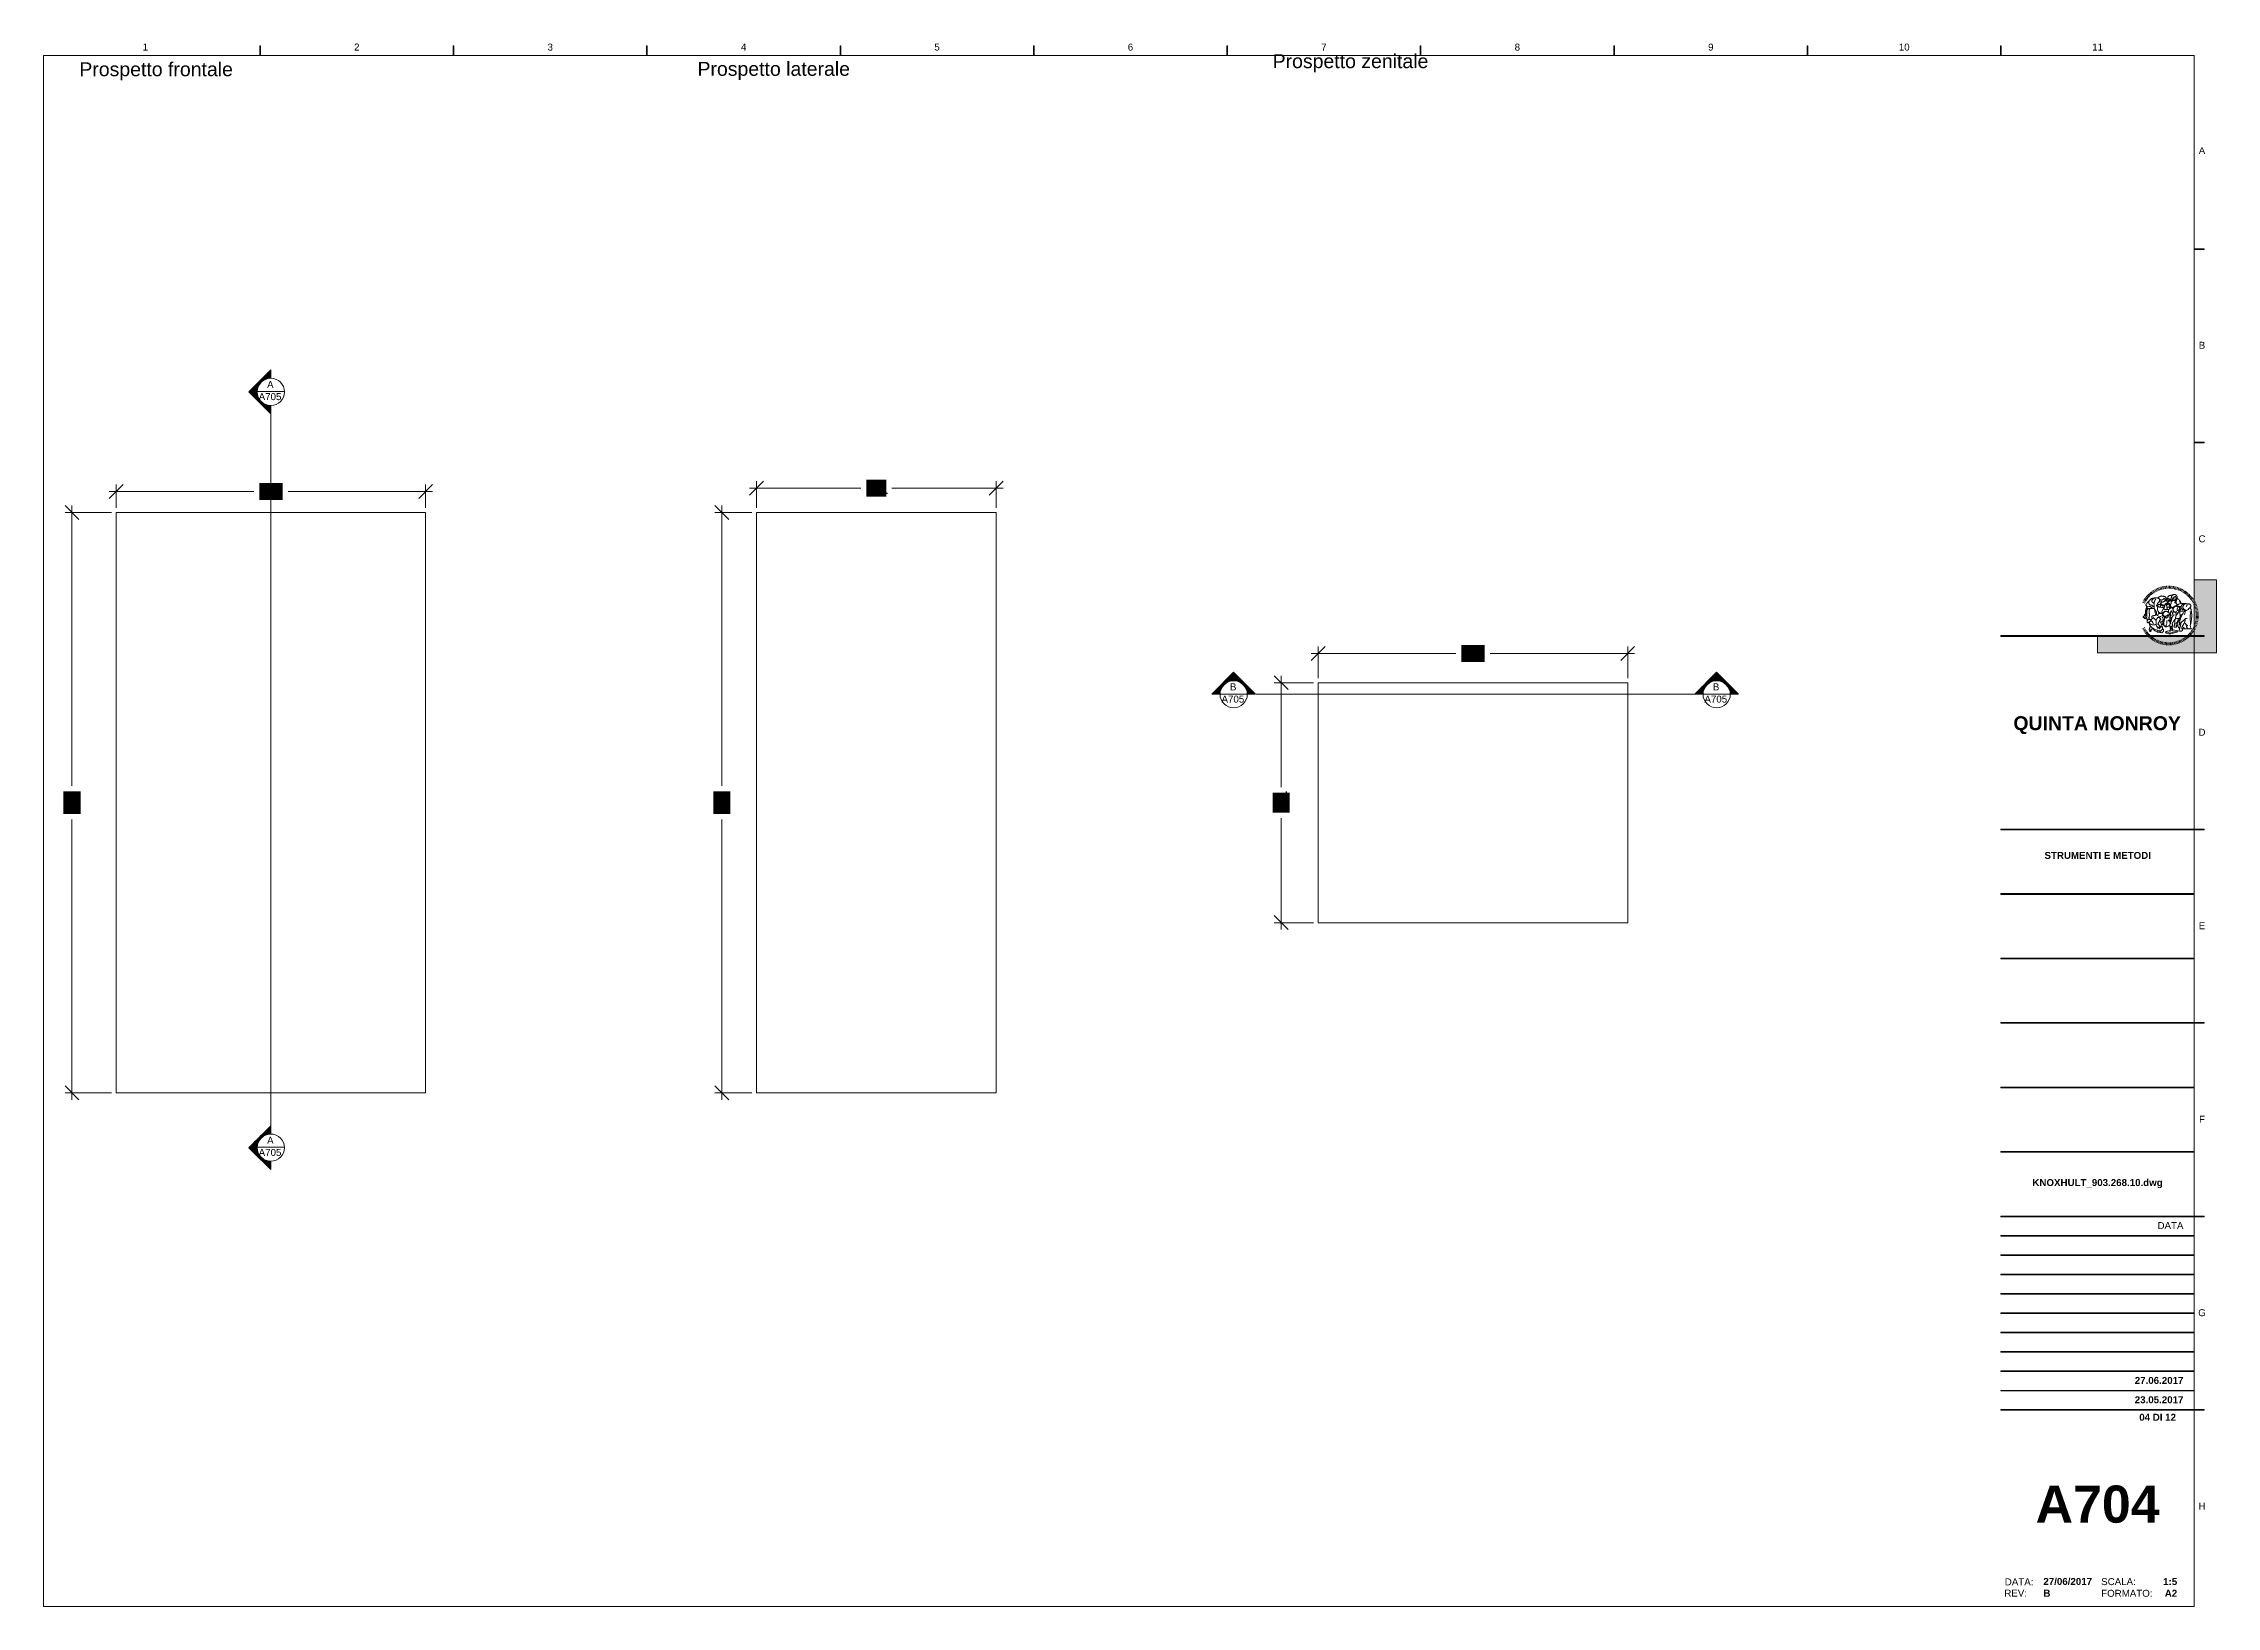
# Model space of a CAD drawing. Header units: centimetres. Extents: x -9.9 to 12.1, y -14.8 to 2.1.
# Drawn here: x 5.999 to 8.808, y -13.112 to -11.092 of the extents above; entities that cross this region are included whole.
import ezdxf

# ---------------------------------------------------------------- set-up
doc = ezdxf.new("R2010")
doc.units = ezdxf.units.CM
doc.header["$MEASUREMENT"] = 0
doc.layers.add('PDF _Geometria_Num_Penna__1', color=7, linetype='Continuous', lineweight=18, true_color=0xc6c8ca)
doc.layers.add('PDF _Riempimenti solidi_Num_Penna__1', color=7, linetype='Continuous', lineweight=18, true_color=0xc6c8ca)
for name, color, linetype, lineweight in [('PDF _Geometria_Num_Penna__7', 7, 'Continuous', 18), ('PDF _Riempimenti solidi_Num_Penna__7', 7, 'Continuous', 18), ('PDF _Testo_Num_Penna__7', 7, 'Continuous', 18)]:
    doc.layers.add(name, color=color, linetype=linetype, lineweight=lineweight)
doc.styles.add('GENERATED_STYLE_1', font='Arial.ttf')
doc.styles.add('GENERATED_STYLE_2', font='Arial Bold.ttf')

msp = doc.modelspace()

# ---------------------------------------------------------------- texts
at = {"layer": 'PDF _Testo_Num_Penna__7', "color": 7, "linetype": 'Continuous', "lineweight": 18, "attachment_point": 7}
for s, insert, char_height, style in [('\\A1;1', (6.1271, -11.1015), 0.009, 'GENERATED_STYLE_1'), ('\\A1;2', (6.4003, -11.1015), 0.009, 'GENERATED_STYLE_1'), ('\\A1;3', (6.6503, -11.1017), 0.009, 'GENERATED_STYLE_1'), ('\\A1;4', (6.9004, -11.1015), 0.009, 'GENERATED_STYLE_1'), ('\\A1;5', (7.1503, -11.1017), 0.009, 'GENERATED_STYLE_1'), ('\\A1;6', (7.4003, -11.1017), 0.009, 'GENERATED_STYLE_1'), ('\\A1;7', (7.6504, -11.1015), 0.009, 'GENERATED_STYLE_1'), ('\\A1;8', (7.9004, -11.1017), 0.009, 'GENERATED_STYLE_1'), ('\\A1;9', (8.1504, -11.1017), 0.009, 'GENERATED_STYLE_1'), ('\\A1;10', (8.3969, -11.1017), 0.009, 'GENERATED_STYLE_1'), ('\\A1;11', (8.6469, -11.1015), 0.009, 'GENERATED_STYLE_1'), ('\\A1;Prospetto frontale', (6.0452, -11.1401), 0.018001, 'GENERATED_STYLE_1'), ('\\A1;Prospetto laterale', (6.8442, -11.1396), 0.018001, 'GENERATED_STYLE_1'), ('\\A1;Prospetto zenitale', (7.5876, -11.1297), 0.018001, 'GENERATED_STYLE_1'), ('\\A1;A', (8.7846, -11.2354), 0.009, 'GENERATED_STYLE_1'), ('\\A1;B', (8.7846, -11.4869), 0.009, 'GENERATED_STYLE_1'), ('\\A1;A', (6.2879, -11.5376), 0.009, 'GENERATED_STYLE_1'), ('\\A1;A705', (6.277, -11.5534), 0.009, 'GENERATED_STYLE_1'), ('\\A1;31', (7.0631, -11.6749), 0.018, 'GENERATED_STYLE_1'), ('\\A1;40', (6.2792, -11.6793), 0.018, 'GENERATED_STYLE_1'), ('\\A1;C', (8.7843, -11.7371), 0.009, 'GENERATED_STYLE_1'), ('\\A1;40', (7.833, -11.8886), 0.018, 'GENERATED_STYLE_1'), ('\\A1;A705', (7.5215, -11.9442), 0.009, 'GENERATED_STYLE_1'), ('\\A1;B', (7.5324, -11.9283), 0.009, 'GENERATED_STYLE_1'), ('\\A1;A705', (8.1457, -11.9442), 0.009, 'GENERATED_STYLE_1'), ('\\A1;B', (8.1566, -11.9283), 0.009, 'GENERATED_STYLE_1'), ('\\A1;QUINTA MONROY', (8.545, -11.9849), 0.018001, 'GENERATED_STYLE_2'), ('\\A1;D', (8.7843, -11.9869), 0.009, 'GENERATED_STYLE_1'), ('\\A1;STRUMENTI E METODI', (8.5852, -12.1462), 0.009, 'GENERATED_STYLE_2'), ('\\A1;E', (8.7846, -12.237), 0.009, 'GENERATED_STYLE_1'), ('\\A1;F', (8.785, -12.487), 0.009, 'GENERATED_STYLE_1'), ('\\A1;A705', (6.277, -12.53), 0.009, 'GENERATED_STYLE_1'), ('\\A1;A', (6.2879, -12.5142), 0.009, 'GENERATED_STYLE_1'), ('\\A1;KNOXHULT_903.268.10.dwg', (8.5696, -12.5716), 0.009, 'GENERATED_STYLE_2'), ('\\A1;DATA', (8.7313, -12.6244), 0.009, 'GENERATED_STYLE_1'), ('\\A1;G', (8.7839, -12.7371), 0.009, 'GENERATED_STYLE_1'), ('\\A1;27.06.2017', (8.7019, -12.8246), 0.009, 'GENERATED_STYLE_2'), ('\\A1;23.05.2017', (8.7019, -12.8496), 0.009, 'GENERATED_STYLE_2'), ('\\A1;04 DI 12', (8.7077, -12.8722), 0.009, 'GENERATED_STYLE_2'), ('\\A1;A704', (8.5737, -13.0045), 0.048, 'GENERATED_STYLE_2'), ('\\A1;H', (8.7843, -12.987), 0.009, 'GENERATED_STYLE_1'), ('\\A1;DATA:', (8.5339, -13.0848), 0.009, 'GENERATED_STYLE_1'), ('\\A1;27/06/2017', (8.5838, -13.0845), 0.009, 'GENERATED_STYLE_2'), ('\\A1;SCALA:', (8.6585, -13.0846), 0.009, 'GENERATED_STYLE_1'), ('\\A1;1:5', (8.7386, -13.0845), 0.009, 'GENERATED_STYLE_2'), ('\\A1;REV:', (8.5333, -13.0993), 0.009, 'GENERATED_STYLE_1'), ('\\A1;B', (8.5838, -13.0994), 0.009, 'GENERATED_STYLE_2'), ('\\A1;FORMATO:', (8.6585, -13.0997), 0.009, 'GENERATED_STYLE_1'), ('\\A1;A2', (8.7407, -13.0995), 0.009, 'GENERATED_STYLE_2')]:
    msp.add_mtext(s, dxfattribs=dict(at, insert=insert, char_height=char_height, style=style))
at = {"layer": 'PDF _Testo_Num_Penna__7', "color": 7, "linetype": 'Continuous', "lineweight": 18, "char_height": 0.018, "attachment_point": 7, "rotation": 90, "style": 'GENERATED_STYLE_1'}
for s, insert in [('\\A1;75', (6.0436, -12.0875)), ('\\A1;75', (6.8836, -12.0875)), ('\\A1;31', (7.6065, -12.0856))]:
    msp.add_mtext(s, dxfattribs=dict(at, insert=insert))

# ---------------------------------------------------------------- hatches: boundary and pattern name
at = {"layer": 'PDF _Riempimenti solidi_Num_Penna__1', "linetype": 'Continuous', "lineweight": 18, "true_color": 0xc6c8ca}
for points in [[(7.0623, -11.656), (7.0623, -11.678), (7.0882, -11.656)], [(7.0623, -11.678), (7.0882, -11.656), (7.0882, -11.678)], [(6.2778, -11.6605), (6.2778, -11.6824), (6.3078, -11.6605)], [(6.2778, -11.6824), (6.3078, -11.6605), (6.3078, -11.6824)], [(8.7789, -11.7855), (8.8076, -11.7855), (8.7789, -11.8581)], [(8.8076, -11.7855), (8.7789, -11.8581), (8.8076, -11.8796)], [(7.8315, -11.8697), (7.8315, -11.8917), (7.8615, -11.8697)], [(7.8315, -11.8917), (7.8615, -11.8697), (7.8615, -11.8917)], [(8.7789, -11.8581), (8.6539, -11.8581), (8.8076, -11.8796)], [(8.6539, -11.8581), (8.8076, -11.8796), (8.6539, -11.8796)], [(6.0247, -12.0881), (6.0467, -12.0881), (6.0247, -12.0587)], [(6.0467, -12.0881), (6.0247, -12.0587), (6.0467, -12.0587)], [(6.8648, -12.0881), (6.8867, -12.0881), (6.8648, -12.0588)], [(6.8867, -12.0881), (6.8648, -12.0588), (6.8867, -12.0588)], [(7.5877, -12.0864), (7.6097, -12.0864), (7.5877, -12.0605)], [(7.6097, -12.0864), (7.5877, -12.0605), (7.6097, -12.0605)]]:
    msp.add_hatch(color=9, dxfattribs=at).paths.add_polyline_path(points)
at = {"layer": 'PDF _Riempimenti solidi_Num_Penna__7', "linetype": 'Continuous', "lineweight": 18}
for points in [[(6.2783, -11.0955), (6.2792, -11.1081), (6.2792, -11.0955)], [(6.2783, -11.1081), (6.2792, -11.1081), (6.2783, -11.0955)], [(6.5284, -11.0955), (6.5293, -11.1081), (6.5293, -11.0955)], [(6.5284, -11.1081), (6.5293, -11.1081), (6.5284, -11.0955)], [(6.7784, -11.0955), (6.7793, -11.1081), (6.7793, -11.0955)], [(6.7784, -11.1081), (6.7793, -11.1081), (6.7784, -11.0955)], [(7.0284, -11.0955), (7.0293, -11.1081), (7.0293, -11.0955)], [(7.0284, -11.1081), (7.0293, -11.1081), (7.0284, -11.0955)], [(7.2784, -11.0955), (7.2793, -11.1081), (7.2793, -11.0955)], [(7.2784, -11.1081), (7.2793, -11.1081), (7.2784, -11.0955)], [(7.5284, -11.0955), (7.5293, -11.1081), (7.5293, -11.0955)], [(7.5284, -11.1081), (7.5293, -11.1081), (7.5284, -11.0955)], [(7.7784, -11.0955), (7.7793, -11.1081), (7.7793, -11.0955)], [(7.7784, -11.1081), (7.7793, -11.1081), (7.7784, -11.0955)], [(8.0284, -11.0955), (8.0293, -11.1081), (8.0293, -11.0955)], [(8.0284, -11.1081), (8.0293, -11.1081), (8.0284, -11.0955)], [(8.2784, -11.0955), (8.2793, -11.1081), (8.2793, -11.0955)], [(8.2784, -11.1081), (8.2793, -11.1081), (8.2784, -11.0955)], [(8.5284, -11.0955), (8.5293, -11.1081), (8.5293, -11.0955)], [(8.5284, -11.1081), (8.5293, -11.1081), (8.5284, -11.0955)], [(8.7789, -11.3576), (8.7789, -11.3585), (8.7914, -11.3576)], [(8.7789, -11.3585), (8.7914, -11.3585), (8.7914, -11.3576)], [(6.2927, -11.5143), (6.2927, -11.525), (6.2819, -11.525)], [(6.2642, -11.5427), (6.2751, -11.5427), (6.2652, -11.5417)], [(6.2642, -11.5427), (6.2751, -11.5436), (6.2751, -11.5427)], [(6.2652, -11.5436), (6.2751, -11.5436), (6.2642, -11.5427)], [(6.2671, -11.5398), (6.2751, -11.5417), (6.2652, -11.5417)], [(6.2652, -11.5417), (6.2751, -11.5427), (6.2751, -11.5417)], [(6.2751, -11.5436), (6.2652, -11.5436), (6.2753, -11.5455)], [(6.2652, -11.5436), (6.2753, -11.5455), (6.2671, -11.5455)], [(6.2689, -11.5379), (6.2753, -11.5398), (6.2671, -11.5398)], [(6.2753, -11.5398), (6.2671, -11.5398), (6.2751, -11.5417)], [(6.2708, -11.5361), (6.2757, -11.5379), (6.2689, -11.5379)], [(6.2757, -11.5379), (6.2689, -11.5379), (6.2753, -11.5398)], [(6.2708, -11.5361), (6.2763, -11.5361), (6.2725, -11.5344)], [(6.2763, -11.5361), (6.2708, -11.5361), (6.2757, -11.5379)], [(6.2725, -11.5344), (6.2771, -11.5344), (6.2742, -11.5327)], [(6.2725, -11.5344), (6.2763, -11.5361), (6.2771, -11.5344)], [(6.2742, -11.5327), (6.2781, -11.5327), (6.2757, -11.5313)], [(6.2742, -11.5327), (6.2771, -11.5344), (6.2781, -11.5327)], [(6.2757, -11.5313), (6.2792, -11.5313), (6.2771, -11.5298)], [(6.2757, -11.5313), (6.2781, -11.5327), (6.2792, -11.5313)], [(6.2771, -11.5298), (6.2806, -11.5298), (6.2783, -11.5286)], [(6.2771, -11.5298), (6.2792, -11.5313), (6.2806, -11.5298)], [(6.2783, -11.5286), (6.282, -11.5286), (6.2794, -11.5276)], [(6.2783, -11.5286), (6.2806, -11.5298), (6.282, -11.5286)], [(6.2794, -11.5276), (6.2836, -11.5276), (6.2803, -11.5267)], [(6.2794, -11.5276), (6.282, -11.5286), (6.2836, -11.5276)], [(6.2803, -11.5267), (6.2853, -11.5267), (6.281, -11.526)], [(6.2803, -11.5267), (6.2836, -11.5276), (6.2853, -11.5267)], [(6.281, -11.526), (6.2871, -11.526), (6.2815, -11.5254)], [(6.281, -11.526), (6.2853, -11.5267), (6.2871, -11.526)], [(6.2815, -11.5254), (6.2889, -11.5254), (6.2818, -11.5251)], [(6.2815, -11.5254), (6.2871, -11.526), (6.2889, -11.5254)], [(6.2818, -11.5251), (6.2908, -11.5251), (6.2819, -11.525)], [(6.2818, -11.5251), (6.2889, -11.5254), (6.2908, -11.5251)], [(6.2819, -11.525), (6.2908, -11.5251), (6.2927, -11.525)], [(6.2753, -11.5455), (6.2671, -11.5455), (6.2757, -11.5474)], [(6.2671, -11.5455), (6.2757, -11.5474), (6.2689, -11.5474)], [(6.2757, -11.5474), (6.2689, -11.5474), (6.2763, -11.5492)], [(6.2689, -11.5474), (6.2763, -11.5492), (6.2708, -11.5492)], [(6.2708, -11.5492), (6.2771, -11.5509), (6.2763, -11.5492)], [(6.2725, -11.5509), (6.2771, -11.5509), (6.2708, -11.5492)], [(6.2725, -11.5509), (6.2781, -11.5526), (6.2771, -11.5509)], [(6.2742, -11.5526), (6.2781, -11.5526), (6.2725, -11.5509)], [(6.2742, -11.5526), (6.2792, -11.5541), (6.2781, -11.5526)], [(6.2757, -11.5541), (6.2792, -11.5541), (6.2742, -11.5526)], [(6.2757, -11.5541), (6.2806, -11.5555), (6.2792, -11.5541)], [(6.2771, -11.5555), (6.2806, -11.5555), (6.2757, -11.5541)], [(6.2771, -11.5555), (6.282, -11.5567), (6.2806, -11.5555)], [(6.2783, -11.5567), (6.282, -11.5567), (6.2771, -11.5555)], [(6.2783, -11.5567), (6.2836, -11.5578), (6.282, -11.5567)], [(6.2794, -11.5578), (6.2836, -11.5578), (6.2783, -11.5567)], [(6.2794, -11.5578), (6.2853, -11.5587), (6.2836, -11.5578)], [(6.2803, -11.5587), (6.2853, -11.5587), (6.2794, -11.5578)], [(6.2803, -11.5587), (6.2871, -11.5594), (6.2853, -11.5587)], [(6.281, -11.5594), (6.2871, -11.5594), (6.2803, -11.5587)], [(6.281, -11.5594), (6.2889, -11.5599), (6.2871, -11.5594)], [(6.2815, -11.5599), (6.2889, -11.5599), (6.281, -11.5594)], [(6.2815, -11.5599), (6.2908, -11.5602), (6.2889, -11.5599)], [(6.2818, -11.5602), (6.2908, -11.5602), (6.2815, -11.5599)], [(6.2818, -11.5602), (6.2819, -11.5603), (6.2927, -11.5603)], [(6.2818, -11.5602), (6.2927, -11.5603), (6.2908, -11.5602)], [(6.2819, -11.5603), (6.2927, -11.5603), (6.2927, -11.571)], [(8.7789, -11.6076), (8.7789, -11.6085), (8.7914, -11.6076)], [(8.7789, -11.6085), (8.7914, -11.6085), (8.7914, -11.6076)], [(8.5289, -11.8576), (8.5289, -11.8585), (8.7789, -11.8576)], [(8.5289, -11.8585), (8.7789, -11.8585), (8.7789, -11.8576)], [(8.7789, -11.8576), (8.7789, -11.8585), (8.7914, -11.8576)], [(8.7789, -11.8585), (8.7914, -11.8585), (8.7914, -11.8576)], [(7.5372, -11.9049), (7.548, -11.9158), (7.5264, -11.9158)], [(8.1615, -11.9049), (8.1723, -11.9158), (8.1506, -11.9158)], [(7.5108, -11.9315), (7.5196, -11.9334), (7.5089, -11.9334)], [(7.5126, -11.9296), (7.5197, -11.9315), (7.5108, -11.9315)], [(7.5197, -11.9315), (7.5108, -11.9315), (7.5196, -11.9334)], [(7.5145, -11.9278), (7.52, -11.9296), (7.5126, -11.9296)], [(7.52, -11.9296), (7.5126, -11.9296), (7.5197, -11.9315)], [(7.5145, -11.9278), (7.5205, -11.9278), (7.5162, -11.926)], [(7.5205, -11.9278), (7.5145, -11.9278), (7.52, -11.9296)], [(7.5162, -11.926), (7.5212, -11.926), (7.5179, -11.9243)], [(7.5162, -11.926), (7.5205, -11.9278), (7.5212, -11.926)], [(7.5179, -11.9243), (7.5221, -11.9243), (7.5194, -11.9228)], [(7.5179, -11.9243), (7.5212, -11.926), (7.5221, -11.9243)], [(7.5194, -11.9228), (7.5232, -11.9228), (7.5209, -11.9213)], [(7.5194, -11.9228), (7.5221, -11.9243), (7.5232, -11.9228)], [(7.5209, -11.9213), (7.5244, -11.9213), (7.5222, -11.92)], [(7.5209, -11.9213), (7.5232, -11.9228), (7.5244, -11.9213)], [(7.5222, -11.92), (7.5257, -11.92), (7.5234, -11.9188)], [(7.5222, -11.92), (7.5244, -11.9213), (7.5257, -11.92)], [(7.5234, -11.9188), (7.5273, -11.9188), (7.5244, -11.9178)], [(7.5234, -11.9188), (7.5257, -11.92), (7.5273, -11.9188)], [(7.5244, -11.9178), (7.5289, -11.9178), (7.5252, -11.917)], [(7.5244, -11.9178), (7.5273, -11.9188), (7.5289, -11.9178)], [(7.5252, -11.917), (7.5307, -11.917), (7.5257, -11.9164)], [(7.5252, -11.917), (7.5289, -11.9178), (7.5307, -11.917)], [(7.5257, -11.9164), (7.5325, -11.9164), (7.5262, -11.916)], [(7.5257, -11.9164), (7.5307, -11.917), (7.5325, -11.9164)], [(7.5262, -11.916), (7.5343, -11.916), (7.5264, -11.9158)], [(7.5262, -11.916), (7.5325, -11.9164), (7.5343, -11.916)], [(7.5264, -11.9158), (7.5343, -11.916), (7.5362, -11.9158)], [(7.5381, -11.9158), (7.5482, -11.916), (7.548, -11.9158)], [(7.54, -11.916), (7.5482, -11.916), (7.5381, -11.9158)], [(7.54, -11.916), (7.5487, -11.9164), (7.5482, -11.916)], [(7.5419, -11.9164), (7.5487, -11.9164), (7.54, -11.916)], [(7.5419, -11.9164), (7.5492, -11.917), (7.5487, -11.9164)], [(7.5437, -11.917), (7.5492, -11.917), (7.5419, -11.9164)], [(7.5437, -11.917), (7.55, -11.9178), (7.5492, -11.917)], [(7.5455, -11.9178), (7.55, -11.9178), (7.5437, -11.917)], [(7.5455, -11.9178), (7.551, -11.9188), (7.55, -11.9178)], [(7.5471, -11.9188), (7.551, -11.9188), (7.5455, -11.9178)], [(7.5471, -11.9188), (7.5522, -11.92), (7.551, -11.9188)], [(7.5486, -11.92), (7.5522, -11.92), (7.5471, -11.9188)], [(7.5486, -11.92), (7.5535, -11.9213), (7.5522, -11.92)], [(7.55, -11.9213), (7.5535, -11.9213), (7.5486, -11.92)], [(7.55, -11.9213), (7.5549, -11.9228), (7.5535, -11.9213)], [(7.5513, -11.9228), (7.5549, -11.9228), (7.55, -11.9213)], [(7.5513, -11.9228), (7.5565, -11.9243), (7.5549, -11.9228)], [(7.5523, -11.9243), (7.5565, -11.9243), (7.5513, -11.9228)], [(7.5523, -11.9243), (7.5582, -11.926), (7.5565, -11.9243)], [(7.5532, -11.926), (7.5582, -11.926), (7.5523, -11.9243)], [(7.5532, -11.926), (7.5599, -11.9278), (7.5582, -11.926)], [(7.5539, -11.9278), (7.5599, -11.9278), (7.5532, -11.926)], [(7.5599, -11.9278), (7.5539, -11.9278), (7.5618, -11.9296)], [(7.5539, -11.9278), (7.5618, -11.9296), (7.5544, -11.9296)], [(7.5618, -11.9296), (7.5544, -11.9296), (7.5636, -11.9315)], [(7.5544, -11.9296), (7.5636, -11.9315), (7.5547, -11.9315)], [(7.5636, -11.9315), (7.5547, -11.9315), (7.5655, -11.9334)], [(7.5547, -11.9315), (7.5655, -11.9334), (7.5549, -11.9334)], [(8.135, -11.9315), (8.1438, -11.9334), (8.1331, -11.9334)], [(8.1369, -11.9296), (8.1439, -11.9315), (8.135, -11.9315)], [(8.1439, -11.9315), (8.135, -11.9315), (8.1438, -11.9334)], [(8.1387, -11.9278), (8.1442, -11.9296), (8.1369, -11.9296)], [(8.1442, -11.9296), (8.1369, -11.9296), (8.1439, -11.9315)], [(8.1387, -11.9278), (8.1447, -11.9278), (8.1405, -11.926)], [(8.1447, -11.9278), (8.1387, -11.9278), (8.1442, -11.9296)], [(8.1405, -11.926), (8.1454, -11.926), (8.1421, -11.9243)], [(8.1405, -11.926), (8.1447, -11.9278), (8.1454, -11.926)], [(8.1421, -11.9243), (8.1463, -11.9243), (8.1437, -11.9228)], [(8.1421, -11.9243), (8.1454, -11.926), (8.1463, -11.9243)], [(8.1437, -11.9228), (8.1474, -11.9228), (8.1452, -11.9213)], [(8.1437, -11.9228), (8.1463, -11.9243), (8.1474, -11.9228)], [(8.1452, -11.9213), (8.1487, -11.9213), (8.1465, -11.92)], [(8.1452, -11.9213), (8.1474, -11.9228), (8.1487, -11.9213)], [(8.1465, -11.92), (8.15, -11.92), (8.1476, -11.9188)], [(8.1465, -11.92), (8.1487, -11.9213), (8.15, -11.92)], [(8.1476, -11.9188), (8.15, -11.92), (8.1516, -11.9188)], [(8.1476, -11.9188), (8.1516, -11.9188), (8.1486, -11.9178)], [(8.1486, -11.9178), (8.1532, -11.9178), (8.1494, -11.917)], [(8.1486, -11.9178), (8.1516, -11.9188), (8.1532, -11.9178)], [(8.1494, -11.917), (8.1549, -11.917), (8.15, -11.9164)], [(8.1494, -11.917), (8.1532, -11.9178), (8.1549, -11.917)], [(8.15, -11.9164), (8.1568, -11.9164), (8.1504, -11.916)], [(8.15, -11.9164), (8.1549, -11.917), (8.1568, -11.9164)], [(8.1504, -11.916), (8.1586, -11.916), (8.1506, -11.9158)], [(8.1504, -11.916), (8.1568, -11.9164), (8.1586, -11.916)], [(8.1506, -11.9158), (8.1586, -11.916), (8.1605, -11.9158)], [(8.1624, -11.9158), (8.1725, -11.916), (8.1723, -11.9158)], [(8.1643, -11.916), (8.1725, -11.916), (8.1624, -11.9158)], [(8.1643, -11.916), (8.1729, -11.9164), (8.1725, -11.916)], [(8.1662, -11.9164), (8.1729, -11.9164), (8.1643, -11.916)], [(8.1662, -11.9164), (8.1735, -11.917), (8.1729, -11.9164)], [(8.168, -11.917), (8.1735, -11.917), (8.1662, -11.9164)], [(8.168, -11.917), (8.1743, -11.9178), (8.1735, -11.917)], [(8.1697, -11.9178), (8.1743, -11.9178), (8.168, -11.917)], [(8.1697, -11.9178), (8.1753, -11.9188), (8.1743, -11.9178)], [(8.1714, -11.9188), (8.1753, -11.9188), (8.1697, -11.9178)], [(8.1714, -11.9188), (8.1764, -11.92), (8.1753, -11.9188)], [(8.1729, -11.92), (8.1764, -11.92), (8.1714, -11.9188)], [(8.1729, -11.92), (8.1777, -11.9213), (8.1764, -11.92)], [(8.1743, -11.9213), (8.1777, -11.9213), (8.1729, -11.92)], [(8.1743, -11.9213), (8.1792, -11.9228), (8.1777, -11.9213)], [(8.1755, -11.9228), (8.1792, -11.9228), (8.1743, -11.9213)], [(8.1755, -11.9228), (8.1808, -11.9243), (8.1792, -11.9228)], [(8.1766, -11.9243), (8.1808, -11.9243), (8.1755, -11.9228)], [(8.1766, -11.9243), (8.1824, -11.926), (8.1808, -11.9243)], [(8.1775, -11.926), (8.1824, -11.926), (8.1766, -11.9243)], [(8.1775, -11.926), (8.1842, -11.9278), (8.1824, -11.926)], [(8.1782, -11.9278), (8.1842, -11.9278), (8.1775, -11.926)], [(8.1842, -11.9278), (8.1782, -11.9278), (8.186, -11.9296)], [(8.1782, -11.9278), (8.186, -11.9296), (8.1787, -11.9296)], [(8.186, -11.9296), (8.1787, -11.9296), (8.1879, -11.9315)], [(8.1787, -11.9296), (8.1879, -11.9315), (8.179, -11.9315)], [(8.1879, -11.9315), (8.179, -11.9315), (8.1898, -11.9334)], [(8.179, -11.9315), (8.1898, -11.9334), (8.1791, -11.9334)], [(8.5289, -12.1077), (8.5289, -12.1085), (8.7789, -12.1077)], [(8.5289, -12.1085), (8.7789, -12.1085), (8.7789, -12.1077)], [(8.7789, -12.1077), (8.7789, -12.1085), (8.7914, -12.1077)], [(8.7789, -12.1085), (8.7914, -12.1085), (8.7914, -12.1077)], [(8.5289, -12.191), (8.5289, -12.1919), (8.7789, -12.191)], [(8.5289, -12.1919), (8.7789, -12.1919), (8.7789, -12.191)], [(8.5289, -12.2743), (8.5289, -12.2752), (8.7789, -12.2743)], [(8.5289, -12.2752), (8.7789, -12.2752), (8.7789, -12.2743)], [(8.7789, -12.2743), (8.5289, -12.2752), (8.7789, -12.2752)], [(8.5289, -12.2743), (8.5289, -12.2752), (8.7789, -12.2743)], [(8.7789, -12.3576), (8.5289, -12.3585), (8.7789, -12.3585)], [(8.5289, -12.3576), (8.5289, -12.3585), (8.7789, -12.3576)], [(8.7789, -12.3576), (8.5289, -12.3585), (8.7789, -12.3585)], [(8.5289, -12.3576), (8.5289, -12.3585), (8.7789, -12.3576)], [(8.7789, -12.3576), (8.5289, -12.3585), (8.7789, -12.3585)], [(8.5289, -12.3576), (8.5289, -12.3585), (8.7789, -12.3576)], [(8.7789, -12.3576), (8.5289, -12.3585), (8.7789, -12.3585)], [(8.5289, -12.3576), (8.5289, -12.3585), (8.7789, -12.3576)], [(8.7789, -12.3576), (8.7789, -12.3585), (8.7914, -12.3576)], [(8.7789, -12.3585), (8.7914, -12.3585), (8.7914, -12.3576)], [(8.7789, -12.441), (8.5289, -12.4419), (8.7789, -12.4419)], [(8.5289, -12.441), (8.5289, -12.4419), (8.7789, -12.441)], [(6.2927, -12.4909), (6.2927, -12.5016), (6.2819, -12.5016)], [(6.2642, -12.5193), (6.2751, -12.5193), (6.2652, -12.5183)], [(6.2642, -12.5193), (6.2751, -12.5202), (6.2751, -12.5193)], [(6.2652, -12.5202), (6.2751, -12.5202), (6.2642, -12.5193)], [(6.2671, -12.5164), (6.2751, -12.5183), (6.2652, -12.5183)], [(6.2652, -12.5183), (6.2751, -12.5193), (6.2751, -12.5183)], [(6.2751, -12.5202), (6.2652, -12.5202), (6.2753, -12.5221)], [(6.2652, -12.5202), (6.2753, -12.5221), (6.2671, -12.5221)], [(6.2689, -12.5145), (6.2753, -12.5164), (6.2671, -12.5164)], [(6.2753, -12.5164), (6.2671, -12.5164), (6.2751, -12.5183)], [(6.2753, -12.5221), (6.2671, -12.5221), (6.2757, -12.524)], [(6.2671, -12.5221), (6.2757, -12.524), (6.2689, -12.524)], [(6.2708, -12.5127), (6.2757, -12.5145), (6.2689, -12.5145)], [(6.2757, -12.5145), (6.2689, -12.5145), (6.2753, -12.5164)], [(6.2757, -12.524), (6.2689, -12.524), (6.2763, -12.5258)], [(6.2689, -12.524), (6.2763, -12.5258), (6.2708, -12.5258)], [(6.2708, -12.5127), (6.2763, -12.5127), (6.2725, -12.511)], [(6.2763, -12.5127), (6.2708, -12.5127), (6.2757, -12.5145)], [(6.2708, -12.5258), (6.2771, -12.5275), (6.2763, -12.5258)], [(6.2725, -12.5275), (6.2771, -12.5275), (6.2708, -12.5258)], [(6.2725, -12.511), (6.2771, -12.511), (6.2742, -12.5094)], [(6.2725, -12.511), (6.2763, -12.5127), (6.2771, -12.511)], [(6.2742, -12.5094), (6.2781, -12.5094), (6.2757, -12.5078)], [(6.2742, -12.5094), (6.2771, -12.511), (6.2781, -12.5094)], [(6.2757, -12.5078), (6.2792, -12.5078), (6.2771, -12.5064)], [(6.2757, -12.5078), (6.2781, -12.5094), (6.2792, -12.5078)], [(6.2771, -12.5064), (6.2806, -12.5064), (6.2783, -12.5052)], [(6.2771, -12.5064), (6.2792, -12.5078), (6.2806, -12.5064)], [(6.2783, -12.5052), (6.282, -12.5052), (6.2794, -12.5041)], [(6.2783, -12.5052), (6.2806, -12.5064), (6.282, -12.5052)], [(6.2794, -12.5041), (6.2836, -12.5041), (6.2803, -12.5032)], [(6.2794, -12.5041), (6.282, -12.5052), (6.2836, -12.5041)], [(6.2803, -12.5032), (6.2853, -12.5032), (6.281, -12.5025)], [(6.2803, -12.5032), (6.2836, -12.5041), (6.2853, -12.5032)], [(6.281, -12.5025), (6.2871, -12.5025), (6.2815, -12.502)], [(6.281, -12.5025), (6.2853, -12.5032), (6.2871, -12.5025)], [(6.2815, -12.502), (6.2889, -12.502), (6.2818, -12.5017)], [(6.2815, -12.502), (6.2871, -12.5025), (6.2889, -12.502)], [(6.2818, -12.5017), (6.2908, -12.5017), (6.2819, -12.5016)], [(6.2818, -12.5017), (6.2889, -12.502), (6.2908, -12.5017)], [(6.2819, -12.5016), (6.2908, -12.5017), (6.2927, -12.5016)], [(8.7789, -12.5243), (8.5289, -12.5252), (8.7789, -12.5252)], [(8.5289, -12.5243), (8.5289, -12.5252), (8.7789, -12.5243)], [(8.7789, -12.5243), (8.5289, -12.5252), (8.7789, -12.5252)], [(8.5289, -12.5243), (8.5289, -12.5252), (8.7789, -12.5243)], [(6.2725, -12.5275), (6.2781, -12.5292), (6.2771, -12.5275)], [(6.2742, -12.5292), (6.2781, -12.5292), (6.2725, -12.5275)], [(6.2742, -12.5292), (6.2792, -12.5307), (6.2781, -12.5292)], [(6.2757, -12.5307), (6.2792, -12.5307), (6.2742, -12.5292)], [(6.2757, -12.5307), (6.2806, -12.5321), (6.2792, -12.5307)], [(6.2771, -12.5321), (6.2806, -12.5321), (6.2757, -12.5307)], [(6.2771, -12.5321), (6.282, -12.5333), (6.2806, -12.5321)], [(6.2783, -12.5333), (6.282, -12.5333), (6.2771, -12.5321)], [(6.2783, -12.5333), (6.2836, -12.5344), (6.282, -12.5333)], [(6.2794, -12.5344), (6.2836, -12.5344), (6.2783, -12.5333)], [(6.2794, -12.5344), (6.2853, -12.5353), (6.2836, -12.5344)], [(6.2803, -12.5353), (6.2853, -12.5353), (6.2794, -12.5344)], [(6.2803, -12.5353), (6.2871, -12.536), (6.2853, -12.5353)], [(6.281, -12.536), (6.2871, -12.536), (6.2803, -12.5353)], [(6.281, -12.536), (6.2889, -12.5365), (6.2871, -12.536)], [(6.2815, -12.5365), (6.2889, -12.5365), (6.281, -12.536)], [(6.2815, -12.5365), (6.2908, -12.5368), (6.2889, -12.5365)], [(6.2818, -12.5368), (6.2908, -12.5368), (6.2815, -12.5365)], [(6.2818, -12.5368), (6.2819, -12.5369), (6.2927, -12.5369)], [(6.2818, -12.5368), (6.2927, -12.5369), (6.2908, -12.5368)], [(6.2819, -12.5369), (6.2927, -12.5369), (6.2927, -12.5476)], [(8.7789, -12.6077), (8.5289, -12.6086), (8.7789, -12.6086)], [(8.5289, -12.6077), (8.5289, -12.6086), (8.7789, -12.6077)], [(8.7789, -12.6077), (8.7789, -12.6086), (8.7914, -12.6077)], [(8.7789, -12.6086), (8.7914, -12.6086), (8.7914, -12.6077)], [(8.7789, -12.6328), (8.5289, -12.6334), (8.7789, -12.6334)], [(8.5289, -12.6328), (8.5289, -12.6334), (8.7789, -12.6328)], [(8.7789, -12.6578), (8.5289, -12.6584), (8.7789, -12.6584)], [(8.5289, -12.6578), (8.5289, -12.6584), (8.7789, -12.6578)], [(8.7789, -12.6828), (8.5289, -12.6834), (8.7789, -12.6834)], [(8.5289, -12.6828), (8.5289, -12.6834), (8.7789, -12.6828)], [(8.7789, -12.7078), (8.5289, -12.7084), (8.7789, -12.7084)], [(8.5289, -12.7078), (8.5289, -12.7084), (8.7789, -12.7078)], [(8.7789, -12.7328), (8.5289, -12.7334), (8.7789, -12.7334)], [(8.5289, -12.7328), (8.5289, -12.7334), (8.7789, -12.7328)], [(8.7789, -12.7578), (8.5289, -12.7584), (8.7789, -12.7584)], [(8.5289, -12.7578), (8.5289, -12.7584), (8.7789, -12.7578)], [(8.7789, -12.7828), (8.5289, -12.7834), (8.7789, -12.7834)], [(8.5289, -12.7828), (8.5289, -12.7834), (8.7789, -12.7828)], [(8.7789, -12.8078), (8.5289, -12.8084), (8.7789, -12.8084)], [(8.5289, -12.8078), (8.5289, -12.8084), (8.7789, -12.8078)], [(8.7789, -12.8328), (8.5289, -12.8334), (8.7789, -12.8334)], [(8.5289, -12.8328), (8.5289, -12.8334), (8.7789, -12.8328)], [(8.7789, -12.8577), (8.5289, -12.8586), (8.7789, -12.8586)], [(8.5289, -12.8577), (8.5289, -12.8586), (8.7789, -12.8577)], [(8.7789, -12.8577), (8.5289, -12.8586), (8.7789, -12.8586)], [(8.5289, -12.8577), (8.5289, -12.8586), (8.7789, -12.8577)], [(8.7789, -12.8577), (8.7789, -12.8586), (8.7914, -12.8577)], [(8.7789, -12.8586), (8.7914, -12.8586), (8.7914, -12.8577)], [(8.7789, -12.8577), (8.7789, -12.8586), (8.7914, -12.8577)], [(8.7789, -12.8586), (8.7914, -12.8586), (8.7914, -12.8577)], [(8.7789, -12.8577), (8.7789, -12.8586), (8.7914, -12.8577)], [(8.7789, -12.8586), (8.7914, -12.8586), (8.7914, -12.8577)]]:
    msp.add_hatch(color=7, dxfattribs=at).paths.add_polyline_path(points)

# ---------------------------------------------------------------- linework, layer by layer
at = {"layer": 'PDF _Geometria_Num_Penna__1', "color": 9, "linetype": 'Continuous', "lineweight": 18, "true_color": 0xc6c8ca, "flags": 128}
msp.add_lwpolyline([(8.6539, -11.8581), (8.7789, -11.8581), (8.7789, -11.7855), (8.8076, -11.7855), (8.8076, -11.8796), (8.6539, -11.8796)], close=True, dxfattribs=at)
at = {"layer": 'PDF _Geometria_Num_Penna__7', "color": 7, "linetype": 'Continuous', "lineweight": 18, "flags": 128}
for points in [[(5.9988, -13.1122), (8.7789, -13.1122), (8.7789, -11.1081), (5.9988, -11.1081)], [(6.2792, -11.0955), (6.2783, -11.0955), (6.2792, -11.1081)], [(6.2783, -11.0955), (6.2792, -11.1081), (6.2783, -11.1081)], [(6.5293, -11.0955), (6.5284, -11.0955), (6.5293, -11.1081)], [(6.5284, -11.0955), (6.5293, -11.1081), (6.5284, -11.1081)], [(6.7793, -11.0955), (6.7784, -11.0955), (6.7793, -11.1081)], [(6.7784, -11.0955), (6.7793, -11.1081), (6.7784, -11.1081)], [(7.0293, -11.0955), (7.0284, -11.0955), (7.0293, -11.1081)], [(7.0284, -11.0955), (7.0293, -11.1081), (7.0284, -11.1081)], [(7.2793, -11.0955), (7.2784, -11.0955), (7.2793, -11.1081)], [(7.2784, -11.0955), (7.2793, -11.1081), (7.2784, -11.1081)], [(7.5293, -11.0955), (7.5284, -11.0955), (7.5293, -11.1081)], [(7.5284, -11.0955), (7.5293, -11.1081), (7.5284, -11.1081)], [(7.7793, -11.0955), (7.7784, -11.0955), (7.7793, -11.1081)], [(7.7784, -11.0955), (7.7793, -11.1081), (7.7784, -11.1081)], [(8.0293, -11.0955), (8.0284, -11.0955), (8.0293, -11.1081)], [(8.0284, -11.0955), (8.0293, -11.1081), (8.0284, -11.1081)], [(8.2793, -11.0955), (8.2784, -11.0955), (8.2793, -11.1081)], [(8.2784, -11.0955), (8.2793, -11.1081), (8.2784, -11.1081)], [(8.5293, -11.0955), (8.5284, -11.0955), (8.5293, -11.1081)], [(8.5284, -11.0955), (8.5293, -11.1081), (8.5284, -11.1081)], [(8.7914, -11.3585), (8.7914, -11.3576), (8.7789, -11.3585)], [(8.7914, -11.3576), (8.7789, -11.3585), (8.7789, -11.3576)], [(6.2652, -11.5417), (6.2751, -11.5427), (6.2642, -11.5427)], [(6.2751, -11.5427), (6.2642, -11.5427), (6.2751, -11.5436)], [(6.2642, -11.5427), (6.2751, -11.5436), (6.2652, -11.5436)], [(6.2751, -11.5417), (6.2652, -11.5417), (6.2751, -11.5427)], [(6.2725, -11.5344), (6.2763, -11.5361), (6.2708, -11.5361)], [(6.2742, -11.5327), (6.2771, -11.5344), (6.2725, -11.5344)], [(6.2771, -11.5344), (6.2725, -11.5344), (6.2763, -11.5361)], [(6.2757, -11.5313), (6.2781, -11.5327), (6.2742, -11.5327)], [(6.2781, -11.5327), (6.2742, -11.5327), (6.2771, -11.5344)], [(6.2771, -11.5298), (6.2792, -11.5313), (6.2757, -11.5313)], [(6.2792, -11.5313), (6.2757, -11.5313), (6.2781, -11.5327)], [(6.2783, -11.5286), (6.2806, -11.5298), (6.2771, -11.5298)], [(6.2806, -11.5298), (6.2771, -11.5298), (6.2792, -11.5313)], [(6.2794, -11.5276), (6.282, -11.5286), (6.2783, -11.5286)], [(6.282, -11.5286), (6.2783, -11.5286), (6.2806, -11.5298)], [(6.2803, -11.5267), (6.2836, -11.5276), (6.2794, -11.5276)], [(6.2836, -11.5276), (6.2794, -11.5276), (6.282, -11.5286)], [(6.281, -11.526), (6.2853, -11.5267), (6.2803, -11.5267)], [(6.2853, -11.5267), (6.2803, -11.5267), (6.2836, -11.5276)], [(6.2815, -11.5254), (6.2871, -11.526), (6.281, -11.526)], [(6.2871, -11.526), (6.281, -11.526), (6.2853, -11.5267)], [(6.2818, -11.5251), (6.2889, -11.5254), (6.2815, -11.5254)], [(6.2889, -11.5254), (6.2815, -11.5254), (6.2871, -11.526)], [(6.2819, -11.525), (6.2908, -11.5251), (6.2818, -11.5251)], [(6.2908, -11.5251), (6.2818, -11.5251), (6.2889, -11.5254)], [(6.2927, -11.525), (6.2819, -11.525), (6.2908, -11.5251)], [(6.2763, -11.5492), (6.2708, -11.5492), (6.2771, -11.5509)], [(6.2708, -11.5492), (6.2771, -11.5509), (6.2725, -11.5509)], [(6.2771, -11.5509), (6.2725, -11.5509), (6.2781, -11.5526)], [(6.2725, -11.5509), (6.2781, -11.5526), (6.2742, -11.5526)], [(6.2781, -11.5526), (6.2742, -11.5526), (6.2792, -11.5541)], [(6.2742, -11.5526), (6.2792, -11.5541), (6.2757, -11.5541)], [(6.2792, -11.5541), (6.2757, -11.5541), (6.2806, -11.5555)], [(6.2757, -11.5541), (6.2806, -11.5555), (6.2771, -11.5555)], [(6.2806, -11.5555), (6.2771, -11.5555), (6.282, -11.5567)], [(6.2771, -11.5555), (6.282, -11.5567), (6.2783, -11.5567)], [(6.282, -11.5567), (6.2783, -11.5567), (6.2836, -11.5578)], [(6.2783, -11.5567), (6.2836, -11.5578), (6.2794, -11.5578)], [(6.2836, -11.5578), (6.2794, -11.5578), (6.2853, -11.5587)], [(6.2794, -11.5578), (6.2853, -11.5587), (6.2803, -11.5587)], [(6.2853, -11.5587), (6.2803, -11.5587), (6.2871, -11.5594)], [(6.2803, -11.5587), (6.2871, -11.5594), (6.281, -11.5594)], [(6.2871, -11.5594), (6.281, -11.5594), (6.2889, -11.5599)], [(6.281, -11.5594), (6.2889, -11.5599), (6.2815, -11.5599)], [(6.2889, -11.5599), (6.2815, -11.5599), (6.2908, -11.5602)], [(6.2815, -11.5599), (6.2908, -11.5602), (6.2818, -11.5602)], [(6.2818, -11.5602), (6.2908, -11.5602), (6.2927, -11.5603)], [(8.7914, -11.6085), (8.7914, -11.6076), (8.7789, -11.6085)], [(8.7914, -11.6076), (8.7789, -11.6085), (8.7789, -11.6076)], [(6.4928, -12.4484), (6.0926, -12.4484), (6.0926, -11.6984), (6.4928, -11.6984)], [(6.9203, -12.4484), (7.2303, -12.4484), (7.2303, -11.6984), (6.9203, -11.6984)], [(8.7166, -11.8189), (8.7165, -11.8188), (8.7165, -11.8186), (8.7163, -11.8182), (8.7163, -11.8177), (8.7164, -11.8175), (8.7165, -11.8174), (8.7166, -11.8172), (8.7167, -11.8171), (8.7171, -11.8166), (8.7174, -11.8163), (8.7175, -11.8162), (8.7176, -11.8161), (8.7181, -11.8153), (8.7185, -11.8147), (8.719, -11.8142), (8.7194, -11.8139), (8.7198, -11.8137), (8.72, -11.8135), (8.7202, -11.8135), (8.7202, -11.8134), (8.7203, -11.8135), (8.7201, -11.8149), (8.7201, -11.8155), (8.72, -11.8157), (8.72, -11.8159), (8.7201, -11.816), (8.7201, -11.8162), (8.7204, -11.8167), (8.7208, -11.8172), (8.721, -11.8174), (8.7211, -11.8175), (8.7215, -11.8178), (8.7219, -11.8179), (8.7224, -11.8181), (8.7227, -11.8181), (8.7228, -11.8182), (8.7231, -11.8182), (8.7238, -11.8185), (8.7244, -11.8187), (8.7247, -11.8188), (8.7248, -11.8189), (8.7265, -11.8194), (8.7265, -11.8195), (8.7262, -11.8197), (8.7257, -11.82), (8.7252, -11.8205), (8.7246, -11.8208), (8.7242, -11.821), (8.7237, -11.8211), (8.7234, -11.821), (8.723, -11.8209), (8.7224, -11.8205), (8.7218, -11.8201), (8.7216, -11.82), (8.7213, -11.8199), (8.7206, -11.82), (8.7189, -11.8203), (8.7184, -11.8202), (8.718, -11.8201), (8.7176, -11.8199), (8.7173, -11.8196), (8.7169, -11.8192), (8.7167, -11.819)], [(8.7168, -11.8357), (8.7166, -11.8356), (8.7164, -11.8356), (8.7163, -11.8355), (8.7163, -11.8354), (8.7163, -11.8353), (8.7166, -11.8346), (8.7171, -11.8338), (8.7174, -11.8329), (8.7176, -11.8319), (8.7177, -11.8309), (8.7177, -11.8288), (8.7177, -11.8267), (8.7177, -11.8258), (8.7179, -11.8249), (8.7182, -11.8241), (8.7185, -11.8235), (8.7188, -11.8231), (8.7191, -11.8227), (8.7192, -11.8225), (8.7193, -11.8224), (8.7193, -11.8224), (8.7204, -11.8225), (8.7216, -11.8226), (8.7216, -11.8227), (8.7215, -11.8227), (8.7214, -11.8229), (8.7212, -11.8231), (8.721, -11.8235), (8.7208, -11.8239), (8.7206, -11.8244), (8.7205, -11.825), (8.7204, -11.8257), (8.7204, -11.8264), (8.7205, -11.8272), (8.7207, -11.8288), (8.7208, -11.8295), (8.7209, -11.8301), (8.7209, -11.8306), (8.721, -11.8309), (8.7209, -11.8311), (8.7209, -11.8314), (8.7208, -11.832), (8.7204, -11.8335), (8.7202, -11.8345), (8.7205, -11.8361), (8.7206, -11.8362), (8.7205, -11.8364), (8.7204, -11.8365), (8.7203, -11.8365), (8.7201, -11.8366), (8.7198, -11.8366), (8.7193, -11.8367), (8.7188, -11.8367), (8.7184, -11.8365), (8.718, -11.8362), (8.7178, -11.836), (8.7175, -11.8358), (8.7172, -11.8357)], [(8.7175, -11.8218), (8.7172, -11.8213), (8.7171, -11.8208), (8.717, -11.8205), (8.717, -11.8201), (8.7171, -11.8199), (8.7171, -11.8198), (8.7172, -11.8196), (8.7173, -11.8196), (8.7176, -11.8199), (8.718, -11.8201), (8.7184, -11.8202), (8.7189, -11.8203), (8.7206, -11.82), (8.7213, -11.8199), (8.7216, -11.82), (8.7218, -11.8201), (8.7224, -11.8205), (8.723, -11.8209), (8.7234, -11.821), (8.7237, -11.8211), (8.7242, -11.821), (8.7246, -11.8208), (8.7252, -11.8205), (8.7257, -11.82), (8.7262, -11.8197), (8.7265, -11.8195), (8.7267, -11.8193), (8.7267, -11.8193), (8.7268, -11.8193), (8.7268, -11.8198), (8.7269, -11.8202), (8.7269, -11.8205), (8.727, -11.8205), (8.7271, -11.8215), (8.7273, -11.8224), (8.7272, -11.8224), (8.7271, -11.8224), (8.727, -11.8224), (8.7267, -11.8224), (8.7262, -11.8225), (8.7255, -11.8225), (8.7246, -11.8226), (8.7237, -11.8226), (8.7227, -11.8226), (8.7216, -11.8226), (8.7204, -11.8225), (8.7193, -11.8224), (8.7181, -11.822)], [(8.72, -11.8159), (8.72, -11.8157), (8.7201, -11.8155), (8.7201, -11.8149), (8.7203, -11.8135), (8.7204, -11.8129), (8.7206, -11.8126), (8.7207, -11.8124), (8.7211, -11.8119), (8.7215, -11.8117), (8.7219, -11.8115), (8.7221, -11.8113), (8.7223, -11.8111), (8.7227, -11.8106), (8.7231, -11.81), (8.7234, -11.8098), (8.7236, -11.8097), (8.7238, -11.8096), (8.7242, -11.8094), (8.7249, -11.8092), (8.7268, -11.8088), (8.7273, -11.8087), (8.7279, -11.8087), (8.729, -11.8087), (8.7295, -11.8087), (8.7299, -11.8087), (8.7301, -11.8087), (8.7302, -11.8087), (8.7303, -11.8087), (8.7304, -11.8087), (8.7304, -11.8088), (8.7303, -11.8088), (8.73, -11.8088), (8.7294, -11.8089), (8.7288, -11.809), (8.728, -11.8091), (8.7272, -11.8093), (8.7264, -11.8096), (8.7257, -11.81), (8.7252, -11.8104), (8.7248, -11.8109), (8.7244, -11.8113), (8.7242, -11.8118), (8.7239, -11.8122), (8.7238, -11.8126), (8.7238, -11.813), (8.7239, -11.8134), (8.7242, -11.8138), (8.7248, -11.8146), (8.7252, -11.8149), (8.7255, -11.8152), (8.7259, -11.8154), (8.7262, -11.8155), (8.7266, -11.8156), (8.7269, -11.8155), (8.7271, -11.8155), (8.727, -11.8157), (8.727, -11.8159), (8.727, -11.8161), (8.727, -11.8163), (8.727, -11.8166), (8.727, -11.817), (8.7269, -11.8188), (8.7268, -11.8193), (8.7267, -11.8193), (8.7267, -11.8193), (8.7265, -11.8195), (8.7265, -11.8194), (8.7248, -11.8189), (8.7247, -11.8188), (8.7244, -11.8187), (8.7238, -11.8185), (8.7231, -11.8182), (8.7228, -11.8182), (8.7227, -11.8181), (8.7224, -11.8181), (8.7219, -11.8179), (8.7215, -11.8178), (8.7211, -11.8175), (8.721, -11.8174), (8.7208, -11.8172), (8.7204, -11.8167), (8.7201, -11.8162), (8.7201, -11.816)], [(8.7203, -11.8346), (8.7203, -11.8345), (8.7203, -11.8342), (8.7204, -11.8339), (8.7204, -11.8335), (8.7208, -11.832), (8.7209, -11.8314), (8.7209, -11.8311), (8.721, -11.8309), (8.7209, -11.8306), (8.7209, -11.8301), (8.7208, -11.8295), (8.7207, -11.8288), (8.7205, -11.8272), (8.7204, -11.8264), (8.7204, -11.8257), (8.7205, -11.825), (8.7206, -11.8244), (8.7208, -11.8239), (8.721, -11.8235), (8.7212, -11.8231), (8.7214, -11.8229), (8.7215, -11.8227), (8.7216, -11.8227), (8.7216, -11.8226), (8.7227, -11.8226), (8.7237, -11.8226), (8.7246, -11.8226), (8.7255, -11.8225), (8.7262, -11.8225), (8.7267, -11.8224), (8.727, -11.8224), (8.7271, -11.8224), (8.7272, -11.8224), (8.7272, -11.8224), (8.7273, -11.8224), (8.7274, -11.8228), (8.7276, -11.8233), (8.7277, -11.8237), (8.7279, -11.824), (8.7281, -11.8243), (8.7282, -11.8244), (8.7283, -11.8246), (8.7283, -11.8247), (8.7284, -11.8249), (8.7286, -11.8251), (8.729, -11.8257), (8.7292, -11.826), (8.7294, -11.8262), (8.7295, -11.8264), (8.7295, -11.8264), (8.7296, -11.8265), (8.7297, -11.8267), (8.7299, -11.8273), (8.7301, -11.828), (8.7302, -11.8282), (8.7302, -11.8283), (8.7301, -11.8285), (8.73, -11.8288), (8.7299, -11.8291), (8.7298, -11.8296), (8.7298, -11.8299), (8.7298, -11.8302), (8.7299, -11.8304), (8.73, -11.8306), (8.73, -11.8306), (8.7282, -11.8314), (8.7281, -11.8314), (8.7279, -11.8314), (8.7276, -11.8315), (8.7273, -11.8316), (8.7265, -11.8317), (8.7262, -11.8318), (8.726, -11.8318), (8.7257, -11.8319), (8.7255, -11.8319), (8.7247, -11.8322), (8.7244, -11.8324), (8.7241, -11.8326), (8.7239, -11.8329), (8.7239, -11.8333), (8.7239, -11.8336), (8.7239, -11.8339), (8.7239, -11.8344), (8.7239, -11.8346), (8.7241, -11.8349), (8.7244, -11.8351), (8.7246, -11.8352), (8.7247, -11.8353), (8.7248, -11.8353), (8.7248, -11.8354), (8.7244, -11.8357), (8.724, -11.836), (8.7234, -11.8368), (8.7233, -11.8372), (8.7231, -11.8376), (8.723, -11.8376), (8.7229, -11.8376), (8.7228, -11.8375), (8.7224, -11.8372), (8.7219, -11.8369), (8.7217, -11.8368), (8.7216, -11.8368), (8.7215, -11.8368), (8.7213, -11.8368), (8.7209, -11.8367), (8.7209, -11.8365), (8.7206, -11.836), (8.7204, -11.8354), (8.7203, -11.835)], [(8.7242, -11.8138), (8.7239, -11.8134), (8.7238, -11.813), (8.7238, -11.8126), (8.7239, -11.8122), (8.7242, -11.8118), (8.7244, -11.8113), (8.7248, -11.8109), (8.7252, -11.8104), (8.7257, -11.81), (8.7264, -11.8096), (8.7272, -11.8093), (8.728, -11.8091), (8.7288, -11.809), (8.7294, -11.8089), (8.73, -11.8088), (8.7303, -11.8088), (8.7304, -11.8088), (8.7304, -11.8087), (8.7308, -11.8088), (8.7312, -11.8088), (8.7317, -11.809), (8.7322, -11.8092), (8.7329, -11.8096), (8.7334, -11.8101), (8.7338, -11.8107), (8.734, -11.8112), (8.734, -11.8118), (8.734, -11.8124), (8.7339, -11.8129), (8.7337, -11.8135), (8.7334, -11.8141), (8.7331, -11.8144), (8.7328, -11.8147), (8.7326, -11.8149), (8.7324, -11.8151), (8.7318, -11.8153), (8.7316, -11.8156), (8.7313, -11.816), (8.7313, -11.8162), (8.7312, -11.8165), (8.731, -11.8172), (8.7307, -11.8179), (8.7304, -11.8182), (8.7302, -11.8184), (8.7302, -11.8185), (8.7302, -11.8186), (8.7302, -11.8188), (8.7303, -11.8191), (8.7304, -11.8193), (8.7306, -11.8197), (8.7309, -11.8205), (8.7312, -11.8214), (8.7313, -11.8219), (8.7313, -11.8224), (8.7313, -11.8232), (8.7315, -11.8241), (8.7316, -11.8248), (8.7318, -11.8255), (8.732, -11.8262), (8.7324, -11.8269), (8.7325, -11.8271), (8.7326, -11.8273), (8.7327, -11.8275), (8.7328, -11.8275), (8.7333, -11.8277), (8.7335, -11.8277), (8.7336, -11.8279), (8.7338, -11.828), (8.7341, -11.8281), (8.7344, -11.8283), (8.7346, -11.8283), (8.7348, -11.8284), (8.7349, -11.8286), (8.7349, -11.8288), (8.7348, -11.8288), (8.7347, -11.8289), (8.7343, -11.8289), (8.7339, -11.829), (8.7337, -11.8289), (8.7336, -11.8289), (8.7336, -11.8289), (8.7335, -11.8288), (8.7333, -11.8288), (8.7329, -11.8289), (8.7328, -11.829), (8.7327, -11.829), (8.7324, -11.8292), (8.7324, -11.8293), (8.7323, -11.8295), (8.7322, -11.8298), (8.7321, -11.8299), (8.7321, -11.8301), (8.7321, -11.8306), (8.732, -11.8309), (8.732, -11.831), (8.7319, -11.8311), (8.7319, -11.8311), (8.7317, -11.8313), (8.7314, -11.8314), (8.731, -11.8314), (8.7308, -11.8314), (8.7307, -11.8313), (8.7301, -11.8307), (8.73, -11.8306), (8.7299, -11.8304), (8.7298, -11.8302), (8.7298, -11.8299), (8.7298, -11.8296), (8.7299, -11.8291), (8.73, -11.8288), (8.7301, -11.8285), (8.7302, -11.8283), (8.7302, -11.8282), (8.7301, -11.828), (8.7299, -11.8273), (8.7297, -11.8267), (8.7296, -11.8265), (8.7295, -11.8264), (8.7295, -11.8264), (8.7294, -11.8262), (8.7292, -11.826), (8.729, -11.8257), (8.7286, -11.8251), (8.7284, -11.8249), (8.7283, -11.8247), (8.7283, -11.8246), (8.7282, -11.8244), (8.7281, -11.8243), (8.7279, -11.824), (8.7277, -11.8237), (8.7276, -11.8233), (8.7274, -11.8228), (8.7273, -11.8224), (8.7271, -11.8215), (8.727, -11.8205), (8.7269, -11.8205), (8.7269, -11.8202), (8.7268, -11.8198), (8.7268, -11.8193), (8.7269, -11.8188), (8.727, -11.817), (8.727, -11.8166), (8.727, -11.8163), (8.727, -11.8161), (8.727, -11.8159), (8.727, -11.8157), (8.7271, -11.8155), (8.7269, -11.8155), (8.7266, -11.8156), (8.7262, -11.8155), (8.7259, -11.8154), (8.7255, -11.8152), (8.7252, -11.8149), (8.7248, -11.8146)], [(8.7302, -11.8188), (8.7302, -11.8186), (8.7302, -11.8185), (8.7302, -11.8184), (8.7304, -11.8182), (8.7307, -11.8179), (8.731, -11.8172), (8.7312, -11.8165), (8.7313, -11.8162), (8.7313, -11.816), (8.7316, -11.8156), (8.7318, -11.8153), (8.7324, -11.8151), (8.7326, -11.8149), (8.7328, -11.8147), (8.7331, -11.8144), (8.7334, -11.8141), (8.7335, -11.8142), (8.7362, -11.8135), (8.7363, -11.8135), (8.7363, -11.8136), (8.7363, -11.8136), (8.7363, -11.8137), (8.7363, -11.8142), (8.7362, -11.8147), (8.7361, -11.815), (8.7359, -11.8152), (8.736, -11.8153), (8.736, -11.8154), (8.736, -11.8156), (8.736, -11.816), (8.7359, -11.8162), (8.7358, -11.8163), (8.7357, -11.8163), (8.7354, -11.8165), (8.7346, -11.8169), (8.7337, -11.8172), (8.7334, -11.8173), (8.7331, -11.8174), (8.7329, -11.8175), (8.7328, -11.8175), (8.7317, -11.8181), (8.7303, -11.8188)], [(8.7318, -11.8191), (8.7317, -11.8189), (8.7317, -11.8186), (8.7317, -11.8183), (8.7318, -11.8182), (8.7317, -11.8181), (8.7328, -11.8175), (8.7329, -11.8175), (8.7331, -11.8174), (8.7334, -11.8173), (8.7337, -11.8172), (8.7346, -11.8169), (8.7354, -11.8165), (8.7356, -11.8166), (8.7356, -11.8166), (8.7358, -11.8168), (8.7362, -11.8171), (8.7366, -11.8174), (8.7367, -11.8176), (8.7368, -11.8178), (8.7368, -11.8179), (8.7362, -11.8177), (8.7361, -11.8178), (8.7358, -11.8179), (8.7355, -11.818), (8.7353, -11.8182), (8.7352, -11.8183), (8.7351, -11.8187), (8.735, -11.819), (8.735, -11.8193), (8.735, -11.8201), (8.7351, -11.8205), (8.7352, -11.8206), (8.7354, -11.8207), (8.7358, -11.8209), (8.7358, -11.8209), (8.7357, -11.8209), (8.7355, -11.8209), (8.7349, -11.8209), (8.7344, -11.8209), (8.7342, -11.8209), (8.734, -11.8208), (8.7335, -11.8207), (8.733, -11.8205), (8.7326, -11.8202), (8.7323, -11.8199), (8.732, -11.8197), (8.7319, -11.8194), (8.7318, -11.8192)], [(8.7323, -11.8091), (8.7323, -11.8089), (8.7324, -11.8088), (8.7326, -11.8084), (8.7329, -11.8081), (8.733, -11.8081), (8.733, -11.808), (8.7331, -11.8079), (8.7331, -11.8077), (8.7334, -11.8075), (8.7337, -11.8075), (8.7338, -11.8075), (8.7338, -11.8075), (8.7339, -11.8073), (8.734, -11.8072), (8.7344, -11.8071), (8.7347, -11.8071), (8.7348, -11.8071), (8.735, -11.807), (8.7352, -11.8068), (8.7353, -11.8066), (8.7353, -11.8065), (8.7356, -11.8065), (8.736, -11.8064), (8.7367, -11.8064), (8.7371, -11.8064), (8.7374, -11.8064), (8.7376, -11.8065), (8.7378, -11.8065), (8.7382, -11.8064), (8.7385, -11.8064), (8.7388, -11.8065), (8.7389, -11.8065), (8.7391, -11.8067), (8.7391, -11.8068), (8.7394, -11.8069), (8.7397, -11.8069), (8.7401, -11.8071), (8.7403, -11.8072), (8.7404, -11.8073), (8.7406, -11.8072), (8.7408, -11.8072), (8.741, -11.8073), (8.741, -11.8074), (8.7413, -11.8075), (8.7416, -11.8077), (8.7418, -11.808), (8.742, -11.8082), (8.742, -11.8083), (8.742, -11.8083), (8.7423, -11.8084), (8.7425, -11.8086), (8.7426, -11.8088), (8.7426, -11.8089), (8.7426, -11.8091), (8.7425, -11.8092), (8.7427, -11.8095), (8.7428, -11.8096), (8.7427, -11.8099), (8.7426, -11.81), (8.7425, -11.8102), (8.7425, -11.8104), (8.7423, -11.8105), (8.742, -11.8106), (8.7417, -11.8106), (8.7414, -11.8105), (8.7408, -11.8101), (8.7406, -11.81), (8.7403, -11.8099), (8.7401, -11.8098), (8.7401, -11.8098), (8.74, -11.8097), (8.7399, -11.8097), (8.7399, -11.8097), (8.7398, -11.8097), (8.7398, -11.8095), (8.7396, -11.8095), (8.7396, -11.8096), (8.7396, -11.8098), (8.7396, -11.8101), (8.7394, -11.8103), (8.7392, -11.8105), (8.7391, -11.8105), (8.7389, -11.8105), (8.7387, -11.8106), (8.7385, -11.8107), (8.7381, -11.811), (8.7379, -11.8111), (8.7376, -11.8112), (8.7375, -11.8113), (8.7374, -11.8115), (8.7372, -11.8116), (8.7371, -11.8116), (8.737, -11.8116), (8.7369, -11.8115), (8.7368, -11.8115), (8.7367, -11.8114), (8.7365, -11.8115), (8.7363, -11.8116), (8.7361, -11.8117), (8.7358, -11.8117), (8.7356, -11.8116), (8.7351, -11.8114), (8.7348, -11.8113), (8.7347, -11.8111), (8.7346, -11.811), (8.7344, -11.8109), (8.7338, -11.8106), (8.7338, -11.8107), (8.7334, -11.8101), (8.7329, -11.8096), (8.7322, -11.8092)], [(8.7334, -11.8141), (8.7337, -11.8135), (8.7339, -11.8129), (8.734, -11.8124), (8.734, -11.8118), (8.734, -11.8112), (8.7338, -11.8107), (8.7338, -11.8106), (8.7344, -11.8109), (8.7346, -11.811), (8.7347, -11.8111), (8.7348, -11.8113), (8.7351, -11.8114), (8.7356, -11.8116), (8.7358, -11.8117), (8.7361, -11.8117), (8.7363, -11.8116), (8.7365, -11.8115), (8.7367, -11.8114), (8.7368, -11.8115), (8.7369, -11.8115), (8.737, -11.8116), (8.7371, -11.8116), (8.7372, -11.8116), (8.7374, -11.8115), (8.7375, -11.8113), (8.7376, -11.8112), (8.7379, -11.8111), (8.7381, -11.811), (8.7385, -11.8107), (8.7387, -11.8106), (8.7389, -11.8105), (8.7391, -11.8105), (8.7392, -11.8105), (8.7394, -11.8103), (8.7396, -11.8101), (8.7396, -11.8098), (8.7396, -11.8096), (8.7396, -11.8095), (8.7398, -11.8093), (8.7398, -11.8094), (8.7399, -11.8095), (8.74, -11.8096), (8.7401, -11.8097), (8.7401, -11.8098), (8.7402, -11.8098), (8.7403, -11.8099), (8.7406, -11.81), (8.7408, -11.8101), (8.7414, -11.8105), (8.7414, -11.8106), (8.7413, -11.8106), (8.7413, -11.8107), (8.7412, -11.8108), (8.7412, -11.8109), (8.7411, -11.8111), (8.741, -11.8113), (8.7408, -11.8119), (8.7406, -11.8125), (8.7404, -11.8131), (8.7403, -11.8133), (8.7403, -11.8134), (8.7401, -11.8134), (8.74, -11.8133), (8.7399, -11.8132), (8.7399, -11.8133), (8.7398, -11.8133), (8.7396, -11.8135), (8.7393, -11.8136), (8.7392, -11.8136), (8.7391, -11.8136), (8.7391, -11.8136), (8.739, -11.8137), (8.7389, -11.8138), (8.7387, -11.8139), (8.7386, -11.8142), (8.7385, -11.8143), (8.7385, -11.8144), (8.7383, -11.8144), (8.7381, -11.8144), (8.7378, -11.8143), (8.7375, -11.8142), (8.7374, -11.8141), (8.7374, -11.8141), (8.7363, -11.8135), (8.7362, -11.8135), (8.7335, -11.8142)], [(8.7365, -11.8186), (8.7367, -11.8187), (8.7369, -11.8188), (8.7372, -11.8187), (8.7374, -11.8186), (8.7375, -11.8186), (8.7375, -11.8184), (8.7375, -11.8182), (8.7374, -11.8181), (8.7374, -11.818), (8.7378, -11.818), (8.7379, -11.818), (8.7382, -11.818), (8.7385, -11.8181), (8.7387, -11.8181), (8.7388, -11.8181), (8.7389, -11.8181), (8.7392, -11.8182), (8.7396, -11.8182), (8.7396, -11.8183), (8.7397, -11.8183), (8.7396, -11.8184), (8.7395, -11.8186), (8.7393, -11.8186), (8.7392, -11.8187), (8.7384, -11.8188), (8.7387, -11.8192), (8.7387, -11.8194), (8.7387, -11.8196), (8.7386, -11.8198), (8.7384, -11.82), (8.7383, -11.82), (8.7384, -11.8203), (8.7383, -11.8206), (8.7382, -11.8209), (8.7381, -11.8211), (8.738, -11.8211), (8.7376, -11.8213), (8.7374, -11.8214), (8.7371, -11.8214), (8.7368, -11.8213), (8.7363, -11.8211), (8.7358, -11.8209), (8.7354, -11.8207), (8.7352, -11.8206), (8.7351, -11.8205), (8.735, -11.8201), (8.7349, -11.8193), (8.735, -11.819), (8.7351, -11.8187), (8.7352, -11.8183), (8.7353, -11.8182), (8.7355, -11.818), (8.7358, -11.8179), (8.7361, -11.8178), (8.7362, -11.8177), (8.7368, -11.8179)], [(8.735, -11.8193), (8.735, -11.819), (8.7351, -11.8187), (8.7352, -11.8184), (8.7353, -11.8182), (8.7356, -11.818), (8.7358, -11.8178), (8.7361, -11.8177), (8.7362, -11.8177), (8.7368, -11.8179), (8.7374, -11.818), (8.7378, -11.818), (8.7379, -11.818), (8.7382, -11.818), (8.7385, -11.8181), (8.7387, -11.8181), (8.7388, -11.8181), (8.7389, -11.8181), (8.7392, -11.8182), (8.7396, -11.8182), (8.7396, -11.8183), (8.7397, -11.8183), (8.7396, -11.8184), (8.7395, -11.8186), (8.7393, -11.8187), (8.7392, -11.8187), (8.7384, -11.8188), (8.7387, -11.8192), (8.7387, -11.8194), (8.7387, -11.8196), (8.7386, -11.8198), (8.7384, -11.82), (8.7383, -11.82), (8.7384, -11.8204), (8.7383, -11.8206), (8.7382, -11.8209), (8.7381, -11.8211), (8.738, -11.8211), (8.7376, -11.8213), (8.7374, -11.8214), (8.7371, -11.8214), (8.7368, -11.8213), (8.7363, -11.8211), (8.7358, -11.8209), (8.7354, -11.8207), (8.7352, -11.8206), (8.7351, -11.8205), (8.735, -11.8201)], [(8.742, -11.8239), (8.7418, -11.8238), (8.7416, -11.8238), (8.7411, -11.8238), (8.7407, -11.8238), (8.7406, -11.8237), (8.7404, -11.8236), (8.7403, -11.8234), (8.7402, -11.8232), (8.7399, -11.823), (8.7397, -11.8228), (8.7394, -11.8227), (8.7392, -11.8225), (8.7391, -11.8223), (8.7391, -11.8221), (8.7392, -11.8219), (8.7394, -11.8216), (8.7396, -11.8215), (8.7397, -11.8215), (8.7398, -11.8214), (8.7398, -11.8214), (8.7398, -11.8213), (8.7398, -11.8213), (8.7399, -11.8211), (8.7402, -11.8208), (8.7403, -11.8206), (8.7404, -11.8205), (8.7404, -11.8202), (8.7404, -11.82), (8.7404, -11.8198), (8.7405, -11.8193), (8.7406, -11.819), (8.7408, -11.8189), (8.7408, -11.8189), (8.7408, -11.8182), (8.7409, -11.8178), (8.741, -11.8174), (8.741, -11.8173), (8.7411, -11.8173), (8.7411, -11.8171), (8.7412, -11.817), (8.7415, -11.8166), (8.7417, -11.8164), (8.7418, -11.8163), (8.7419, -11.8163), (8.742, -11.816), (8.7422, -11.8159), (8.7425, -11.8157), (8.7427, -11.8157), (8.743, -11.8157), (8.7431, -11.8157), (8.7435, -11.8156), (8.7437, -11.8155), (8.7438, -11.8155), (8.7439, -11.8154), (8.7439, -11.8155), (8.7441, -11.8155), (8.7445, -11.8154), (8.7448, -11.8153), (8.7452, -11.8154), (8.7452, -11.8154), (8.7454, -11.8154), (8.7455, -11.8155), (8.7457, -11.8157), (8.7458, -11.8157), (8.746, -11.8157), (8.7462, -11.8158), (8.7463, -11.816), (8.7464, -11.8161), (8.7466, -11.8162), (8.7467, -11.8164), (8.7468, -11.8165), (8.7468, -11.8167), (8.7469, -11.8168), (8.747, -11.817), (8.7471, -11.8172), (8.7472, -11.8174), (8.7472, -11.8175), (8.7474, -11.8177), (8.7475, -11.8178), (8.7477, -11.818), (8.7477, -11.8182), (8.7477, -11.8183), (8.7478, -11.8184), (8.7479, -11.8189), (8.748, -11.8191), (8.748, -11.8193), (8.7481, -11.8193), (8.7482, -11.8195), (8.7483, -11.8196), (8.7484, -11.8197), (8.7483, -11.82), (8.7483, -11.8201), (8.7483, -11.8202), (8.7484, -11.8202), (8.7485, -11.8204), (8.7485, -11.8206), (8.7485, -11.8209), (8.7485, -11.8212), (8.7486, -11.8215), (8.7485, -11.8217), (8.7485, -11.8219), (8.7483, -11.822), (8.7481, -11.8223), (8.7479, -11.8224), (8.7478, -11.8225), (8.7478, -11.8226), (8.7475, -11.8225), (8.7473, -11.8224), (8.7473, -11.8224), (8.7472, -11.8224), (8.747, -11.8223), (8.7468, -11.8221), (8.7467, -11.822), (8.7466, -11.8219), (8.7466, -11.8218), (8.7465, -11.8215), (8.7465, -11.8213), (8.7465, -11.8209), (8.7465, -11.8208), (8.7469, -11.8206), (8.7472, -11.8203), (8.7473, -11.8201), (8.7473, -11.8198), (8.7473, -11.8195), (8.7472, -11.8193), (8.7472, -11.8192), (8.7472, -11.8189), (8.7471, -11.8187), (8.7471, -11.8186), (8.7471, -11.8184), (8.7471, -11.8182), (8.7469, -11.8178), (8.7469, -11.8177), (8.7468, -11.8177), (8.7467, -11.8175), (8.7466, -11.8174), (8.7465, -11.8172), (8.7465, -11.8171), (8.7464, -11.8169), (8.7464, -11.8168), (8.7462, -11.8166), (8.7458, -11.8164), (8.7457, -11.8163), (8.7456, -11.8163), (8.7455, -11.8162), (8.7453, -11.8161), (8.7451, -11.8159), (8.7451, -11.8159), (8.7447, -11.8158), (8.7444, -11.8157), (8.7438, -11.8159), (8.7434, -11.816), (8.7432, -11.8161), (8.743, -11.8162), (8.7428, -11.8165), (8.7426, -11.817), (8.7425, -11.8174), (8.7425, -11.8177), (8.7426, -11.818), (8.7429, -11.8184), (8.7431, -11.8189), (8.7432, -11.8191), (8.7433, -11.8194), (8.7433, -11.8197), (8.7433, -11.82), (8.7435, -11.8208), (8.7437, -11.8213), (8.7438, -11.8219), (8.7438, -11.8222), (8.7438, -11.8224), (8.7437, -11.8226), (8.7436, -11.8229), (8.7436, -11.8234), (8.7435, -11.8236), (8.7434, -11.8237), (8.7432, -11.8239), (8.7431, -11.824), (8.743, -11.824), (8.7429, -11.824), (8.7426, -11.824), (8.7422, -11.824)], [(8.7419, -11.8127), (8.7416, -11.8126), (8.7414, -11.8125), (8.7413, -11.8124), (8.7412, -11.8123), (8.7413, -11.8122), (8.7415, -11.8121), (8.7417, -11.812), (8.7418, -11.8119), (8.7419, -11.8119), (8.7422, -11.8117), (8.7426, -11.8116), (8.7431, -11.8115), (8.7434, -11.8115), (8.744, -11.8115), (8.7443, -11.8115), (8.7446, -11.8117), (8.7452, -11.812), (8.7453, -11.812), (8.7452, -11.8118), (8.7452, -11.8117), (8.7451, -11.8116), (8.7452, -11.8114), (8.7453, -11.8113), (8.7454, -11.8113), (8.7456, -11.8114), (8.7456, -11.8114), (8.7457, -11.8115), (8.746, -11.8118), (8.7462, -11.8119), (8.7463, -11.8121), (8.7463, -11.8124), (8.7464, -11.8126), (8.7464, -11.8128), (8.7464, -11.813), (8.7463, -11.8133), (8.7461, -11.8134), (8.7457, -11.8136), (8.7453, -11.8137), (8.7451, -11.8138), (8.7448, -11.8139), (8.7443, -11.8138), (8.744, -11.8137), (8.7439, -11.8137), (8.7438, -11.8137), (8.7438, -11.8136), (8.7437, -11.8135), (8.7433, -11.8132), (8.7429, -11.8127), (8.7427, -11.8126), (8.7427, -11.8125), (8.7425, -11.8125), (8.7424, -11.8126), (8.7422, -11.8127), (8.7421, -11.8127)], [(8.7456, -11.8125), (8.7455, -11.8124), (8.7455, -11.8123), (8.7453, -11.812), (8.7452, -11.8118), (8.7452, -11.8117), (8.7451, -11.8116), (8.7452, -11.8114), (8.7453, -11.8113), (8.7454, -11.8113), (8.7456, -11.8114), (8.7456, -11.8114), (8.7457, -11.8115), (8.746, -11.8118), (8.7462, -11.8119), (8.7463, -11.8121), (8.7463, -11.8123), (8.7464, -11.8126), (8.7464, -11.8128), (8.7464, -11.813), (8.7463, -11.8133), (8.7461, -11.8134), (8.7457, -11.8135), (8.7453, -11.8137), (8.7451, -11.8138), (8.7448, -11.8139), (8.7443, -11.8138), (8.744, -11.8137), (8.7439, -11.8137), (8.7438, -11.8137), (8.7438, -11.8136), (8.7437, -11.8135), (8.7433, -11.8132), (8.7429, -11.8127), (8.7427, -11.8126), (8.7427, -11.8125), (8.7425, -11.8125), (8.7424, -11.8125), (8.7422, -11.8126), (8.7421, -11.8127), (8.7419, -11.8127), (8.7416, -11.8126), (8.7414, -11.8125), (8.7413, -11.8124), (8.7412, -11.8123), (8.7413, -11.8122), (8.7415, -11.812), (8.7417, -11.812), (8.7418, -11.8119), (8.7418, -11.8119), (8.7419, -11.8119), (8.7422, -11.8117), (8.7426, -11.8116), (8.7431, -11.8115), (8.7434, -11.8115), (8.744, -11.8114), (8.7443, -11.8115), (8.7446, -11.8117)], [(8.7425, -11.8174), (8.7426, -11.817), (8.7428, -11.8165), (8.743, -11.8162), (8.7432, -11.8161), (8.7434, -11.816), (8.7438, -11.8159), (8.7444, -11.8157), (8.7447, -11.8158), (8.7451, -11.8159), (8.7451, -11.8159), (8.7453, -11.8161), (8.7455, -11.8162), (8.7456, -11.8163), (8.7457, -11.8163), (8.7458, -11.8164), (8.7462, -11.8166), (8.7464, -11.8168), (8.7464, -11.8169), (8.7465, -11.8171), (8.7465, -11.8172), (8.7466, -11.8174), (8.7467, -11.8175), (8.7468, -11.8177), (8.7469, -11.8178), (8.747, -11.8181), (8.7471, -11.8183), (8.7471, -11.8186), (8.7471, -11.8187), (8.7472, -11.8189), (8.7472, -11.8192), (8.7472, -11.8193), (8.7473, -11.8195), (8.7473, -11.8198), (8.7473, -11.8201), (8.7472, -11.8203), (8.7472, -11.8205), (8.7471, -11.8207), (8.7471, -11.8214), (8.7471, -11.822), (8.7471, -11.8222), (8.747, -11.8224), (8.7466, -11.8231), (8.7463, -11.8235), (8.746, -11.8237), (8.7452, -11.8238), (8.7443, -11.8238), (8.744, -11.8237), (8.7437, -11.8237), (8.7435, -11.8237), (8.7435, -11.8237), (8.7437, -11.8213), (8.7435, -11.8208), (8.7433, -11.82), (8.7433, -11.8197), (8.7433, -11.8194), (8.7432, -11.8191), (8.7431, -11.8189), (8.7429, -11.8184), (8.7426, -11.818), (8.7425, -11.8177)], [(8.7434, -11.8114), (8.7434, -11.8114), (8.7434, -11.8113), (8.7435, -11.8108), (8.7435, -11.8104), (8.7436, -11.8102), (8.7437, -11.8101), (8.7439, -11.8099), (8.7442, -11.8098), (8.7444, -11.8096), (8.7447, -11.8095), (8.7449, -11.8095), (8.7452, -11.8096), (8.7454, -11.8097), (8.7457, -11.8098), (8.7465, -11.8102), (8.7472, -11.8107), (8.7474, -11.811), (8.7476, -11.8114), (8.7478, -11.8117), (8.7478, -11.812), (8.7478, -11.8123), (8.7476, -11.8125), (8.7475, -11.8127), (8.7473, -11.8128), (8.7468, -11.8129), (8.7465, -11.813), (8.7464, -11.813), (8.7464, -11.8128), (8.7464, -11.8126), (8.7463, -11.8124), (8.7463, -11.8121), (8.7462, -11.8119), (8.746, -11.8118), (8.7457, -11.8115), (8.7456, -11.8114), (8.7456, -11.8114), (8.7454, -11.8113), (8.7453, -11.8113), (8.7452, -11.8114), (8.7451, -11.8116), (8.7452, -11.8117), (8.7452, -11.8118), (8.7453, -11.812), (8.7452, -11.812), (8.7446, -11.8117), (8.7443, -11.8115), (8.744, -11.8115), (8.7434, -11.8115)], [(8.7438, -11.8177), (8.7439, -11.8177), (8.7439, -11.8176), (8.7442, -11.8173), (8.7445, -11.8171), (8.7446, -11.8171)], [(8.7461, -11.8192), (8.7462, -11.8192), (8.7464, -11.8191)], [(8.749, -11.8092), (8.749, -11.809), (8.749, -11.8088), (8.7492, -11.8083), (8.7493, -11.8078), (8.7494, -11.8077), (8.7494, -11.8075), (8.7495, -11.8073), (8.7496, -11.8069), (8.7498, -11.8064), (8.7499, -11.8061), (8.7501, -11.8059), (8.7503, -11.8056), (8.7508, -11.8051), (8.751, -11.8049), (8.7511, -11.8048), (8.7512, -11.8047), (8.7514, -11.8047), (8.7519, -11.8045), (8.7524, -11.8044), (8.7525, -11.8044), (8.7526, -11.8044), (8.7526, -11.8044), (8.7528, -11.8043), (8.753, -11.8044), (8.7534, -11.8044), (8.7537, -11.8045), (8.7541, -11.8046), (8.7545, -11.8047), (8.7548, -11.805), (8.7548, -11.805), (8.7549, -11.8051), (8.7553, -11.8051), (8.7557, -11.8053), (8.7558, -11.8054), (8.756, -11.8056), (8.7564, -11.8066), (8.7566, -11.8071), (8.7567, -11.8073), (8.7567, -11.8074), (8.7565, -11.8078), (8.7565, -11.808), (8.7565, -11.8081), (8.7565, -11.8083), (8.7565, -11.8087), (8.7564, -11.8091), (8.7563, -11.8093), (8.7563, -11.8095), (8.7562, -11.8097), (8.7562, -11.81), (8.7563, -11.8102), (8.7563, -11.8105), (8.7564, -11.8108), (8.7563, -11.811), (8.7561, -11.8112), (8.756, -11.8114), (8.756, -11.8116), (8.756, -11.8118), (8.7559, -11.8121), (8.7558, -11.8123), (8.7556, -11.8126), (8.7555, -11.8128), (8.7555, -11.813), (8.7555, -11.8133), (8.7555, -11.8137), (8.7554, -11.814), (8.7552, -11.8143), (8.7549, -11.8144), (8.7548, -11.8144), (8.7548, -11.8144), (8.7547, -11.8144), (8.7546, -11.8145), (8.7546, -11.8146), (8.7545, -11.8148), (8.7545, -11.8149), (8.7545, -11.8151), (8.7544, -11.8153), (8.7543, -11.8153), (8.7542, -11.8152), (8.7541, -11.815), (8.7541, -11.8148), (8.754, -11.8147), (8.7542, -11.8134), (8.7544, -11.8117), (8.7544, -11.8116), (8.7557, -11.8095), (8.7557, -11.8093), (8.7556, -11.809), (8.7555, -11.8087), (8.7554, -11.8084), (8.7552, -11.8083), (8.7551, -11.8081), (8.7548, -11.8078), (8.7548, -11.8077), (8.7547, -11.8074), (8.7547, -11.8072), (8.7546, -11.8069), (8.7546, -11.8069), (8.7544, -11.807), (8.7541, -11.8072), (8.7537, -11.8075), (8.7535, -11.8077), (8.7534, -11.8077), (8.7532, -11.8078), (8.7529, -11.8078), (8.7526, -11.8077), (8.7524, -11.8077), (8.7522, -11.8077), (8.752, -11.8078), (8.7518, -11.8079), (8.7516, -11.808), (8.7515, -11.8082), (8.7514, -11.8086), (8.7512, -11.8089), (8.751, -11.809), (8.751, -11.8092), (8.7509, -11.8096), (8.7509, -11.8099), (8.7508, -11.8102), (8.7508, -11.8105), (8.7507, -11.8107), (8.7505, -11.811), (8.7505, -11.8114), (8.7506, -11.8118), (8.7506, -11.8125), (8.7505, -11.8128), (8.7505, -11.813), (8.7504, -11.8131), (8.7502, -11.8132), (8.75, -11.8132), (8.7499, -11.8132), (8.7498, -11.8133), (8.7496, -11.8134), (8.7496, -11.8134), (8.7496, -11.8133), (8.7496, -11.8132), (8.7497, -11.8129), (8.7497, -11.8128), (8.7496, -11.8126), (8.7495, -11.8123), (8.7494, -11.8119), (8.7493, -11.8117), (8.7492, -11.8115), (8.7492, -11.8113), (8.7491, -11.8105), (8.749, -11.8097), (8.749, -11.8095)], [(8.7546, -11.8145), (8.7546, -11.8145), (8.7546, -11.8146), (8.7545, -11.8149), (8.7544, -11.8152), (8.7544, -11.8153), (8.7543, -11.8153), (8.7542, -11.8152), (8.7541, -11.815), (8.7539, -11.8147), (8.7538, -11.8147), (8.7542, -11.8133), (8.7544, -11.8117), (8.7544, -11.8116), (8.7557, -11.8095), (8.7557, -11.8093), (8.7556, -11.809), (8.7555, -11.8087), (8.7554, -11.8084), (8.7553, -11.8083), (8.7551, -11.8081), (8.7548, -11.8078), (8.7548, -11.8077), (8.7547, -11.8074), (8.7547, -11.8072), (8.7546, -11.8069), (8.7546, -11.8068), (8.7546, -11.8069), (8.7545, -11.807), (8.7541, -11.8072), (8.7537, -11.8075), (8.7536, -11.8077), (8.7535, -11.8077), (8.7532, -11.8078), (8.7529, -11.8078), (8.7526, -11.8077), (8.7524, -11.8077), (8.7522, -11.8077), (8.752, -11.8078), (8.7518, -11.8079), (8.7516, -11.808), (8.7515, -11.8082), (8.7514, -11.8086), (8.7512, -11.8088), (8.751, -11.809), (8.751, -11.8092), (8.7509, -11.8096), (8.7509, -11.8099), (8.7508, -11.8102), (8.7508, -11.8105), (8.7507, -11.8106), (8.7505, -11.811), (8.7505, -11.8114), (8.7506, -11.8118), (8.7506, -11.8125), (8.7505, -11.8128), (8.7505, -11.813), (8.7504, -11.8131), (8.7502, -11.8132), (8.75, -11.8132), (8.7499, -11.8132), (8.7498, -11.8133), (8.7496, -11.8134), (8.7496, -11.8134), (8.7496, -11.8133), (8.7496, -11.8132), (8.7497, -11.8129), (8.7497, -11.8128), (8.7497, -11.8126), (8.7495, -11.8123), (8.7494, -11.8119), (8.7493, -11.8117), (8.7492, -11.8115), (8.7492, -11.8112), (8.7491, -11.8105), (8.749, -11.8097), (8.749, -11.8094), (8.749, -11.8092), (8.749, -11.809), (8.749, -11.8088), (8.7492, -11.8083), (8.7493, -11.8078), (8.7494, -11.8076), (8.7494, -11.8075), (8.7495, -11.8072), (8.7496, -11.8069), (8.7498, -11.8064), (8.7499, -11.8061), (8.7501, -11.8059), (8.7503, -11.8056), (8.7508, -11.8051), (8.751, -11.8049), (8.7511, -11.8048), (8.7512, -11.8047), (8.7515, -11.8046), (8.7519, -11.8045), (8.7524, -11.8044), (8.7525, -11.8044), (8.7526, -11.8043), (8.7526, -11.8043), (8.7528, -11.8043), (8.753, -11.8043), (8.7534, -11.8044), (8.7537, -11.8044), (8.7542, -11.8046), (8.7545, -11.8047), (8.7548, -11.805), (8.7549, -11.805), (8.7553, -11.8051), (8.7557, -11.8053), (8.7558, -11.8054), (8.756, -11.8056), (8.7564, -11.8066), (8.7566, -11.8071), (8.7567, -11.8073), (8.7567, -11.8074), (8.7566, -11.8078), (8.7565, -11.808), (8.7565, -11.8081), (8.7565, -11.8083), (8.7565, -11.8087), (8.7564, -11.8091), (8.7563, -11.8093), (8.7563, -11.8095), (8.7562, -11.8097), (8.7562, -11.81), (8.7563, -11.8102), (8.7563, -11.8105), (8.7564, -11.8108), (8.7563, -11.811), (8.7561, -11.8112), (8.756, -11.8114), (8.756, -11.8116), (8.756, -11.8118), (8.7559, -11.8121), (8.7558, -11.8123), (8.7556, -11.8126), (8.7555, -11.8128), (8.7555, -11.813), (8.7555, -11.8133), (8.7555, -11.8137), (8.7554, -11.814), (8.7552, -11.8143), (8.755, -11.8143), (8.7548, -11.8143)], [(8.7508, -11.8102), (8.7509, -11.8099), (8.7509, -11.8096), (8.751, -11.8092), (8.751, -11.809), (8.7512, -11.8089), (8.7514, -11.8086), (8.7515, -11.8082), (8.7516, -11.808), (8.7518, -11.8079), (8.752, -11.8078), (8.7522, -11.8077), (8.7524, -11.8077), (8.7526, -11.8077), (8.7529, -11.8078), (8.7532, -11.8078), (8.7534, -11.8077), (8.7535, -11.8077), (8.7537, -11.8075), (8.7541, -11.8072), (8.7544, -11.807), (8.7546, -11.8069), (8.7546, -11.8069), (8.7547, -11.8072), (8.7547, -11.8074), (8.7548, -11.8077), (8.7548, -11.8078), (8.7551, -11.8081), (8.7552, -11.8083), (8.7554, -11.8084), (8.7555, -11.8087), (8.7556, -11.809), (8.7557, -11.8093), (8.7557, -11.8095), (8.7544, -11.8116), (8.7544, -11.8117), (8.7543, -11.8117), (8.7539, -11.8119), (8.7535, -11.8121), (8.7532, -11.8123), (8.7528, -11.8124), (8.7525, -11.8124), (8.7523, -11.8124), (8.7521, -11.8124), (8.752, -11.8124), (8.7517, -11.8123), (8.7515, -11.812), (8.7511, -11.8115), (8.7509, -11.8111), (8.7508, -11.8109), (8.7508, -11.8107), (8.7508, -11.8107), (8.7507, -11.8107), (8.7508, -11.8105)], [(8.7584, -11.8198), (8.7583, -11.8198), (8.7581, -11.8197), (8.7579, -11.8196), (8.7575, -11.8195), (8.7569, -11.8192), (8.7565, -11.8191), (8.7563, -11.819), (8.7561, -11.819), (8.7558, -11.8191), (8.7549, -11.8192), (8.7541, -11.8195), (8.7537, -11.8196), (8.7534, -11.8197), (8.753, -11.8199), (8.7527, -11.8201), (8.7525, -11.8204), (8.7524, -11.8205), (8.7522, -11.8207), (8.7519, -11.8209), (8.7516, -11.821), (8.7515, -11.8211), (8.7515, -11.8213), (8.7514, -11.8215), (8.7513, -11.8218), (8.7512, -11.8221), (8.7511, -11.8223), (8.7511, -11.8226), (8.7511, -11.8229), (8.7511, -11.8233), (8.7512, -11.8235), (8.7513, -11.8237), (8.7514, -11.8241), (8.7514, -11.8245), (8.7515, -11.8247), (8.7515, -11.8248), (8.7516, -11.825), (8.7518, -11.8255), (8.7521, -11.826), (8.7523, -11.8262), (8.7525, -11.8264), (8.7529, -11.8267), (8.7534, -11.8269), (8.7538, -11.8271), (8.7539, -11.8272), (8.754, -11.8272), (8.7541, -11.8274), (8.7542, -11.8275), (8.7544, -11.8281), (8.7547, -11.8284), (8.7548, -11.8286), (8.755, -11.8286), (8.7554, -11.8283), (8.7556, -11.8282), (8.7558, -11.8282), (8.7562, -11.8283), (8.7567, -11.8284), (8.7572, -11.8284), (8.7574, -11.8283), (8.7576, -11.8281), (8.7581, -11.8276), (8.7585, -11.827), (8.759, -11.8264), (8.7592, -11.8262), (8.7594, -11.8261), (8.7599, -11.8258), (8.7604, -11.8254), (8.7608, -11.825), (8.7611, -11.8244), (8.7614, -11.8236), (8.7616, -11.8228), (8.7618, -11.8219), (8.7617, -11.8216), (8.7617, -11.8213), (8.7616, -11.8209), (8.7614, -11.8207), (8.761, -11.8203), (8.7606, -11.8201), (8.7603, -11.82), (8.7601, -11.82), (8.7598, -11.82), (8.7592, -11.8199), (8.7586, -11.8198), (8.7584, -11.8198)], [(8.7516, -11.8093), (8.7517, -11.8093), (8.7519, -11.8095), (8.7523, -11.8096)], [(8.752, -11.8116), (8.7521, -11.8116), (8.7522, -11.8117), (8.7524, -11.8118)], [(8.7524, -11.8111), (8.7524, -11.8111), (8.7525, -11.8112)], [(8.7538, -11.8102), (8.7539, -11.8103), (8.7542, -11.8104), (8.7545, -11.8105)], [(8.7552, -11.8143), (8.7552, -11.8143), (8.7552, -11.8144), (8.7551, -11.8146), (8.7552, -11.8149), (8.7553, -11.8153), (8.7554, -11.8159), (8.7558, -11.8164), (8.7563, -11.817), (8.7566, -11.8173), (8.7571, -11.8176), (8.7571, -11.8177), (8.7578, -11.8174), (8.7586, -11.817), (8.7596, -11.8166), (8.7607, -11.8163), (8.7619, -11.8161), (8.7623, -11.816), (8.7623, -11.8159), (8.7623, -11.8159), (8.7621, -11.8157), (8.762, -11.8156), (8.7616, -11.8152), (8.761, -11.8147), (8.761, -11.8146), (8.761, -11.8146), (8.761, -11.8144), (8.7609, -11.8139), (8.7607, -11.8135), (8.7605, -11.8131), (8.7605, -11.8129), (8.7598, -11.812), (8.7591, -11.8113), (8.7585, -11.8107), (8.7579, -11.8102), (8.7573, -11.8099), (8.7569, -11.8097), (8.7565, -11.8096), (8.7565, -11.8095), (8.7564, -11.8095), (8.7563, -11.8095), (8.7562, -11.8097), (8.7562, -11.81), (8.7563, -11.8102), (8.7563, -11.8105), (8.7564, -11.8108), (8.7563, -11.811), (8.7561, -11.8112), (8.756, -11.8114), (8.756, -11.8116), (8.756, -11.8118), (8.7559, -11.8121), (8.7558, -11.8123), (8.7556, -11.8126), (8.7555, -11.8128), (8.7555, -11.813), (8.7555, -11.8133), (8.7555, -11.8137), (8.7554, -11.814)], [(8.7556, -11.8188), (8.7556, -11.8188), (8.7557, -11.8187), (8.7558, -11.8186), (8.756, -11.8184), (8.7565, -11.818), (8.7571, -11.8177), (8.7578, -11.8174), (8.7582, -11.8172), (8.7587, -11.817), (8.7598, -11.8165), (8.7611, -11.8162), (8.7618, -11.8161), (8.7624, -11.8161), (8.763, -11.816), (8.7637, -11.816), (8.7644, -11.816), (8.765, -11.816), (8.765, -11.8162), (8.7646, -11.8164), (8.7642, -11.8167), (8.7635, -11.8173), (8.7629, -11.8181), (8.7625, -11.8188), (8.7621, -11.8196), (8.7618, -11.8202), (8.7617, -11.8205), (8.7617, -11.8207), (8.7616, -11.8208), (8.7616, -11.8209), (8.7616, -11.8209), (8.7615, -11.8205), (8.7612, -11.8203), (8.761, -11.8201), (8.7607, -11.82), (8.7597, -11.8198), (8.7588, -11.8197), (8.7579, -11.8196), (8.757, -11.8193), (8.757, -11.8193), (8.7565, -11.8191), (8.7564, -11.8191), (8.7563, -11.819), (8.7562, -11.819), (8.756, -11.819), (8.7556, -11.819)], [(8.7595, -11.8428), (8.7596, -11.8427), (8.7596, -11.8424), (8.7596, -11.8418), (8.7597, -11.8411), (8.7599, -11.8403), (8.76, -11.8394), (8.7603, -11.8382), (8.7606, -11.837), (8.761, -11.8357), (8.7615, -11.8343), (8.762, -11.8329), (8.7627, -11.8314), (8.7635, -11.8299), (8.7644, -11.8284), (8.7654, -11.827), (8.7665, -11.8255), (8.7665, -11.8255), (8.7671, -11.8255), (8.7677, -11.8255), (8.7682, -11.8253), (8.7688, -11.825), (8.768, -11.8248), (8.7673, -11.8245), (8.7668, -11.8243), (8.7662, -11.824), (8.7657, -11.8237), (8.7654, -11.8234), (8.765, -11.8231), (8.7647, -11.8228), (8.7644, -11.8222), (8.7642, -11.8215), (8.7641, -11.8208), (8.7642, -11.8201), (8.7644, -11.8195), (8.7647, -11.8188), (8.7651, -11.8182), (8.7655, -11.8177), (8.7659, -11.8172), (8.7662, -11.8168), (8.7665, -11.8165), (8.7667, -11.8163), (8.7668, -11.8162), (8.7672, -11.8162), (8.7675, -11.8162), (8.7679, -11.8163), (8.7683, -11.8163), (8.7689, -11.8165), (8.7695, -11.8167), (8.7703, -11.8171), (8.7704, -11.8171), (8.7706, -11.817), (8.771, -11.8168), (8.7715, -11.8166), (8.7717, -11.8165), (8.7719, -11.8165), (8.7721, -11.8165), (8.7725, -11.8167), (8.7733, -11.8173), (8.774, -11.8179), (8.7742, -11.8182), (8.7744, -11.8184), (8.7744, -11.8186), (8.7745, -11.819), (8.7745, -11.8195), (8.7744, -11.8199), (8.7742, -11.8202), (8.7739, -11.8206), (8.7737, -11.8208), (8.7737, -11.821), (8.7741, -11.822), (8.7745, -11.8232), (8.7746, -11.8238), (8.7747, -11.8245), (8.7749, -11.8253), (8.775, -11.8261), (8.775, -11.8262), (8.7751, -11.8264), (8.7751, -11.8269), (8.7752, -11.8274), (8.7753, -11.8281), (8.7754, -11.8288), (8.7755, -11.8305), (8.7755, -11.8331), (8.7754, -11.8343), (8.7754, -11.8354), (8.7754, -11.8359), (8.7754, -11.8363), (8.7752, -11.8374), (8.775, -11.8386), (8.7746, -11.8398), (8.774, -11.8422), (8.7738, -11.8433), (8.7737, -11.8443), (8.7737, -11.8447), (8.7738, -11.8453), (8.7739, -11.8459), (8.7741, -11.8466), (8.7742, -11.8473), (8.7745, -11.8479), (8.7748, -11.8483), (8.775, -11.8485), (8.7752, -11.8486), (8.7752, -11.8486), (8.7751, -11.8486), (8.7748, -11.8486), (8.7746, -11.8486), (8.7739, -11.8487), (8.7732, -11.8488), (8.7714, -11.8489), (8.7706, -11.8489), (8.7699, -11.8489), (8.7695, -11.8489), (8.7692, -11.8489), (8.7689, -11.8489), (8.7684, -11.8489), (8.7665, -11.8488), (8.7656, -11.8487), (8.7648, -11.8487), (8.7641, -11.8486), (8.7635, -11.8486), (8.7632, -11.8485), (8.763, -11.8485), (8.763, -11.8485), (8.7629, -11.8485), (8.7628, -11.848), (8.7627, -11.8475), (8.7627, -11.847), (8.7629, -11.8465), (8.763, -11.8463), (8.7632, -11.846), (8.7634, -11.8456), (8.7637, -11.8451), (8.7641, -11.8445), (8.7644, -11.8438), (8.7652, -11.8424), (8.766, -11.8408), (8.7666, -11.8391), (8.7669, -11.8383), (8.767, -11.8375), (8.7671, -11.8367), (8.7671, -11.8359), (8.7671, -11.8359), (8.7668, -11.8361), (8.7665, -11.8364), (8.7662, -11.8368), (8.7657, -11.8373), (8.7651, -11.8379), (8.7644, -11.8385), (8.7629, -11.8397), (8.7622, -11.8403), (8.7615, -11.8409), (8.7611, -11.8412), (8.7607, -11.8415), (8.7604, -11.8417), (8.7602, -11.8419), (8.76, -11.8421), (8.7598, -11.8424), (8.7596, -11.8427), (8.7596, -11.8428)], [(8.7616, -11.8209), (8.7616, -11.8208), (8.7617, -11.8207), (8.7617, -11.8205), (8.7618, -11.8202), (8.7621, -11.8196), (8.7625, -11.8188), (8.7629, -11.8181), (8.7635, -11.8173), (8.7642, -11.8167), (8.7646, -11.8164), (8.765, -11.8162), (8.7653, -11.8161), (8.7656, -11.816), (8.7662, -11.816), (8.7666, -11.8161), (8.7667, -11.8161), (8.7668, -11.8162), (8.767, -11.8162), (8.7673, -11.8162), (8.7677, -11.8162), (8.768, -11.8162), (8.7685, -11.8163), (8.769, -11.8164), (8.7696, -11.8166), (8.7701, -11.817), (8.7714, -11.8166), (8.7721, -11.8166), (8.7727, -11.8168), (8.7733, -11.817), (8.7737, -11.8174), (8.7741, -11.8178), (8.7743, -11.8183), (8.7744, -11.8188), (8.7745, -11.8192), (8.7744, -11.8197), (8.7743, -11.8201), (8.7737, -11.8209), (8.7734, -11.8213), (8.7732, -11.8216), (8.773, -11.8217), (8.7729, -11.8218), (8.7714, -11.8231), (8.7712, -11.8234), (8.7709, -11.8237), (8.7701, -11.8242), (8.7694, -11.8247), (8.7691, -11.8249), (8.7688, -11.825), (8.7682, -11.8253), (8.7677, -11.8255), (8.7671, -11.8255), (8.7665, -11.8255), (8.7656, -11.8252), (8.7647, -11.8247), (8.7639, -11.8242), (8.7632, -11.8235), (8.7626, -11.8229), (8.7621, -11.8225), (8.762, -11.8223), (8.7619, -11.8221)], [(8.7211, -11.8419), (8.7209, -11.8414), (8.7207, -11.8409), (8.7206, -11.8405), (8.7206, -11.8403), (8.7206, -11.8403), (8.7204, -11.8403), (8.7205, -11.8401), (8.7207, -11.84), (8.7209, -11.8398), (8.7215, -11.8394), (8.722, -11.8391), (8.7222, -11.839), (8.7224, -11.839), (8.7226, -11.839), (8.7229, -11.839), (8.7237, -11.839), (8.7235, -11.8388), (8.7233, -11.8386), (8.7231, -11.8382), (8.7231, -11.8378), (8.7231, -11.8376), (8.7233, -11.8372), (8.7234, -11.8368), (8.724, -11.836), (8.7244, -11.8357), (8.7248, -11.8354), (8.7253, -11.8351), (8.7257, -11.8349), (8.726, -11.8347), (8.7261, -11.8346), (8.7261, -11.8346), (8.7265, -11.835), (8.7269, -11.8354), (8.7279, -11.8364), (8.7288, -11.8372), (8.7292, -11.8376), (8.7296, -11.8379), (8.7297, -11.8379), (8.7296, -11.8385), (8.7295, -11.8391), (8.7294, -11.8398), (8.7294, -11.8405), (8.7295, -11.8429), (8.7291, -11.8432), (8.7286, -11.8434), (8.7281, -11.8436), (8.7274, -11.8436), (8.7262, -11.8436), (8.7248, -11.8435), (8.7242, -11.8435), (8.7236, -11.8433), (8.7231, -11.8432), (8.7226, -11.8429), (8.7222, -11.8427), (8.7218, -11.8425), (8.7215, -11.8423), (8.7213, -11.842)], [(8.7214, -11.852), (8.7213, -11.8519), (8.7212, -11.8517), (8.721, -11.8512), (8.7207, -11.8506), (8.7206, -11.8504), (8.7205, -11.8502), (8.7206, -11.85), (8.7206, -11.8498), (8.7208, -11.8491), (8.7211, -11.8483), (8.7212, -11.848), (8.7213, -11.8478), (8.7216, -11.8473), (8.7216, -11.8468), (8.7217, -11.8464), (8.7217, -11.846), (8.7218, -11.8458), (8.7219, -11.8456), (8.722, -11.8454), (8.722, -11.8454), (8.7221, -11.8453), (8.7222, -11.8454), (8.7243, -11.8473), (8.7254, -11.8481), (8.726, -11.8485), (8.7265, -11.8488), (8.7273, -11.8492), (8.7281, -11.8495), (8.7299, -11.8503), (8.7308, -11.8506), (8.7315, -11.8509), (8.7318, -11.851), (8.732, -11.8512), (8.7322, -11.8512), (8.7324, -11.8513), (8.7325, -11.8513), (8.7328, -11.8514), (8.7336, -11.8515), (8.7342, -11.8515), (8.7347, -11.8515), (8.7351, -11.8514), (8.7355, -11.8513), (8.7361, -11.851), (8.7366, -11.8507), (8.737, -11.8503), (8.7372, -11.8498), (8.7376, -11.8489), (8.7378, -11.8484), (8.738, -11.8485), (8.738, -11.8485), (8.7382, -11.8488), (8.7384, -11.8491), (8.7387, -11.8496), (8.7388, -11.8498), (8.7389, -11.8501), (8.7389, -11.8509), (8.7389, -11.8515), (8.7389, -11.8518), (8.7388, -11.8521), (8.7388, -11.8523), (8.7385, -11.8526), (8.7383, -11.8528), (8.7381, -11.8531), (8.7378, -11.8533), (8.7375, -11.8535), (8.7372, -11.8537), (8.7368, -11.8538), (8.7364, -11.8538), (8.7356, -11.8537), (8.7353, -11.8536), (8.735, -11.8536), (8.7347, -11.8535), (8.7343, -11.8534), (8.7335, -11.8532), (8.7325, -11.8531), (8.7317, -11.853), (8.7313, -11.8528), (8.7309, -11.8527), (8.73, -11.8523), (8.7291, -11.8518), (8.7288, -11.8516), (8.7285, -11.8515), (8.7283, -11.8514), (8.7279, -11.8511), (8.727, -11.8504), (8.7265, -11.85), (8.7262, -11.8497), (8.7258, -11.8495), (8.7257, -11.8493), (8.7254, -11.8491), (8.7251, -11.849), (8.7248, -11.8489), (8.7246, -11.8489), (8.7244, -11.8489), (8.7242, -11.849), (8.7236, -11.8494), (8.7229, -11.8498), (8.7227, -11.8499), (8.7226, -11.85), (8.7224, -11.8502), (8.7222, -11.8505), (8.7222, -11.8507), (8.7223, -11.8509), (8.7225, -11.851), (8.7227, -11.8511), (8.7233, -11.8513), (8.7233, -11.8514), (8.7231, -11.8516), (8.723, -11.8518), (8.7229, -11.8519), (8.7228, -11.852), (8.7228, -11.8522), (8.7227, -11.8523), (8.7225, -11.8524), (8.7221, -11.8524), (8.7219, -11.8524), (8.7217, -11.8523), (8.7217, -11.8523), (8.7216, -11.8523), (8.7215, -11.8522)], [(8.7213, -11.842), (8.7215, -11.8423), (8.7218, -11.8425), (8.7222, -11.8427), (8.7226, -11.8429), (8.7231, -11.8432), (8.7236, -11.8433), (8.7242, -11.8435), (8.7248, -11.8435), (8.7262, -11.8436), (8.7274, -11.8436), (8.7281, -11.8436), (8.7286, -11.8434), (8.7291, -11.8432), (8.7295, -11.8429), (8.7297, -11.8437), (8.7298, -11.8445), (8.73, -11.8451), (8.7301, -11.8453), (8.7303, -11.8455), (8.7304, -11.8456), (8.7306, -11.8458), (8.7308, -11.846), (8.7309, -11.8461), (8.7311, -11.8461), (8.7312, -11.8463), (8.7315, -11.8464), (8.7316, -11.8465), (8.7317, -11.8469), (8.7317, -11.847), (8.7317, -11.8471), (8.7315, -11.8473), (8.7313, -11.8473), (8.7313, -11.8474), (8.7312, -11.8475), (8.7312, -11.8476), (8.7312, -11.8478), (8.7313, -11.8479), (8.7314, -11.8479), (8.7316, -11.8478), (8.7317, -11.8477), (8.7319, -11.8476), (8.732, -11.8476), (8.7322, -11.8474), (8.7325, -11.8473), (8.7325, -11.8472), (8.7326, -11.8469), (8.7326, -11.8468), (8.7334, -11.8485), (8.7335, -11.8486), (8.7335, -11.8486), (8.7337, -11.8486), (8.7338, -11.8485), (8.7338, -11.8483), (8.7338, -11.8482), (8.7337, -11.848), (8.7337, -11.8478), (8.7337, -11.8477), (8.7335, -11.8469), (8.7333, -11.8465), (8.7331, -11.846), (8.7339, -11.8471), (8.7344, -11.8478), (8.7344, -11.8479), (8.7345, -11.8479), (8.7346, -11.848), (8.7347, -11.848), (8.7349, -11.8479), (8.7349, -11.8478), (8.7349, -11.8476), (8.7347, -11.847), (8.7346, -11.8468), (8.7345, -11.8467), (8.7345, -11.8467), (8.7345, -11.8465), (8.7343, -11.8463), (8.7341, -11.846), (8.7338, -11.8457), (8.7346, -11.846), (8.7356, -11.8467), (8.7357, -11.8467), (8.7359, -11.8465), (8.7359, -11.8464), (8.7358, -11.8462), (8.7357, -11.8462), (8.7356, -11.8461), (8.7353, -11.8457), (8.7351, -11.8453), (8.7349, -11.8452), (8.7349, -11.8452), (8.7349, -11.8452), (8.7347, -11.8451), (8.7344, -11.8449), (8.7343, -11.8448), (8.7342, -11.8446), (8.7341, -11.8445), (8.7339, -11.8443), (8.7338, -11.8442), (8.7337, -11.8441), (8.7335, -11.844), (8.7332, -11.8437), (8.7329, -11.8436), (8.7327, -11.8435), (8.7325, -11.8434), (8.7321, -11.8434), (8.7319, -11.8432), (8.7319, -11.8431), (8.7319, -11.843), (8.7319, -11.8428), (8.732, -11.8425), (8.7323, -11.8418), (8.7324, -11.8415), (8.7326, -11.8411), (8.7326, -11.841), (8.7327, -11.8409), (8.7332, -11.8398), (8.7332, -11.8398), (8.7333, -11.8397), (8.7334, -11.8394), (8.7336, -11.8394), (8.7336, -11.8395), (8.7337, -11.8395), (8.7338, -11.8396), (8.734, -11.8398), (8.7343, -11.8399), (8.7346, -11.84), (8.7349, -11.84), (8.7353, -11.84), (8.7353, -11.8401), (8.7354, -11.8402), (8.7355, -11.8404), (8.7356, -11.8407), (8.7357, -11.841), (8.736, -11.8417), (8.7361, -11.842), (8.7362, -11.8423), (8.7362, -11.8425), (8.7363, -11.8427), (8.7364, -11.8431), (8.7365, -11.8434), (8.737, -11.8451), (8.7372, -11.8456), (8.7373, -11.8461), (8.7374, -11.8464), (8.7375, -11.8465), (8.7376, -11.8468), (8.7378, -11.8471), (8.7379, -11.8476), (8.7379, -11.8479), (8.7379, -11.8482), (8.7378, -11.8484), (8.7376, -11.8489), (8.7372, -11.8498), (8.737, -11.8503), (8.7366, -11.8507), (8.7361, -11.851), (8.7355, -11.8513), (8.7351, -11.8514), (8.7347, -11.8515), (8.7342, -11.8515), (8.7336, -11.8515), (8.7328, -11.8514), (8.7325, -11.8513), (8.7324, -11.8513), (8.7322, -11.8512), (8.732, -11.8512), (8.7318, -11.851), (8.7315, -11.8509), (8.7308, -11.8506), (8.7299, -11.8503), (8.7281, -11.8495), (8.7273, -11.8492), (8.7265, -11.8488), (8.726, -11.8485), (8.7254, -11.8481), (8.7243, -11.8473), (8.7222, -11.8454), (8.7221, -11.8453), (8.7217, -11.8449), (8.7214, -11.8443), (8.7212, -11.8437), (8.7211, -11.8432), (8.7211, -11.8428), (8.7212, -11.8424), (8.7212, -11.8422), (8.7212, -11.842)], [(8.7241, -11.8349), (8.7239, -11.8346), (8.7239, -11.8344), (8.7239, -11.8339), (8.7239, -11.8336), (8.7238, -11.8333), (8.7239, -11.8329), (8.7241, -11.8326), (8.7244, -11.8324), (8.7247, -11.8322), (8.7255, -11.8319), (8.7257, -11.8319), (8.726, -11.8318), (8.7262, -11.8318), (8.7265, -11.8317), (8.7273, -11.8316), (8.7276, -11.8315), (8.7279, -11.8314), (8.7281, -11.8314), (8.7282, -11.8314), (8.73, -11.8306), (8.73, -11.8306), (8.7301, -11.8307), (8.7307, -11.8313), (8.7308, -11.8314), (8.731, -11.8314), (8.7314, -11.8314), (8.7317, -11.8313), (8.7319, -11.8311), (8.7319, -11.8311), (8.732, -11.831), (8.732, -11.8309), (8.7321, -11.8306), (8.7321, -11.8301), (8.7321, -11.8299), (8.7322, -11.8298), (8.7323, -11.8295), (8.7324, -11.8293), (8.7324, -11.8292), (8.7327, -11.829), (8.7328, -11.829), (8.7329, -11.8289), (8.7333, -11.8288), (8.7335, -11.8288), (8.7336, -11.8289), (8.7336, -11.8289), (8.7337, -11.8289), (8.7339, -11.829), (8.7343, -11.8289), (8.7347, -11.8289), (8.7348, -11.8288), (8.7349, -11.8288), (8.7349, -11.8286), (8.7351, -11.8287), (8.7353, -11.8287), (8.7356, -11.8288), (8.7361, -11.8289), (8.737, -11.8293), (8.7374, -11.8295), (8.7378, -11.8297), (8.7378, -11.8298), (8.7379, -11.8298), (8.7381, -11.83), (8.7384, -11.8304), (8.7385, -11.8306), (8.7386, -11.8309), (8.7387, -11.8311), (8.7389, -11.8313), (8.7389, -11.8314), (8.739, -11.8314), (8.739, -11.8315), (8.739, -11.8316), (8.7394, -11.832), (8.7397, -11.8323), (8.7399, -11.8327), (8.74, -11.8329), (8.74, -11.8331), (8.7401, -11.8331), (8.7403, -11.834), (8.7403, -11.8343), (8.7404, -11.8344), (8.7404, -11.8344), (8.7406, -11.8352), (8.7405, -11.8355), (8.7404, -11.836), (8.7403, -11.8364), (8.7401, -11.837), (8.7398, -11.8374), (8.7394, -11.8379), (8.7389, -11.8382), (8.7386, -11.8383), (8.7383, -11.8384), (8.7382, -11.8383), (8.7379, -11.8388), (8.7376, -11.8391), (8.7374, -11.8393), (8.7373, -11.8394), (8.7373, -11.8394), (8.7367, -11.8397), (8.7362, -11.8399), (8.7357, -11.84), (8.7353, -11.84), (8.7349, -11.84), (8.7346, -11.84), (8.7343, -11.8399), (8.734, -11.8398), (8.7338, -11.8396), (8.7337, -11.8395), (8.7336, -11.8395), (8.7336, -11.8394), (8.7334, -11.8394), (8.7338, -11.8385), (8.734, -11.838), (8.734, -11.8377), (8.7341, -11.8377), (8.7343, -11.8377), (8.7347, -11.8375), (8.7352, -11.8372), (8.7353, -11.8371), (8.7354, -11.8369), (8.7354, -11.8363), (8.7354, -11.836), (8.7352, -11.8357), (8.7348, -11.8353), (8.7346, -11.8351), (8.7343, -11.8349), (8.7338, -11.8347), (8.7334, -11.8344), (8.7328, -11.8342), (8.7321, -11.834), (8.7321, -11.834), (8.732, -11.8341), (8.7318, -11.8342), (8.7315, -11.8345), (8.731, -11.8351), (8.7307, -11.8354), (8.7305, -11.8359), (8.7301, -11.8368), (8.7297, -11.8379), (8.7296, -11.8379), (8.7292, -11.8376), (8.7288, -11.8372), (8.7279, -11.8364), (8.7269, -11.8354), (8.7265, -11.835), (8.7261, -11.8346), (8.7261, -11.8346), (8.726, -11.8347), (8.7257, -11.8349), (8.7253, -11.8351), (8.7248, -11.8354), (8.7248, -11.8353), (8.7247, -11.8353), (8.7246, -11.8352), (8.7244, -11.8351)], [(8.7294, -11.8405), (8.7294, -11.8398), (8.7295, -11.8391), (8.7296, -11.8385), (8.7297, -11.8379), (8.7301, -11.8368), (8.7305, -11.8359), (8.7307, -11.8354), (8.731, -11.8351), (8.7315, -11.8345), (8.7318, -11.8342), (8.732, -11.8341), (8.7321, -11.834), (8.7321, -11.834), (8.7328, -11.8342), (8.7334, -11.8344), (8.7338, -11.8347), (8.7343, -11.8349), (8.7346, -11.8351), (8.7348, -11.8353), (8.7352, -11.8357), (8.7354, -11.836), (8.7354, -11.8363), (8.7354, -11.8369), (8.7353, -11.8371), (8.7352, -11.8372), (8.7347, -11.8375), (8.7343, -11.8377), (8.7341, -11.8377), (8.734, -11.8377), (8.734, -11.838), (8.7338, -11.8385), (8.7334, -11.8394), (8.7333, -11.8397), (8.7332, -11.8398), (8.7332, -11.8398), (8.7327, -11.8409), (8.7326, -11.841), (8.7325, -11.8411), (8.7324, -11.8415), (8.7323, -11.8418), (8.732, -11.8425), (8.7319, -11.8428), (8.7319, -11.843), (8.7319, -11.8431), (8.7319, -11.8432), (8.7321, -11.8434), (8.7325, -11.8434), (8.7327, -11.8435), (8.7329, -11.8436), (8.7332, -11.8437), (8.7335, -11.844), (8.7337, -11.8441), (8.7338, -11.8442), (8.7339, -11.8443), (8.7341, -11.8445), (8.7342, -11.8446), (8.7343, -11.8448), (8.7344, -11.8449), (8.7347, -11.8451), (8.7349, -11.8452), (8.7349, -11.8452), (8.7349, -11.8452), (8.7351, -11.8453), (8.7353, -11.8457), (8.7356, -11.8461), (8.7357, -11.8462), (8.7358, -11.8462), (8.7359, -11.8464), (8.7359, -11.8465), (8.7357, -11.8467), (8.7356, -11.8467), (8.7346, -11.846), (8.7338, -11.8457), (8.7341, -11.846), (8.7343, -11.8463), (8.7345, -11.8465), (8.7345, -11.8467), (8.7345, -11.8467), (8.7346, -11.8468), (8.7347, -11.847), (8.7349, -11.8476), (8.7349, -11.8478), (8.7349, -11.8479), (8.7347, -11.848), (8.7346, -11.848), (8.7345, -11.8479), (8.7344, -11.8479), (8.7344, -11.8478), (8.7339, -11.8471), (8.7331, -11.846), (8.7333, -11.8465), (8.7335, -11.8469), (8.7337, -11.8477), (8.7337, -11.8478), (8.7337, -11.848), (8.7338, -11.8482), (8.7338, -11.8483), (8.7338, -11.8485), (8.7337, -11.8486), (8.7335, -11.8486), (8.7335, -11.8486), (8.7334, -11.8485), (8.7326, -11.8468), (8.7326, -11.8469), (8.7325, -11.8472), (8.7325, -11.8473), (8.7322, -11.8474), (8.732, -11.8476), (8.7319, -11.8476), (8.7317, -11.8477), (8.7316, -11.8478), (8.7314, -11.8479), (8.7313, -11.8479), (8.7312, -11.8478), (8.7312, -11.8476), (8.7312, -11.8475), (8.7313, -11.8474), (8.7313, -11.8473), (8.7315, -11.8473), (8.7317, -11.8471), (8.7317, -11.847), (8.7317, -11.8469), (8.7316, -11.8465), (8.7315, -11.8464), (8.7312, -11.8463), (8.7311, -11.8461), (8.7309, -11.8461), (8.7308, -11.846), (8.7306, -11.8458), (8.7304, -11.8456), (8.7303, -11.8455), (8.7301, -11.8453), (8.73, -11.8451), (8.7298, -11.8445), (8.7297, -11.8437), (8.7295, -11.8429)], [(8.7295, -11.8429), (8.7297, -11.8438), (8.7298, -11.8445), (8.73, -11.8451), (8.7301, -11.8454), (8.7303, -11.8455), (8.7303, -11.8455), (8.7304, -11.8456), (8.7306, -11.8458), (8.7308, -11.846), (8.7309, -11.8461), (8.7311, -11.8462), (8.7312, -11.8463), (8.7315, -11.8464), (8.7316, -11.8465), (8.7317, -11.8469), (8.7317, -11.847), (8.7317, -11.8471), (8.7315, -11.8473), (8.7313, -11.8474), (8.7313, -11.8474), (8.7312, -11.8477), (8.7312, -11.8478), (8.7313, -11.8479), (8.7314, -11.8479), (8.7316, -11.8478), (8.7317, -11.8477), (8.7319, -11.8477), (8.732, -11.8476), (8.7322, -11.8475), (8.7324, -11.8473), (8.7325, -11.8472), (8.7325, -11.8469), (8.7326, -11.8468), (8.7334, -11.8486), (8.7335, -11.8486), (8.7337, -11.8486), (8.7338, -11.8485), (8.7338, -11.8483), (8.7338, -11.8482), (8.7337, -11.848), (8.7337, -11.8478), (8.7337, -11.8477), (8.7334, -11.8469), (8.7333, -11.8465), (8.7331, -11.846), (8.7339, -11.8471), (8.7344, -11.8478), (8.7344, -11.8479), (8.7345, -11.848), (8.7346, -11.848), (8.7347, -11.848), (8.7349, -11.8479), (8.7349, -11.8478), (8.7349, -11.8476), (8.7347, -11.847), (8.7346, -11.8468), (8.7345, -11.8467), (8.7345, -11.8467), (8.7345, -11.8466), (8.7343, -11.8463), (8.7341, -11.846), (8.7338, -11.8457), (8.7346, -11.846), (8.7356, -11.8467), (8.7357, -11.8467), (8.7359, -11.8466), (8.7359, -11.8464), (8.7358, -11.8463), (8.7357, -11.8462), (8.7356, -11.8461), (8.7353, -11.8457), (8.7351, -11.8454), (8.7349, -11.8452), (8.7348, -11.8452), (8.7347, -11.8451), (8.7344, -11.8449), (8.7343, -11.8448), (8.7342, -11.8446), (8.7341, -11.8445), (8.7339, -11.8443), (8.7338, -11.8442), (8.7336, -11.8441), (8.7335, -11.844), (8.7332, -11.8438), (8.7329, -11.8436), (8.7327, -11.8435), (8.7324, -11.8435), (8.7321, -11.8434), (8.7319, -11.8432), (8.7319, -11.8432), (8.7319, -11.843), (8.7319, -11.8428), (8.732, -11.8425), (8.7322, -11.8418), (8.7324, -11.8415), (8.7325, -11.8412), (8.7326, -11.841), (8.7327, -11.8409), (8.7332, -11.8398), (8.7332, -11.8398), (8.7333, -11.8397), (8.7334, -11.8394), (8.7338, -11.8385), (8.734, -11.838), (8.734, -11.8377), (8.7341, -11.8377), (8.7343, -11.8377), (8.7347, -11.8375), (8.7352, -11.8373), (8.7353, -11.8371), (8.7354, -11.8369), (8.7354, -11.8363), (8.7354, -11.836), (8.7352, -11.8357), (8.7348, -11.8353), (8.7346, -11.8351), (8.7343, -11.8349), (8.7338, -11.8347), (8.7334, -11.8344), (8.7328, -11.8342), (8.7321, -11.834), (8.7321, -11.834), (8.732, -11.8341), (8.7318, -11.8342), (8.7315, -11.8345), (8.731, -11.8351), (8.7307, -11.8354), (8.7305, -11.8359), (8.7301, -11.8368), (8.7297, -11.8379), (8.7296, -11.8385), (8.7295, -11.8391), (8.7294, -11.8398), (8.7294, -11.8405)], [(8.7409, -11.8261), (8.7409, -11.8261), (8.7407, -11.8262), (8.7403, -11.8264), (8.7401, -11.8266), (8.7398, -11.8268), (8.7394, -11.8271), (8.7393, -11.8271), (8.7392, -11.8272), (8.7391, -11.8272), (8.739, -11.8274), (8.7385, -11.8278), (8.7381, -11.8282), (8.7379, -11.8284), (8.7378, -11.8285), (8.7378, -11.8287), (8.7377, -11.8289), (8.7377, -11.8291), (8.7377, -11.8292), (8.7378, -11.8293), (8.7379, -11.8296), (8.7381, -11.8301), (8.7383, -11.8306), (8.7383, -11.8308), (8.7384, -11.8309), (8.7384, -11.831), (8.7387, -11.8311), (8.7389, -11.8313), (8.739, -11.8314), (8.739, -11.8316), (8.7391, -11.8318), (8.7394, -11.832), (8.7396, -11.8322), (8.7398, -11.8323), (8.7397, -11.8335), (8.7401, -11.8332), (8.7401, -11.8332), (8.7403, -11.8332), (8.7409, -11.8332), (8.7416, -11.8331), (8.7418, -11.8331), (8.742, -11.8329), (8.7422, -11.8326), (8.7425, -11.8323), (8.7428, -11.832), (8.7432, -11.8318), (8.7436, -11.8316), (8.7442, -11.8313), (8.7446, -11.8309), (8.7448, -11.8308), (8.745, -11.8308), (8.7453, -11.8307), (8.7456, -11.8309), (8.746, -11.831), (8.7462, -11.8311), (8.7463, -11.831), (8.7465, -11.831), (8.747, -11.8308), (8.7472, -11.8306), (8.7474, -11.8304), (8.7474, -11.8301), (8.7472, -11.8299), (8.7468, -11.8293), (8.7465, -11.8288), (8.7464, -11.8286), (8.7463, -11.8283), (8.7463, -11.8282), (8.7463, -11.8281), (8.7461, -11.8278), (8.7457, -11.8274), (8.7454, -11.8273), (8.7451, -11.8273), (8.7448, -11.8272), (8.7445, -11.8271), (8.7441, -11.8269), (8.7438, -11.8266), (8.7438, -11.8265), (8.7437, -11.8265)], [(8.7408, -11.8337), (8.7403, -11.8339), (8.74, -11.8329), (8.7401, -11.8328), (8.7402, -11.8328), (8.7407, -11.8327), (8.7412, -11.8327), (8.7414, -11.8327), (8.7415, -11.8327), (8.7416, -11.8327), (8.7418, -11.8327), (8.742, -11.8327), (8.742, -11.8326), (8.7421, -11.8325), (8.7422, -11.8324), (8.7426, -11.8323), (8.7428, -11.832), (8.743, -11.8319), (8.7432, -11.8318), (8.7434, -11.8316), (8.7435, -11.8315), (8.7436, -11.8314), (8.7439, -11.8314), (8.7442, -11.8313), (8.7445, -11.831), (8.7448, -11.8309), (8.745, -11.8307), (8.7453, -11.8306), (8.7455, -11.8307), (8.7457, -11.8307), (8.7457, -11.8309), (8.7458, -11.831), (8.7458, -11.831), (8.7456, -11.8315), (8.7454, -11.8318), (8.7453, -11.832), (8.7452, -11.832), (8.7452, -11.8322), (8.7452, -11.8325), (8.7452, -11.8329), (8.7452, -11.8333), (8.7451, -11.8334), (8.745, -11.8335), (8.7448, -11.8336), (8.7446, -11.8336), (8.7445, -11.8335), (8.7445, -11.8336), (8.7444, -11.8337), (8.7443, -11.8339), (8.7441, -11.834), (8.7436, -11.8343), (8.7434, -11.8343), (8.7433, -11.8344), (8.7429, -11.8346), (8.7428, -11.8346), (8.7426, -11.8346), (8.7422, -11.8345), (8.7418, -11.8344), (8.7417, -11.8343), (8.7416, -11.8343)], [(8.7419, -11.8524), (8.7473, -11.8542), (8.7473, -11.8549), (8.7473, -11.8551), (8.7473, -11.8552), (8.7473, -11.8556), (8.7418, -11.8539)], [(8.7419, -11.8524), (8.7476, -11.851), (8.748, -11.8509), (8.7501, -11.8504), (8.7505, -11.8504), (8.7518, -11.85), (8.7576, -11.8513), (8.7473, -11.8542)], [(8.7446, -11.8324), (8.7445, -11.8323), (8.7443, -11.8322), (8.744, -11.8321)], [(8.7445, -11.8335), (8.7444, -11.8335), (8.7443, -11.8335), (8.7441, -11.8334)], [(8.7453, -11.8381), (8.7452, -11.838), (8.7451, -11.8379), (8.7452, -11.8378), (8.7454, -11.8377), (8.7454, -11.8377), (8.7454, -11.8376), (8.7454, -11.8374), (8.7455, -11.8373), (8.7457, -11.8374), (8.7459, -11.8375), (8.7461, -11.8377), (8.7463, -11.8379), (8.7464, -11.838), (8.7464, -11.838), (8.7466, -11.8379), (8.7468, -11.8378), (8.7469, -11.8377), (8.747, -11.8377), (8.747, -11.8375), (8.747, -11.8372), (8.7471, -11.8371), (8.7471, -11.837), (8.7472, -11.8365), (8.7473, -11.8361), (8.7473, -11.836), (8.7473, -11.8359), (8.7474, -11.8356), (8.7476, -11.8354), (8.7477, -11.8353), (8.7479, -11.835), (8.748, -11.8349), (8.7482, -11.8347), (8.7485, -11.8344), (8.7488, -11.8342), (8.7491, -11.8341), (8.7493, -11.8341), (8.7495, -11.8341), (8.7498, -11.8342), (8.7499, -11.8342), (8.7499, -11.8342), (8.7499, -11.8343), (8.7498, -11.8349), (8.7496, -11.8355), (8.7494, -11.8364), (8.7493, -11.8373), (8.7493, -11.8374), (8.7492, -11.8375), (8.7492, -11.8378), (8.7491, -11.838), (8.7489, -11.8387), (8.7487, -11.8396), (8.7486, -11.8395), (8.7483, -11.8401), (8.7479, -11.8406), (8.7478, -11.8407), (8.7477, -11.8408), (8.7475, -11.8407), (8.7474, -11.8405), (8.7474, -11.8404), (8.7473, -11.8403), (8.7474, -11.8399), (8.7475, -11.8397), (8.7476, -11.8395), (8.7476, -11.8394), (8.7477, -11.8391), (8.7478, -11.8388), (8.7477, -11.8387), (8.7475, -11.839), (8.7472, -11.8391), (8.7469, -11.8391), (8.7466, -11.8391), (8.7464, -11.839), (8.7461, -11.8388), (8.7459, -11.8387), (8.7458, -11.8386)], [(8.7471, -11.8437), (8.7471, -11.8433), (8.7473, -11.8428), (8.7476, -11.8424), (8.7479, -11.8418), (8.7481, -11.8414), (8.7482, -11.8409), (8.7487, -11.8396), (8.7489, -11.8387), (8.7491, -11.838), (8.7492, -11.8378), (8.7492, -11.8375), (8.7493, -11.8374), (8.7493, -11.8373), (8.7494, -11.8364), (8.7496, -11.8355), (8.7498, -11.8349), (8.7499, -11.8343), (8.7501, -11.8337), (8.7503, -11.8333), (8.7505, -11.8329), (8.7507, -11.8327), (8.7509, -11.8325), (8.751, -11.8324), (8.7512, -11.8322), (8.7514, -11.8319), (8.7515, -11.8316), (8.7516, -11.8313), (8.7517, -11.8311), (8.7517, -11.831), (8.7552, -11.8306), (8.7552, -11.8306), (8.7553, -11.8306), (8.7557, -11.8304), (8.7559, -11.8305), (8.7548, -11.8329), (8.7548, -11.8336), (8.7546, -11.8343), (8.7544, -11.8351), (8.754, -11.8359), (8.7536, -11.8367), (8.7526, -11.8383), (8.7521, -11.8391), (8.7516, -11.8398), (8.7511, -11.8405), (8.7508, -11.8409), (8.7505, -11.8413), (8.7505, -11.8414), (8.7504, -11.8415), (8.7503, -11.8418), (8.7503, -11.8422), (8.7503, -11.8425), (8.7503, -11.8428), (8.7505, -11.8433), (8.7506, -11.8437), (8.7506, -11.8444), (8.7506, -11.8449), (8.7503, -11.8454), (8.7501, -11.8458), (8.7501, -11.8458), (8.75, -11.8451), (8.7499, -11.8451), (8.7497, -11.8452), (8.7493, -11.8453), (8.749, -11.8456), (8.7488, -11.8461), (8.7486, -11.8467), (8.7484, -11.8472), (8.7483, -11.8477), (8.7481, -11.8482), (8.748, -11.8483), (8.748, -11.8485), (8.7479, -11.8484), (8.7478, -11.8483), (8.7476, -11.8482), (8.7476, -11.848), (8.7476, -11.8479), (8.7475, -11.8455), (8.7472, -11.8452), (8.7471, -11.8448), (8.747, -11.8445)], [(8.7576, -11.8527), (8.7473, -11.8557), (8.7473, -11.8549), (8.7473, -11.8542), (8.7576, -11.8513)], [(8.748, -11.8509), (8.7476, -11.851), (8.748, -11.8485), (8.748, -11.8483), (8.7481, -11.8482), (8.7483, -11.8477), (8.7484, -11.8472), (8.7486, -11.8467), (8.7488, -11.8461), (8.749, -11.8456), (8.7493, -11.8453), (8.7497, -11.8452), (8.7499, -11.8451), (8.75, -11.8451), (8.7501, -11.8458), (8.7507, -11.8504), (8.7506, -11.8507), (8.7493, -11.8476)], [(8.7477, -11.837), (8.7477, -11.8372), (8.7477, -11.8376), (8.7478, -11.8379), (8.7479, -11.838), (8.748, -11.838), (8.748, -11.838), (8.7482, -11.838), (8.7483, -11.8379), (8.7484, -11.8376), (8.7485, -11.8373), (8.7485, -11.8371)], [(8.7533, -11.8465), (8.753, -11.8465), (8.7529, -11.8463), (8.7528, -11.8462), (8.7527, -11.846), (8.7526, -11.8457), (8.7527, -11.8456), (8.7527, -11.8455), (8.7527, -11.8454), (8.7528, -11.845), (8.753, -11.8446), (8.753, -11.8444), (8.753, -11.8443), (8.7531, -11.8442), (8.7531, -11.8438), (8.7531, -11.8433), (8.7531, -11.8429), (8.7533, -11.8425), (8.7535, -11.842), (8.7537, -11.8416), (8.7538, -11.8415), (8.7539, -11.8412), (8.7539, -11.8406), (8.7539, -11.8401), (8.7539, -11.8399), (8.7539, -11.8398), (8.7539, -11.8397), (8.7539, -11.8396), (8.7539, -11.8392), (8.7539, -11.8381), (8.7539, -11.8376), (8.7539, -11.8371), (8.7539, -11.8368), (8.7539, -11.8367), (8.7538, -11.8366), (8.7542, -11.8359), (8.7543, -11.8359), (8.7554, -11.8357), (8.7564, -11.8355), (8.7572, -11.8354), (8.758, -11.8353), (8.7581, -11.8355), (8.758, -11.8365), (8.7578, -11.8373), (8.7576, -11.838), (8.7575, -11.8385), (8.7574, -11.8389), (8.7573, -11.8392), (8.7572, -11.8393), (8.7572, -11.8394), (8.7571, -11.8395), (8.757, -11.8397), (8.7567, -11.84), (8.7564, -11.8405), (8.7559, -11.8413), (8.7557, -11.8416), (8.7556, -11.8417), (8.7555, -11.842), (8.7554, -11.8424), (8.7554, -11.8427), (8.7554, -11.843), (8.7554, -11.8434), (8.7553, -11.8436), (8.7553, -11.8436), (8.7553, -11.8439), (8.7554, -11.8442), (8.7555, -11.8445), (8.7557, -11.8447), (8.7561, -11.8451), (8.7563, -11.8455), (8.7564, -11.8458), (8.7562, -11.846), (8.756, -11.8463), (8.7557, -11.8464), (8.7555, -11.8465), (8.7553, -11.8466), (8.7546, -11.8467)], [(8.754, -11.8359), (8.7544, -11.8351), (8.7546, -11.8343), (8.7548, -11.8336), (8.7548, -11.8329), (8.7559, -11.8305), (8.7557, -11.8304), (8.7563, -11.8302), (8.7567, -11.8298), (8.7569, -11.8296), (8.7571, -11.8292), (8.7577, -11.8284), (8.758, -11.828), (8.7582, -11.8277), (8.7583, -11.8274), (8.7584, -11.8273), (8.7583, -11.8273), (8.7587, -11.8268), (8.7587, -11.8267), (8.7587, -11.8266), (8.7589, -11.8263), (8.759, -11.8262), (8.7592, -11.826), (8.7593, -11.8259), (8.7595, -11.8257), (8.7597, -11.8255), (8.7597, -11.8255), (8.7598, -11.8256), (8.7602, -11.8257), (8.7605, -11.8259), (8.7606, -11.826), (8.7607, -11.8261), (8.7606, -11.8263), (8.7606, -11.8266), (8.7603, -11.8273), (8.7602, -11.8281), (8.7601, -11.8284), (8.7601, -11.8287), (8.76, -11.8292), (8.76, -11.8296), (8.7601, -11.8299), (8.7603, -11.8304), (8.7605, -11.831), (8.7606, -11.8316), (8.7606, -11.8322), (8.7606, -11.8324), (8.7605, -11.8327), (8.7604, -11.8334), (8.7602, -11.8342), (8.7601, -11.8349), (8.76, -11.8352), (8.76, -11.8352), (8.7599, -11.8352), (8.7598, -11.8352), (8.7597, -11.8352), (8.7594, -11.8353), (8.7592, -11.8353), (8.7589, -11.8353), (8.758, -11.8353), (8.7572, -11.8354), (8.7563, -11.8355), (8.7552, -11.8358), (8.7541, -11.836)], [(8.7593, -11.85), (8.7596, -11.8495), (8.7597, -11.8492), (8.7598, -11.849), (8.7598, -11.8489), (8.7599, -11.8484), (8.76, -11.8479), (8.7601, -11.8475), (8.7601, -11.8471), (8.7603, -11.8467), (8.7605, -11.846), (8.7608, -11.8453), (8.761, -11.8449), (8.7611, -11.8442), (8.7614, -11.8428), (8.7615, -11.842), (8.7615, -11.8415), (8.7615, -11.8413), (8.7616, -11.8411), (8.7616, -11.841), (8.7616, -11.8409), (8.7615, -11.8409), (8.7622, -11.8403), (8.7629, -11.8397), (8.7644, -11.8385), (8.7651, -11.8378), (8.7657, -11.8373), (8.7662, -11.8368), (8.7665, -11.8364), (8.7668, -11.8361), (8.7671, -11.8359), (8.7671, -11.8359), (8.7671, -11.8367), (8.767, -11.8375), (8.7669, -11.8383), (8.7666, -11.8391), (8.766, -11.8408), (8.7652, -11.8424), (8.7644, -11.8438), (8.7641, -11.8445), (8.7637, -11.8451), (8.7634, -11.8456), (8.7632, -11.846), (8.763, -11.8463), (8.7629, -11.8465), (8.7627, -11.847), (8.7627, -11.8475), (8.7628, -11.848), (8.7629, -11.8485), (8.7629, -11.8488), (8.763, -11.8489), (8.763, -11.8489), (8.7631, -11.849), (8.7634, -11.8495), (8.7637, -11.85), (8.7638, -11.8502), (8.7638, -11.8504), (8.7637, -11.8506), (8.7635, -11.8509), (8.7633, -11.8511), (8.7632, -11.8513), (8.7628, -11.8515), (8.7624, -11.8516), (8.7622, -11.8517), (8.762, -11.8517), (8.7616, -11.8517), (8.761, -11.8516), (8.7608, -11.8515), (8.7607, -11.8515), (8.7607, -11.8515), (8.7604, -11.8516), (8.7598, -11.8516), (8.7596, -11.8515), (8.7594, -11.8513), (8.7593, -11.8509), (8.7593, -11.8506)], [(8.7789, -11.8585), (8.7789, -11.8576), (8.5289, -11.8585)], [(8.7789, -11.8576), (8.5289, -11.8585), (8.5289, -11.8576)], [(8.7914, -11.8585), (8.7914, -11.8576), (8.7789, -11.8585)], [(8.7914, -11.8576), (8.7789, -11.8585), (8.7789, -11.8576)], [(7.5372, -11.9049), (7.5655, -11.9334), (7.5549, -11.9334), (7.5196, -11.9334), (7.5089, -11.9334)], [(8.1438, -11.9334), (8.1331, -11.9334), (8.1615, -11.9049), (8.1898, -11.9334), (8.1791, -11.9334)], [(7.5162, -11.926), (7.5205, -11.9278), (7.5145, -11.9278)], [(7.5179, -11.9243), (7.5212, -11.926), (7.5162, -11.926)], [(7.5212, -11.926), (7.5162, -11.926), (7.5205, -11.9278)], [(7.5194, -11.9228), (7.5221, -11.9243), (7.5179, -11.9243)], [(7.5221, -11.9243), (7.5179, -11.9243), (7.5212, -11.926)], [(7.5209, -11.9213), (7.5232, -11.9228), (7.5194, -11.9228)], [(7.5232, -11.9228), (7.5194, -11.9228), (7.5221, -11.9243)], [(7.5222, -11.92), (7.5244, -11.9213), (7.5209, -11.9213)], [(7.5244, -11.9213), (7.5209, -11.9213), (7.5232, -11.9228)], [(7.5234, -11.9188), (7.5257, -11.92), (7.5222, -11.92)], [(7.5257, -11.92), (7.5222, -11.92), (7.5244, -11.9213)], [(7.5244, -11.9178), (7.5273, -11.9188), (7.5234, -11.9188)], [(7.5273, -11.9188), (7.5234, -11.9188), (7.5257, -11.92)], [(7.5252, -11.917), (7.5289, -11.9178), (7.5244, -11.9178)], [(7.5289, -11.9178), (7.5244, -11.9178), (7.5273, -11.9188)], [(7.5257, -11.9164), (7.5307, -11.917), (7.5252, -11.917)], [(7.5307, -11.917), (7.5252, -11.917), (7.5289, -11.9178)], [(7.5262, -11.916), (7.5325, -11.9164), (7.5257, -11.9164)], [(7.5325, -11.9164), (7.5257, -11.9164), (7.5307, -11.917)], [(7.5264, -11.9158), (7.5343, -11.916), (7.5262, -11.916)], [(7.5343, -11.916), (7.5262, -11.916), (7.5325, -11.9164)], [(7.5362, -11.9158), (7.5264, -11.9158), (7.5343, -11.916)], [(7.548, -11.9158), (7.5381, -11.9158), (7.5482, -11.916)], [(7.5381, -11.9158), (7.5482, -11.916), (7.54, -11.916)], [(7.5482, -11.916), (7.54, -11.916), (7.5487, -11.9164)], [(7.54, -11.916), (7.5487, -11.9164), (7.5419, -11.9164)], [(7.5487, -11.9164), (7.5419, -11.9164), (7.5492, -11.917)], [(7.5419, -11.9164), (7.5492, -11.917), (7.5437, -11.917)], [(7.5492, -11.917), (7.5437, -11.917), (7.55, -11.9178)], [(7.5437, -11.917), (7.55, -11.9178), (7.5455, -11.9178)], [(7.55, -11.9178), (7.5455, -11.9178), (7.551, -11.9188)], [(7.5455, -11.9178), (7.551, -11.9188), (7.5471, -11.9188)], [(7.551, -11.9188), (7.5471, -11.9188), (7.5522, -11.92)], [(7.5471, -11.9188), (7.5522, -11.92), (7.5486, -11.92)], [(7.5522, -11.92), (7.5486, -11.92), (7.5535, -11.9213)], [(7.5486, -11.92), (7.5535, -11.9213), (7.55, -11.9213)], [(7.5535, -11.9213), (7.55, -11.9213), (7.5549, -11.9228)], [(7.55, -11.9213), (7.5549, -11.9228), (7.5513, -11.9228)], [(7.5549, -11.9228), (7.5513, -11.9228), (7.5565, -11.9243)], [(7.5513, -11.9228), (7.5565, -11.9243), (7.5523, -11.9243)], [(7.5565, -11.9243), (7.5523, -11.9243), (7.5582, -11.926)], [(7.5523, -11.9243), (7.5582, -11.926), (7.5532, -11.926)], [(7.5582, -11.926), (7.5532, -11.926), (7.5599, -11.9278)], [(7.5532, -11.926), (7.5599, -11.9278), (7.5539, -11.9278)], [(7.6465, -11.9184), (8.0465, -11.9184), (8.0465, -12.2285), (7.6465, -12.2285)], [(8.1405, -11.926), (8.1447, -11.9278), (8.1387, -11.9278)], [(8.1421, -11.9243), (8.1454, -11.926), (8.1405, -11.926)], [(8.1454, -11.926), (8.1405, -11.926), (8.1447, -11.9278)], [(8.1437, -11.9228), (8.1463, -11.9243), (8.1421, -11.9243)], [(8.1463, -11.9243), (8.1421, -11.9243), (8.1454, -11.926)], [(8.1452, -11.9213), (8.1474, -11.9228), (8.1437, -11.9228)], [(8.1474, -11.9228), (8.1437, -11.9228), (8.1463, -11.9243)], [(8.1465, -11.92), (8.1487, -11.9213), (8.1452, -11.9213)], [(8.1487, -11.9213), (8.1452, -11.9213), (8.1474, -11.9228)], [(8.1476, -11.9188), (8.15, -11.92), (8.1465, -11.92)], [(8.15, -11.92), (8.1465, -11.92), (8.1487, -11.9213)], [(8.1486, -11.9178), (8.1516, -11.9188), (8.1476, -11.9188)], [(8.1516, -11.9188), (8.1476, -11.9188), (8.15, -11.92)], [(8.1494, -11.917), (8.1532, -11.9178), (8.1486, -11.9178)], [(8.1532, -11.9178), (8.1486, -11.9178), (8.1516, -11.9188)], [(8.15, -11.9164), (8.1549, -11.917), (8.1494, -11.917)], [(8.1549, -11.917), (8.1494, -11.917), (8.1532, -11.9178)], [(8.1504, -11.916), (8.1568, -11.9164), (8.15, -11.9164)], [(8.1568, -11.9164), (8.15, -11.9164), (8.1549, -11.917)], [(8.1506, -11.9158), (8.1586, -11.916), (8.1504, -11.916)], [(8.1586, -11.916), (8.1504, -11.916), (8.1568, -11.9164)], [(8.1605, -11.9158), (8.1506, -11.9158), (8.1586, -11.916)], [(8.1723, -11.9158), (8.1624, -11.9158), (8.1725, -11.916)], [(8.1624, -11.9158), (8.1725, -11.916), (8.1643, -11.916)], [(8.1725, -11.916), (8.1643, -11.916), (8.1729, -11.9164)], [(8.1643, -11.916), (8.1729, -11.9164), (8.1662, -11.9164)], [(8.1729, -11.9164), (8.1662, -11.9164), (8.1735, -11.917)], [(8.1662, -11.9164), (8.1735, -11.917), (8.168, -11.917)], [(8.1735, -11.917), (8.168, -11.917), (8.1743, -11.9178)], [(8.168, -11.917), (8.1743, -11.9178), (8.1697, -11.9178)], [(8.1743, -11.9178), (8.1697, -11.9178), (8.1753, -11.9188)], [(8.1697, -11.9178), (8.1753, -11.9188), (8.1714, -11.9188)], [(8.1753, -11.9188), (8.1714, -11.9188), (8.1764, -11.92)], [(8.1714, -11.9188), (8.1764, -11.92), (8.1729, -11.92)], [(8.1764, -11.92), (8.1729, -11.92), (8.1777, -11.9213)], [(8.1729, -11.92), (8.1777, -11.9213), (8.1743, -11.9213)], [(8.1777, -11.9213), (8.1743, -11.9213), (8.1792, -11.9228)], [(8.1743, -11.9213), (8.1792, -11.9228), (8.1755, -11.9228)], [(8.1792, -11.9228), (8.1755, -11.9228), (8.1808, -11.9243)], [(8.1755, -11.9228), (8.1808, -11.9243), (8.1766, -11.9243)], [(8.1808, -11.9243), (8.1766, -11.9243), (8.1824, -11.926)], [(8.1766, -11.9243), (8.1824, -11.926), (8.1775, -11.926)], [(8.1824, -11.926), (8.1775, -11.926), (8.1842, -11.9278)], [(8.1775, -11.926), (8.1842, -11.9278), (8.1782, -11.9278)], [(8.7789, -12.1085), (8.7789, -12.1077), (8.5289, -12.1085)], [(8.7789, -12.1077), (8.5289, -12.1085), (8.5289, -12.1077)], [(8.7914, -12.1085), (8.7914, -12.1077), (8.7789, -12.1085)], [(8.7914, -12.1077), (8.7789, -12.1085), (8.7789, -12.1077)], [(8.7789, -12.1919), (8.7789, -12.191), (8.5289, -12.1919)], [(8.7789, -12.191), (8.5289, -12.1919), (8.5289, -12.191)], [(8.7789, -12.2752), (8.7789, -12.2743), (8.5289, -12.2752)], [(8.7789, -12.2743), (8.5289, -12.2752), (8.5289, -12.2743)], [(8.5289, -12.2743), (8.5289, -12.2752), (8.7789, -12.2743)], [(8.5289, -12.2752), (8.7789, -12.2743), (8.7789, -12.2752)], [(8.5289, -12.3576), (8.5289, -12.3585), (8.7789, -12.3576)], [(8.5289, -12.3585), (8.7789, -12.3576), (8.7789, -12.3585)], [(8.5289, -12.3576), (8.5289, -12.3585), (8.7789, -12.3576)], [(8.5289, -12.3585), (8.7789, -12.3576), (8.7789, -12.3585)], [(8.5289, -12.3576), (8.5289, -12.3585), (8.7789, -12.3576)], [(8.5289, -12.3585), (8.7789, -12.3576), (8.7789, -12.3585)], [(8.5289, -12.3576), (8.5289, -12.3585), (8.7789, -12.3576)], [(8.5289, -12.3585), (8.7789, -12.3576), (8.7789, -12.3585)], [(8.7914, -12.3585), (8.7914, -12.3576), (8.7789, -12.3585)], [(8.7914, -12.3576), (8.7789, -12.3585), (8.7789, -12.3576)], [(8.5289, -12.441), (8.5289, -12.4419), (8.7789, -12.441)], [(8.5289, -12.4419), (8.7789, -12.441), (8.7789, -12.4419)], [(6.2652, -12.5183), (6.2751, -12.5193), (6.2642, -12.5193)], [(6.2751, -12.5193), (6.2642, -12.5193), (6.2751, -12.5202)], [(6.2642, -12.5193), (6.2751, -12.5202), (6.2652, -12.5202)], [(6.2751, -12.5183), (6.2652, -12.5183), (6.2751, -12.5193)], [(6.2725, -12.511), (6.2763, -12.5127), (6.2708, -12.5127)], [(6.2763, -12.5258), (6.2708, -12.5258), (6.2771, -12.5275)], [(6.2708, -12.5258), (6.2771, -12.5275), (6.2725, -12.5275)], [(6.2742, -12.5094), (6.2771, -12.511), (6.2725, -12.511)], [(6.2771, -12.511), (6.2725, -12.511), (6.2763, -12.5127)], [(6.2757, -12.5078), (6.2781, -12.5094), (6.2742, -12.5094)], [(6.2781, -12.5094), (6.2742, -12.5094), (6.2771, -12.511)], [(6.2771, -12.5064), (6.2792, -12.5078), (6.2757, -12.5078)], [(6.2792, -12.5078), (6.2757, -12.5078), (6.2781, -12.5094)], [(6.2783, -12.5052), (6.2806, -12.5064), (6.2771, -12.5064)], [(6.2806, -12.5064), (6.2771, -12.5064), (6.2792, -12.5078)], [(6.2794, -12.5041), (6.282, -12.5052), (6.2783, -12.5052)], [(6.282, -12.5052), (6.2783, -12.5052), (6.2806, -12.5064)], [(6.2803, -12.5032), (6.2836, -12.5041), (6.2794, -12.5041)], [(6.2836, -12.5041), (6.2794, -12.5041), (6.282, -12.5052)], [(6.281, -12.5025), (6.2853, -12.5032), (6.2803, -12.5032)], [(6.2853, -12.5032), (6.2803, -12.5032), (6.2836, -12.5041)], [(6.2815, -12.502), (6.2871, -12.5025), (6.281, -12.5025)], [(6.2871, -12.5025), (6.281, -12.5025), (6.2853, -12.5032)], [(6.2818, -12.5017), (6.2889, -12.502), (6.2815, -12.502)], [(6.2889, -12.502), (6.2815, -12.502), (6.2871, -12.5025)], [(6.2819, -12.5016), (6.2908, -12.5017), (6.2818, -12.5017)], [(6.2908, -12.5017), (6.2818, -12.5017), (6.2889, -12.502)], [(6.2927, -12.5016), (6.2819, -12.5016), (6.2908, -12.5017)], [(8.5289, -12.5243), (8.5289, -12.5252), (8.7789, -12.5243)], [(8.5289, -12.5252), (8.7789, -12.5243), (8.7789, -12.5252)], [(8.5289, -12.5243), (8.5289, -12.5252), (8.7789, -12.5243)], [(8.5289, -12.5252), (8.7789, -12.5243), (8.7789, -12.5252)], [(6.2771, -12.5275), (6.2725, -12.5275), (6.2781, -12.5292)], [(6.2725, -12.5275), (6.2781, -12.5292), (6.2742, -12.5292)], [(6.2781, -12.5292), (6.2742, -12.5292), (6.2792, -12.5307)], [(6.2742, -12.5292), (6.2792, -12.5307), (6.2757, -12.5307)], [(6.2792, -12.5307), (6.2757, -12.5307), (6.2806, -12.5321)], [(6.2757, -12.5307), (6.2806, -12.5321), (6.2771, -12.5321)], [(6.2806, -12.5321), (6.2771, -12.5321), (6.282, -12.5333)], [(6.2771, -12.5321), (6.282, -12.5333), (6.2783, -12.5333)], [(6.282, -12.5333), (6.2783, -12.5333), (6.2836, -12.5344)], [(6.2783, -12.5333), (6.2836, -12.5344), (6.2794, -12.5344)], [(6.2836, -12.5344), (6.2794, -12.5344), (6.2853, -12.5353)], [(6.2794, -12.5344), (6.2853, -12.5353), (6.2803, -12.5353)], [(6.2853, -12.5353), (6.2803, -12.5353), (6.2871, -12.536)], [(6.2803, -12.5353), (6.2871, -12.536), (6.281, -12.536)], [(6.2871, -12.536), (6.281, -12.536), (6.2889, -12.5365)], [(6.281, -12.536), (6.2889, -12.5365), (6.2815, -12.5365)], [(6.2889, -12.5365), (6.2815, -12.5365), (6.2908, -12.5368)], [(6.2815, -12.5365), (6.2908, -12.5368), (6.2818, -12.5368)], [(6.2818, -12.5368), (6.2908, -12.5368), (6.2927, -12.5369)], [(8.5289, -12.6077), (8.5289, -12.6086), (8.7789, -12.6077)], [(8.5289, -12.6086), (8.7789, -12.6077), (8.7789, -12.6086)], [(8.7914, -12.6086), (8.7914, -12.6077), (8.7789, -12.6086)], [(8.7914, -12.6077), (8.7789, -12.6086), (8.7789, -12.6077)], [(8.5289, -12.6328), (8.5289, -12.6334), (8.7789, -12.6328)], [(8.5289, -12.6334), (8.7789, -12.6328), (8.7789, -12.6334)], [(8.5289, -12.6578), (8.5289, -12.6584), (8.7789, -12.6578)], [(8.5289, -12.6584), (8.7789, -12.6578), (8.7789, -12.6584)], [(8.5289, -12.6828), (8.5289, -12.6834), (8.7789, -12.6828)], [(8.5289, -12.6834), (8.7789, -12.6828), (8.7789, -12.6834)], [(8.5289, -12.7078), (8.5289, -12.7084), (8.7789, -12.7078)], [(8.5289, -12.7084), (8.7789, -12.7078), (8.7789, -12.7084)], [(8.5289, -12.7328), (8.5289, -12.7334), (8.7789, -12.7328)], [(8.5289, -12.7334), (8.7789, -12.7328), (8.7789, -12.7334)], [(8.5289, -12.7578), (8.5289, -12.7584), (8.7789, -12.7578)], [(8.5289, -12.7584), (8.7789, -12.7578), (8.7789, -12.7584)], [(8.5289, -12.7828), (8.5289, -12.7834), (8.7789, -12.7828)], [(8.5289, -12.7834), (8.7789, -12.7828), (8.7789, -12.7834)], [(8.5289, -12.8078), (8.5289, -12.8084), (8.7789, -12.8078)], [(8.5289, -12.8084), (8.7789, -12.8078), (8.7789, -12.8084)], [(8.5289, -12.8328), (8.5289, -12.8334), (8.7789, -12.8328)], [(8.5289, -12.8334), (8.7789, -12.8328), (8.7789, -12.8334)], [(8.5289, -12.8577), (8.5289, -12.8586), (8.7789, -12.8577)], [(8.5289, -12.8586), (8.7789, -12.8577), (8.7789, -12.8586)], [(8.5289, -12.8577), (8.5289, -12.8586), (8.7789, -12.8577)], [(8.5289, -12.8586), (8.7789, -12.8577), (8.7789, -12.8586)], [(8.7914, -12.8586), (8.7914, -12.8577), (8.7789, -12.8586)], [(8.7914, -12.8577), (8.7789, -12.8586), (8.7789, -12.8577)], [(8.7914, -12.8586), (8.7914, -12.8577), (8.7789, -12.8586)], [(8.7914, -12.8577), (8.7789, -12.8586), (8.7789, -12.8577)], [(8.7914, -12.8586), (8.7914, -12.8577), (8.7789, -12.8586)], [(8.7914, -12.8577), (8.7789, -12.8586), (8.7789, -12.8577)]]:
    msp.add_lwpolyline(points, close=True, dxfattribs=at)
for points in [[(6.2927, -11.5603), (6.2927, -11.571), (6.2642, -11.5427), (6.2927, -11.5143), (6.2927, -11.525)], [(6.2744, -11.5421), (6.3097, -11.5421)], [(6.2927, -12.4985), (6.2927, -12.4484), (6.2927, -11.6984), (6.2927, -11.5635)], [(6.1018, -11.6625), (6.0838, -11.6805)], [(6.0838, -11.6715), (6.2706, -11.6715)], [(6.0928, -11.6924), (6.0928, -11.6625)], [(6.5018, -11.6715), (6.315, -11.6715)], [(6.4838, -11.6805), (6.5018, -11.6625)], [(6.4928, -11.6924), (6.4928, -11.6625)], [(6.9293, -11.658), (6.9113, -11.676)], [(6.9113, -11.667), (7.0551, -11.667)], [(6.9203, -11.6924), (6.9203, -11.658)], [(7.2393, -11.667), (7.0955, -11.667)], [(7.2213, -11.676), (7.2393, -11.658)], [(7.2303, -11.6924), (7.2303, -11.658)], [(6.0447, -11.7074), (6.0267, -11.6894)], [(6.0868, -11.6984), (6.0267, -11.6984)], [(6.0357, -11.6894), (6.0357, -12.0515)], [(6.8848, -11.7074), (6.8668, -11.6894)], [(6.9143, -11.6984), (6.8668, -11.6984)], [(6.8758, -11.6894), (6.8758, -12.0516)], [(8.731, -11.7963), (8.7324, -11.7994)], [(8.7327, -11.7957), (8.7338, -11.7989)], [(8.7344, -11.7951), (8.7354, -11.7983)], [(8.7361, -11.7946), (8.737, -11.7979)], [(8.7378, -11.7942), (8.7385, -11.7975)], [(8.7396, -11.7938), (8.7401, -11.7972)], [(8.7413, -11.7936), (8.7417, -11.7969)], [(8.7431, -11.7934), (8.7434, -11.7968)], [(8.7449, -11.7933), (8.745, -11.7967)], [(8.7467, -11.7933), (8.7466, -11.7967)], [(8.7484, -11.7934), (8.7482, -11.7968)], [(8.7502, -11.7935), (8.7499, -11.7969)], [(8.752, -11.7937), (8.7515, -11.7971)], [(8.7538, -11.7941), (8.7531, -11.7974)], [(8.7555, -11.7945), (8.7546, -11.7978)], [(8.7572, -11.795), (8.7562, -11.7982)], [(8.7589, -11.7955), (8.7578, -11.7987)], [(8.7606, -11.7962), (8.7593, -11.7993)], [(8.7622, -11.7969), (8.7608, -11.7999)], [(8.7118, -11.8143), (8.7149, -11.8157)], [(8.7127, -11.8127), (8.7156, -11.8143)], [(8.7272, -11.8224), (8.7272, -11.8224), (8.7271, -11.8224), (8.727, -11.8224), (8.7267, -11.8224), (8.7262, -11.8225), (8.7255, -11.8225), (8.7246, -11.8226), (8.7237, -11.8226), (8.7227, -11.8226), (8.7216, -11.8226), (8.7204, -11.8225), (8.7193, -11.8224), (8.7181, -11.822), (8.7175, -11.8218), (8.7175, -11.8219), (8.7173, -11.8219), (8.7171, -11.8222), (8.7168, -11.8225), (8.7166, -11.8229), (8.7163, -11.8235), (8.7162, -11.8239), (8.7161, -11.8244), (8.716, -11.8249), (8.7159, -11.8254), (8.7159, -11.8254), (8.7159, -11.8255), (8.7159, -11.8259), (8.7158, -11.8264), (8.7158, -11.8271), (8.7156, -11.8285), (8.7155, -11.8292), (8.7154, -11.8297), (8.715, -11.8303), (8.7147, -11.8309), (8.7143, -11.8315), (8.7139, -11.8319), (8.7135, -11.8324), (8.7132, -11.8327), (8.713, -11.8329), (8.7129, -11.833), (8.7129, -11.8331), (8.7128, -11.8333), (8.7128, -11.8336), (8.7129, -11.8338), (8.713, -11.834), (8.7143, -11.8348)], [(8.7136, -11.8111), (8.7165, -11.8129)], [(8.7164, -11.8357), (8.7163, -11.8356), (8.7161, -11.8356), (8.7154, -11.8355), (8.7148, -11.8353), (8.7146, -11.8352), (8.7145, -11.8351), (8.7144, -11.835), (8.7145, -11.8348), (8.7146, -11.8347), (8.7147, -11.8345), (8.715, -11.8342), (8.715, -11.8341), (8.7151, -11.834), (8.7152, -11.8337), (8.7157, -11.8328), (8.7158, -11.8324), (8.7159, -11.8323), (8.7159, -11.8322), (8.7161, -11.8319), (8.7161, -11.8316), (8.7162, -11.8315), (8.7162, -11.8313), (8.7162, -11.8311), (8.7162, -11.8311), (8.7166, -11.8259), (8.7167, -11.825), (8.7169, -11.8243), (8.7171, -11.8236), (8.7174, -11.8231), (8.7176, -11.8227), (8.7179, -11.8224), (8.718, -11.8222), (8.7181, -11.8221)], [(8.7146, -11.8097), (8.7174, -11.8116)], [(8.7156, -11.8082), (8.7183, -11.8103)], [(8.7267, -11.8193), (8.7267, -11.8193), (8.7265, -11.8195), (8.7262, -11.8197), (8.7257, -11.82), (8.7252, -11.8204), (8.7245, -11.8208), (8.7241, -11.821), (8.7237, -11.8211), (8.7233, -11.821), (8.723, -11.8209), (8.7223, -11.8205), (8.7218, -11.8201), (8.7216, -11.82), (8.7212, -11.8199), (8.7206, -11.82), (8.7189, -11.8202), (8.7184, -11.8202), (8.718, -11.8201), (8.7176, -11.8199), (8.7172, -11.8196), (8.7168, -11.8192), (8.7167, -11.819), (8.7166, -11.8189), (8.7165, -11.8188), (8.7164, -11.8186), (8.7163, -11.8181), (8.7163, -11.8177), (8.7164, -11.8175), (8.7164, -11.8173), (8.7166, -11.8172), (8.7167, -11.8171), (8.7171, -11.8166), (8.7174, -11.8163), (8.7175, -11.8161), (8.7176, -11.8161), (8.7181, -11.8153), (8.7185, -11.8147), (8.719, -11.8142), (8.7194, -11.8139), (8.7197, -11.8136), (8.72, -11.8135), (8.7202, -11.8135), (8.7202, -11.8134)], [(8.7193, -11.8224), (8.7192, -11.8225), (8.719, -11.8226), (8.7188, -11.8229), (8.7185, -11.8233), (8.7182, -11.8238), (8.7179, -11.8245), (8.7177, -11.8254), (8.7176, -11.8263), (8.7177, -11.8273), (8.7177, -11.8284), (8.7177, -11.8306), (8.7177, -11.8317), (8.7175, -11.8327), (8.7173, -11.8336), (8.717, -11.8344), (8.7167, -11.8347), (8.7167, -11.8348), (8.7166, -11.8349), (8.7164, -11.8353), (8.7163, -11.8354), (8.7163, -11.8356), (8.7164, -11.8358), (8.7166, -11.8358), (8.7171, -11.8358), (8.7174, -11.8359), (8.7177, -11.8359), (8.718, -11.8361), (8.7183, -11.8364), (8.7185, -11.8365), (8.7185, -11.8365), (8.7186, -11.8366), (8.719, -11.8366), (8.7194, -11.8367), (8.72, -11.8366)], [(8.7168, -11.8068), (8.7193, -11.809)], [(8.7173, -11.8196), (8.7172, -11.8196), (8.7172, -11.8196), (8.7171, -11.8197), (8.717, -11.8199), (8.717, -11.8201), (8.717, -11.8205), (8.717, -11.8208), (8.7172, -11.8213), (8.7175, -11.8218)], [(8.718, -11.8055), (8.7204, -11.8078)], [(8.7192, -11.8042), (8.7216, -11.8066)], [(8.7264, -11.8194), (8.7248, -11.8189), (8.7247, -11.8188), (8.7244, -11.8187), (8.7238, -11.8184), (8.7231, -11.8182), (8.7228, -11.8181), (8.7227, -11.8181), (8.7224, -11.8181), (8.7219, -11.8179), (8.7215, -11.8177), (8.7211, -11.8175), (8.721, -11.8174), (8.7208, -11.8172), (8.7204, -11.8167), (8.7201, -11.8162), (8.7201, -11.816), (8.72, -11.8159), (8.72, -11.8157), (8.7201, -11.8155), (8.7201, -11.8149), (8.7203, -11.8135), (8.7204, -11.8129), (8.7206, -11.8126), (8.7207, -11.8124), (8.721, -11.8119), (8.7219, -11.8114), (8.7221, -11.8113), (8.7223, -11.8111), (8.7227, -11.8106), (8.7231, -11.81), (8.7234, -11.8098), (8.7236, -11.8097), (8.7238, -11.8095), (8.7242, -11.8094), (8.7249, -11.8091), (8.7268, -11.8087), (8.7273, -11.8087), (8.7279, -11.8086), (8.729, -11.8086), (8.7295, -11.8087), (8.7299, -11.8087), (8.7301, -11.8087), (8.7302, -11.8087), (8.7303, -11.8087), (8.7304, -11.8087), (8.7308, -11.8088), (8.7312, -11.8088), (8.7317, -11.8089), (8.7322, -11.8092), (8.7328, -11.8096), (8.7334, -11.8101), (8.7338, -11.8107), (8.734, -11.8112), (8.734, -11.8118), (8.734, -11.8123), (8.7339, -11.8129), (8.7337, -11.8135), (8.7333, -11.8141), (8.733, -11.8144), (8.7328, -11.8147), (8.7326, -11.8149), (8.7324, -11.8151), (8.7318, -11.8153), (8.7316, -11.8156), (8.7313, -11.8159), (8.7313, -11.8162), (8.7312, -11.8165), (8.731, -11.8172), (8.7307, -11.8179), (8.7304, -11.8182), (8.7302, -11.8184), (8.7302, -11.8185), (8.7302, -11.8186), (8.7302, -11.8188), (8.7303, -11.8191), (8.7304, -11.8193), (8.7306, -11.8197), (8.7309, -11.8205), (8.7312, -11.8214), (8.7313, -11.8219), (8.7313, -11.8224), (8.7313, -11.8232), (8.7315, -11.8241), (8.7316, -11.8248), (8.7318, -11.8255), (8.732, -11.8262), (8.7324, -11.8269), (8.7325, -11.8271), (8.7326, -11.8273), (8.7327, -11.8275), (8.7328, -11.8275), (8.7333, -11.8277), (8.7335, -11.8277), (8.7336, -11.8279), (8.7338, -11.828), (8.7341, -11.8281), (8.7344, -11.8283), (8.7345, -11.8283), (8.7347, -11.8284), (8.7349, -11.8286), (8.7349, -11.8288), (8.7348, -11.8288), (8.7347, -11.8289), (8.7343, -11.8289), (8.7339, -11.829), (8.7337, -11.8289), (8.7336, -11.8289), (8.7336, -11.8289), (8.7335, -11.8288), (8.7333, -11.8288), (8.7329, -11.8289), (8.7328, -11.829), (8.7327, -11.829), (8.7324, -11.8292), (8.7324, -11.8293)], [(8.7216, -11.8227), (8.7215, -11.8227), (8.7214, -11.8229), (8.7212, -11.8231), (8.721, -11.8235), (8.7208, -11.8239), (8.7206, -11.8244), (8.7205, -11.825), (8.7204, -11.8257), (8.7204, -11.8264), (8.7205, -11.8272), (8.7207, -11.8288), (8.7208, -11.8295), (8.7209, -11.8301), (8.7209, -11.8306), (8.7209, -11.8309), (8.7209, -11.8313), (8.7208, -11.8318), (8.7207, -11.8325), (8.7206, -11.8332), (8.7205, -11.8335), (8.7204, -11.8338), (8.7204, -11.8345), (8.7204, -11.835), (8.7204, -11.8355), (8.7206, -11.836), (8.7207, -11.8365)], [(8.7205, -11.803), (8.7228, -11.8055)], [(8.7219, -11.8018), (8.724, -11.8045)], [(8.7233, -11.8008), (8.7253, -11.8035)], [(8.7269, -11.8155), (8.7266, -11.8155), (8.7262, -11.8155), (8.7259, -11.8154), (8.7255, -11.8152), (8.7252, -11.8149), (8.7248, -11.8146), (8.7242, -11.8138), (8.7239, -11.8134), (8.7238, -11.813), (8.7238, -11.8126), (8.7239, -11.8121), (8.7241, -11.8117), (8.7244, -11.8113), (8.7248, -11.8108), (8.7252, -11.8104), (8.7257, -11.8099), (8.7264, -11.8096), (8.7272, -11.8093), (8.728, -11.8091), (8.7288, -11.809), (8.7294, -11.8089), (8.73, -11.8088), (8.7302, -11.8088), (8.7304, -11.8088)], [(8.7247, -11.7997), (8.7266, -11.8025)], [(8.7263, -11.7988), (8.728, -11.8017)], [(8.7291, -11.8104), (8.729, -11.8105), (8.7289, -11.8107), (8.7287, -11.8111), (8.7284, -11.8115), (8.7279, -11.8125), (8.7276, -11.8129), (8.7275, -11.8134), (8.7273, -11.8139), (8.7272, -11.8145), (8.7271, -11.815), (8.727, -11.8155), (8.727, -11.8157), (8.727, -11.8159), (8.727, -11.8161), (8.727, -11.8163), (8.727, -11.8166), (8.727, -11.817), (8.7269, -11.8188), (8.7268, -11.8193), (8.7268, -11.8198), (8.7268, -11.8202), (8.7269, -11.8204), (8.727, -11.8205), (8.7271, -11.8215), (8.7272, -11.8224), (8.7274, -11.8228), (8.7275, -11.8233), (8.7277, -11.8237), (8.7279, -11.824), (8.7281, -11.8243), (8.7282, -11.8244), (8.7283, -11.8246), (8.7283, -11.8247), (8.7284, -11.8249), (8.7286, -11.8251), (8.729, -11.8257), (8.7292, -11.826), (8.7294, -11.8262), (8.7295, -11.8264), (8.7295, -11.8264), (8.7295, -11.8265), (8.7297, -11.8267), (8.7299, -11.8273), (8.7301, -11.828), (8.7302, -11.8282), (8.7302, -11.8283), (8.7301, -11.8285), (8.73, -11.8288), (8.7299, -11.8291), (8.7298, -11.8296), (8.7297, -11.8299), (8.7298, -11.8302), (8.7299, -11.8304), (8.73, -11.8306), (8.7301, -11.8307), (8.7307, -11.8313), (8.7308, -11.8314), (8.731, -11.8314), (8.7314, -11.8314), (8.7317, -11.8313), (8.7319, -11.8311), (8.7319, -11.8311), (8.732, -11.831), (8.732, -11.8309), (8.7321, -11.8306), (8.7321, -11.8301), (8.7321, -11.8299), (8.7322, -11.8298), (8.7323, -11.8295), (8.7324, -11.8293), (8.7324, -11.8292)], [(8.7278, -11.7979), (8.7294, -11.8009)], [(8.7279, -11.8241), (8.7279, -11.8242), (8.7279, -11.8243), (8.7279, -11.8246), (8.7279, -11.825), (8.7279, -11.8255), (8.7279, -11.826), (8.728, -11.8266), (8.7281, -11.8273), (8.7284, -11.8287), (8.7286, -11.8293), (8.7288, -11.8299), (8.7289, -11.8304), (8.729, -11.8307), (8.7291, -11.8309), (8.7291, -11.831)], [(8.7294, -11.7971), (8.7309, -11.8001)], [(8.7303, -11.8188), (8.7317, -11.8181), (8.7328, -11.8175), (8.7329, -11.8175), (8.733, -11.8174), (8.7334, -11.8173), (8.7337, -11.8172), (8.7346, -11.8169), (8.7353, -11.8165), (8.7357, -11.8163), (8.7358, -11.8163), (8.7359, -11.8162), (8.736, -11.816), (8.736, -11.8156), (8.736, -11.8154), (8.736, -11.8153)], [(8.7318, -11.8181), (8.7318, -11.8181), (8.7317, -11.8182), (8.7317, -11.8185), (8.7317, -11.8188), (8.7318, -11.8191), (8.7318, -11.8192), (8.7319, -11.8194), (8.732, -11.8197), (8.7323, -11.8199), (8.7326, -11.8202), (8.733, -11.8205), (8.7335, -11.8207), (8.734, -11.8208), (8.7342, -11.8209), (8.7344, -11.8209), (8.7349, -11.8209), (8.7355, -11.8209), (8.7357, -11.8209), (8.7358, -11.8209)], [(8.7323, -11.8091), (8.7322, -11.8088), (8.7324, -11.8085), (8.7326, -11.8083), (8.7328, -11.8082), (8.7329, -11.8081), (8.733, -11.8081), (8.7331, -11.8081), (8.733, -11.808), (8.7331, -11.8078), (8.7333, -11.8077), (8.7336, -11.8075), (8.7339, -11.8073), (8.7346, -11.8072), (8.7348, -11.8071), (8.7348, -11.8071), (8.7349, -11.8069), (8.735, -11.8068), (8.7353, -11.8065), (8.7358, -11.8064), (8.7363, -11.8063), (8.7369, -11.8064), (8.7373, -11.8064), (8.7376, -11.8064), (8.7377, -11.8064), (8.7382, -11.8064), (8.7387, -11.8065), (8.7391, -11.8066), (8.7396, -11.8068), (8.7399, -11.807), (8.7402, -11.8071), (8.7403, -11.8072), (8.7404, -11.8072), (8.7408, -11.8072), (8.7411, -11.8073), (8.7413, -11.8075), (8.7416, -11.8077), (8.7418, -11.8079), (8.7419, -11.8081), (8.742, -11.8082), (8.742, -11.8083), (8.7423, -11.8084), (8.7425, -11.8087), (8.7426, -11.809), (8.7426, -11.8093), (8.7426, -11.8099), (8.7426, -11.81), (8.7425, -11.8101), (8.7425, -11.8104), (8.7423, -11.8105), (8.742, -11.8106), (8.7417, -11.8106), (8.7414, -11.8105), (8.7411, -11.8104), (8.7409, -11.8103), (8.7407, -11.8102), (8.7406, -11.8101), (8.7403, -11.81), (8.7396, -11.8095), (8.7396, -11.8096), (8.7396, -11.8098), (8.7396, -11.81), (8.7394, -11.8103), (8.7392, -11.8104), (8.7391, -11.8105), (8.7389, -11.8105), (8.7387, -11.8106), (8.7385, -11.8107), (8.7381, -11.811), (8.7379, -11.8111), (8.7376, -11.8113), (8.7373, -11.8115), (8.737, -11.8116), (8.7369, -11.8116), (8.7367, -11.8116), (8.7364, -11.8117), (8.7359, -11.8117), (8.7357, -11.8117), (8.7355, -11.8116), (8.7353, -11.8116), (8.7349, -11.8116), (8.7346, -11.8116), (8.7345, -11.8116), (8.7345, -11.8115), (8.7343, -11.8112), (8.7339, -11.8109)], [(8.7335, -11.8142), (8.7362, -11.8135), (8.7363, -11.8135), (8.7374, -11.8141), (8.7374, -11.8141), (8.7375, -11.8142), (8.7378, -11.8143), (8.7381, -11.8144), (8.7383, -11.8144), (8.7385, -11.8144), (8.7385, -11.8143), (8.7386, -11.8142), (8.7387, -11.8139), (8.7389, -11.8138), (8.739, -11.8137), (8.7391, -11.8136), (8.7391, -11.8136), (8.7392, -11.8136), (8.7393, -11.8136), (8.7396, -11.8135), (8.7398, -11.8133), (8.7399, -11.8133), (8.7399, -11.8132), (8.74, -11.8133), (8.7401, -11.8134), (8.7403, -11.8134), (8.7403, -11.8133), (8.7404, -11.813), (8.7406, -11.8125), (8.7408, -11.8119), (8.741, -11.8113), (8.7411, -11.8111), (8.7412, -11.8109), (8.7412, -11.8108), (8.7413, -11.8106), (8.7413, -11.8106), (8.7414, -11.8106)], [(8.7363, -11.8136), (8.7363, -11.8136), (8.7363, -11.8137), (8.7363, -11.8142), (8.7362, -11.8147), (8.7361, -11.815), (8.7359, -11.8152), (8.7356, -11.8155), (8.7346, -11.8161)], [(8.7356, -11.8166), (8.7356, -11.8166), (8.7358, -11.8168), (8.7362, -11.817), (8.7366, -11.8174), (8.7367, -11.8176), (8.7368, -11.8178)], [(8.7401, -11.8328), (8.7401, -11.8328), (8.7402, -11.8329), (8.7404, -11.8329), (8.7404, -11.8329), (8.7413, -11.8341), (8.7414, -11.8342), (8.7416, -11.8343), (8.7421, -11.8345), (8.7426, -11.8347), (8.7428, -11.8348), (8.743, -11.8348), (8.7433, -11.8345), (8.7435, -11.8343), (8.7436, -11.8343), (8.7441, -11.834), (8.7443, -11.8339), (8.7444, -11.8337), (8.7445, -11.8336), (8.7445, -11.8335), (8.7446, -11.8336), (8.7448, -11.8336), (8.745, -11.8335), (8.7451, -11.8334), (8.7452, -11.8333), (8.7452, -11.8329), (8.7452, -11.8325), (8.7452, -11.8322), (8.7452, -11.832), (8.7453, -11.832), (8.7454, -11.8318), (8.7456, -11.8315), (8.7458, -11.831), (8.746, -11.831), (8.7463, -11.831), (8.7466, -11.831), (8.7467, -11.8309), (8.7467, -11.8309), (8.747, -11.8308), (8.7471, -11.8307), (8.7473, -11.8304), (8.7473, -11.8299), (8.7472, -11.8296), (8.747, -11.8293), (8.7467, -11.829), (8.7464, -11.8289), (8.7463, -11.8288), (8.7463, -11.8288), (8.7464, -11.8286), (8.7464, -11.8284), (8.7464, -11.8281), (8.7463, -11.828), (8.7462, -11.8279), (8.7461, -11.8277), (8.7459, -11.8275), (8.7455, -11.8273), (8.7451, -11.8273), (8.7434, -11.8264), (8.7406, -11.8262), (8.7379, -11.8297), (8.737, -11.8293), (8.737, -11.827), (8.7381, -11.8238), (8.7393, -11.8227), (8.7406, -11.8237), (8.7445, -11.8238), (8.7446, -11.8238), (8.7448, -11.8238), (8.7453, -11.8238), (8.7458, -11.8238), (8.7461, -11.8237), (8.7462, -11.8236), (8.7467, -11.8227), (8.747, -11.8224), (8.7471, -11.8223), (8.7471, -11.8223), (8.7473, -11.8224), (8.7473, -11.8225), (8.7474, -11.8225), (8.7475, -11.8225), (8.7478, -11.8226), (8.7478, -11.8225), (8.7479, -11.8224), (8.7481, -11.8223), (8.7483, -11.822), (8.7485, -11.8219), (8.7485, -11.8217), (8.7486, -11.8215), (8.7485, -11.8212), (8.7485, -11.8209), (8.7485, -11.8206), (8.7485, -11.8204), (8.7484, -11.8202), (8.7483, -11.8202), (8.7515, -11.8211), (8.7516, -11.8211), (8.7514, -11.8217), (8.7512, -11.8219), (8.7511, -11.822), (8.7511, -11.8222), (8.751, -11.8222), (8.7511, -11.8225), (8.7511, -11.8228), (8.7511, -11.8231), (8.7511, -11.8233), (8.7512, -11.8235), (8.7513, -11.8236), (8.7514, -11.8236), (8.7515, -11.8236), (8.7515, -11.8242), (8.7516, -11.8248), (8.7516, -11.8249), (8.7516, -11.825), (8.7517, -11.8253), (8.7518, -11.8256), (8.7521, -11.8261), (8.7521, -11.8261), (8.752, -11.8261), (8.752, -11.8262), (8.7519, -11.8264), (8.7518, -11.8266), (8.7517, -11.8268), (8.7516, -11.8269), (8.7514, -11.8271), (8.751, -11.8277), (8.7508, -11.8283), (8.7507, -11.8286), (8.7507, -11.8289), (8.7509, -11.8296), (8.7511, -11.8303), (8.7511, -11.8306), (8.7512, -11.8308), (8.7512, -11.831), (8.7513, -11.8311), (8.7517, -11.831), (8.7517, -11.8311), (8.7516, -11.8313), (8.7515, -11.8316), (8.7514, -11.8319), (8.7512, -11.8322), (8.751, -11.8324), (8.7509, -11.8325), (8.7507, -11.8327), (8.7505, -11.8329), (8.7503, -11.8333), (8.7501, -11.8337), (8.7499, -11.8343), (8.7499, -11.8342), (8.7499, -11.8342), (8.7498, -11.8342), (8.7495, -11.8341), (8.7493, -11.8341), (8.7491, -11.8341), (8.7488, -11.8342), (8.7485, -11.8344), (8.7482, -11.8347), (8.748, -11.8349), (8.7479, -11.835), (8.7477, -11.8353), (8.7476, -11.8354), (8.7474, -11.8356), (8.7473, -11.8359), (8.7473, -11.836), (8.7473, -11.8361), (8.7472, -11.8365), (8.7471, -11.837), (8.7471, -11.8371), (8.747, -11.8372), (8.747, -11.8375), (8.747, -11.8377), (8.7469, -11.8377), (8.7468, -11.8378), (8.7466, -11.8379), (8.7464, -11.838), (8.7464, -11.838), (8.7463, -11.8379), (8.7461, -11.8377), (8.7459, -11.8375), (8.7457, -11.8374), (8.7455, -11.8373), (8.7454, -11.8374), (8.7454, -11.8376), (8.7454, -11.8377), (8.7454, -11.8377), (8.7452, -11.8378), (8.7451, -11.8379), (8.7452, -11.838), (8.7453, -11.8381), (8.7458, -11.8386), (8.7459, -11.8387), (8.7461, -11.8388), (8.7464, -11.839), (8.7466, -11.8391), (8.7469, -11.8391), (8.7472, -11.8391), (8.7475, -11.839), (8.7477, -11.8387), (8.7478, -11.8388), (8.7477, -11.8392), (8.7476, -11.8394), (8.7476, -11.8395), (8.7475, -11.8397), (8.7474, -11.8399), (8.7473, -11.8403), (8.7474, -11.8404), (8.7474, -11.8405), (8.7475, -11.8407), (8.7477, -11.8408), (8.7478, -11.8407), (8.7479, -11.8406), (8.7483, -11.8401), (8.7486, -11.8395), (8.7487, -11.8396), (8.7482, -11.8409), (8.7481, -11.8414), (8.7479, -11.8418), (8.7476, -11.8424), (8.7473, -11.8428), (8.7471, -11.8433), (8.7471, -11.8437), (8.747, -11.8445), (8.7471, -11.8448), (8.7472, -11.8452), (8.7472, -11.8452), (8.7467, -11.845), (8.7464, -11.845), (8.7461, -11.845), (8.7457, -11.8451), (8.745, -11.8454), (8.7443, -11.8458), (8.7434, -11.846), (8.7426, -11.8462), (8.7424, -11.8462), (8.7421, -11.8462), (8.7419, -11.8462), (8.7419, -11.8462), (8.7419, -11.8461), (8.7415, -11.846), (8.7411, -11.8458), (8.7404, -11.8453), (8.7401, -11.845), (8.7399, -11.8448), (8.7397, -11.8446), (8.7397, -11.8446), (8.7377, -11.8427), (8.7378, -11.8422), (8.738, -11.8418), (8.7382, -11.8411), (8.7385, -11.8406), (8.7388, -11.8403), (8.739, -11.84), (8.7392, -11.8399), (8.7394, -11.8399), (8.7394, -11.8399), (8.7394, -11.8398), (8.7396, -11.8393), (8.7398, -11.8387), (8.7401, -11.8373), (8.7402, -11.8367), (8.7403, -11.8361), (8.7404, -11.8357), (8.7405, -11.8353), (8.7405, -11.8352), (8.7404, -11.835), (8.7404, -11.8346), (8.7404, -11.8344)], [(8.7465, -11.8209), (8.7465, -11.8213), (8.7466, -11.8215), (8.7467, -11.8219), (8.7469, -11.8221), (8.747, -11.8222), (8.7472, -11.8224), (8.7472, -11.8225), (8.7472, -11.8225), (8.7473, -11.8225), (8.7474, -11.8225), (8.7478, -11.8225), (8.7482, -11.8222), (8.7484, -11.822), (8.7484, -11.822), (8.7486, -11.8219), (8.7487, -11.8217), (8.7487, -11.8215), (8.7487, -11.8212), (8.7487, -11.8209), (8.7487, -11.8206), (8.7486, -11.8204), (8.7485, -11.8202), (8.7484, -11.8202), (8.7485, -11.8201), (8.7486, -11.82), (8.7485, -11.8199), (8.7484, -11.8198), (8.7482, -11.8196), (8.7481, -11.8196), (8.7481, -11.8195), (8.7481, -11.8192), (8.748, -11.8188), (8.7479, -11.8186), (8.7479, -11.8185), (8.7479, -11.8184), (8.7479, -11.8182), (8.7478, -11.8181), (8.7478, -11.818), (8.7476, -11.8178), (8.7475, -11.8175), (8.7474, -11.8175), (8.7473, -11.8174), (8.7473, -11.8173), (8.7472, -11.8171), (8.7471, -11.817), (8.747, -11.817), (8.747, -11.8168), (8.747, -11.8166), (8.7468, -11.8165), (8.7466, -11.8164), (8.7464, -11.8162), (8.7463, -11.816), (8.7461, -11.8159), (8.746, -11.8157), (8.7458, -11.8157), (8.7456, -11.8155), (8.7454, -11.8154), (8.7451, -11.8153), (8.745, -11.8153), (8.7449, -11.8153), (8.7448, -11.8153), (8.7444, -11.8154), (8.744, -11.8155), (8.7439, -11.8156), (8.7439, -11.8156), (8.7438, -11.8156), (8.7437, -11.8156), (8.7434, -11.8156), (8.7431, -11.8157), (8.7431, -11.8157), (8.743, -11.8156), (8.7426, -11.8157), (8.7424, -11.8157), (8.7422, -11.8159), (8.742, -11.8161), (8.7418, -11.8164), (8.7417, -11.8164), (8.7416, -11.8166), (8.7413, -11.8168), (8.7411, -11.8171), (8.7411, -11.8172), (8.741, -11.8174), (8.7409, -11.8178), (8.7408, -11.8182), (8.7405, -11.8191), (8.7404, -11.8195), (8.7403, -11.8198), (8.7403, -11.82), (8.7403, -11.8202), (8.7403, -11.8204), (8.7402, -11.8206), (8.7401, -11.8207), (8.74, -11.821), (8.7395, -11.8216), (8.7393, -11.8219), (8.7392, -11.8222), (8.7392, -11.8225), (8.7394, -11.8227), (8.7397, -11.8228), (8.7399, -11.823), (8.7401, -11.8232), (8.7403, -11.8234), (8.7404, -11.8236), (8.7406, -11.8237), (8.7409, -11.8238), (8.7412, -11.824), (8.7417, -11.824), (8.7425, -11.8241), (8.7428, -11.8241), (8.7431, -11.824), (8.7433, -11.8239), (8.7434, -11.8237), (8.7436, -11.8231), (8.7437, -11.8226), (8.7438, -11.8224), (8.7438, -11.8224), (8.7438, -11.8219), (8.7438, -11.8216), (8.7437, -11.8213), (8.7435, -11.8208), (8.7433, -11.82), (8.7433, -11.8197), (8.7433, -11.8194), (8.7432, -11.8191), (8.7431, -11.8189), (8.7429, -11.8184), (8.7426, -11.818), (8.7425, -11.8177), (8.7425, -11.8174), (8.7426, -11.817), (8.7428, -11.8165), (8.743, -11.8162), (8.7432, -11.8161), (8.7434, -11.816), (8.7438, -11.8158), (8.7444, -11.8157), (8.7447, -11.8158), (8.7451, -11.8159), (8.7452, -11.8159), (8.7453, -11.8161), (8.7455, -11.8162), (8.7456, -11.8163), (8.7457, -11.8163), (8.7458, -11.8165), (8.7462, -11.8168), (8.7464, -11.8171), (8.7465, -11.8172), (8.7465, -11.8173)], [(8.7434, -11.8114), (8.7434, -11.8114), (8.7434, -11.8112), (8.7435, -11.8108), (8.7435, -11.8104), (8.7436, -11.8102), (8.7437, -11.8101), (8.7439, -11.8099), (8.7442, -11.8097), (8.7444, -11.8096), (8.7447, -11.8095), (8.7449, -11.8095), (8.7452, -11.8095), (8.7454, -11.8096), (8.7457, -11.8098), (8.7465, -11.8102), (8.7472, -11.8107), (8.7474, -11.811), (8.7476, -11.8114), (8.7478, -11.8117), (8.7478, -11.812), (8.7478, -11.8123), (8.7476, -11.8125), (8.7475, -11.8126), (8.7473, -11.8127), (8.7468, -11.8129), (8.7465, -11.813), (8.7464, -11.813)], [(8.7471, -11.818), (8.7471, -11.8181), (8.7471, -11.8182), (8.7472, -11.8187), (8.7472, -11.8191), (8.7472, -11.8192), (8.7472, -11.8193), (8.7473, -11.8194), (8.7473, -11.8195), (8.7474, -11.8198), (8.7474, -11.8202), (8.7474, -11.8203), (8.7473, -11.8204), (8.7469, -11.8207), (8.7465, -11.8209), (8.7458, -11.8209), (8.7452, -11.8208), (8.7447, -11.8208), (8.7443, -11.8207), (8.7439, -11.8206), (8.7437, -11.8206), (8.7435, -11.8205), (8.7435, -11.8205)], [(8.7435, -11.8237), (8.7435, -11.8237), (8.7436, -11.8237), (8.7439, -11.8238), (8.7444, -11.8238), (8.7451, -11.8238), (8.7456, -11.8237), (8.7462, -11.8234), (8.7465, -11.8232), (8.7467, -11.8229), (8.7469, -11.8227), (8.7471, -11.8223)], [(8.7483, -11.8202), (8.7483, -11.8201), (8.7483, -11.82), (8.7484, -11.8197), (8.7483, -11.8196), (8.7482, -11.8195), (8.7481, -11.8193), (8.748, -11.8193), (8.748, -11.8191), (8.7479, -11.8189), (8.7478, -11.8184), (8.7477, -11.8183), (8.7477, -11.8182), (8.7477, -11.818), (8.7478, -11.818), (8.7478, -11.8178), (8.7481, -11.8173), (8.7484, -11.8169), (8.7485, -11.8167), (8.7485, -11.8166), (8.7486, -11.8165), (8.7487, -11.8163), (8.7489, -11.8159), (8.749, -11.8154), (8.7491, -11.8147), (8.749, -11.814), (8.7489, -11.8131), (8.7488, -11.8126), (8.7485, -11.812), (8.7485, -11.8119), (8.7483, -11.8119), (8.7481, -11.8121), (8.7478, -11.8124), (8.7477, -11.8124), (8.7477, -11.8125), (8.7476, -11.8125), (8.7478, -11.8123), (8.7478, -11.812), (8.7478, -11.8117), (8.7476, -11.8114), (8.7474, -11.811), (8.7472, -11.8107), (8.7465, -11.8102), (8.7457, -11.8098), (8.7454, -11.8097), (8.7452, -11.8096), (8.7449, -11.8095), (8.7447, -11.8095), (8.7447, -11.8093), (8.7447, -11.8093), (8.7446, -11.8091), (8.7446, -11.8089), (8.7445, -11.8087), (8.7446, -11.8083), (8.7446, -11.808), (8.7448, -11.8076), (8.7451, -11.8072), (8.7454, -11.8069), (8.7457, -11.8065), (8.7459, -11.8063), (8.7461, -11.8062), (8.7464, -11.806), (8.7467, -11.8059), (8.7474, -11.8058), (8.7476, -11.8058), (8.7478, -11.8057), (8.7478, -11.8057), (8.7479, -11.8057), (8.748, -11.8056), (8.7482, -11.8055), (8.7486, -11.8054), (8.749, -11.8053), (8.7494, -11.8053), (8.7498, -11.8054), (8.7503, -11.8056), (8.7501, -11.8059), (8.7499, -11.8061), (8.7498, -11.8064), (8.7496, -11.8069), (8.7495, -11.8073), (8.7494, -11.8075), (8.7494, -11.8077), (8.7493, -11.8078), (8.7492, -11.8083), (8.749, -11.8088), (8.749, -11.809), (8.749, -11.8092), (8.749, -11.8095), (8.749, -11.8097), (8.7491, -11.8105), (8.7492, -11.8113), (8.7492, -11.8115), (8.7493, -11.8117), (8.7494, -11.8119), (8.7495, -11.8123), (8.7496, -11.8126), (8.7497, -11.8128), (8.7497, -11.8129), (8.7496, -11.8132), (8.7496, -11.8133), (8.7496, -11.8134), (8.7496, -11.8134), (8.7498, -11.8133), (8.7499, -11.8132), (8.75, -11.8132), (8.7502, -11.8132), (8.7504, -11.8131), (8.7505, -11.813), (8.7505, -11.8128), (8.7506, -11.8125), (8.7506, -11.8118), (8.7505, -11.8114), (8.7505, -11.811), (8.7507, -11.8107), (8.7508, -11.8107), (8.7508, -11.8107), (8.7508, -11.8109), (8.7509, -11.8111), (8.7511, -11.8115), (8.7515, -11.812), (8.7517, -11.8123), (8.752, -11.8124), (8.7521, -11.8124), (8.7523, -11.8124), (8.7525, -11.8124), (8.7528, -11.8124), (8.7532, -11.8123), (8.7535, -11.8121), (8.7539, -11.8119), (8.7543, -11.8117), (8.7544, -11.8117), (8.7542, -11.8134), (8.754, -11.8147), (8.7541, -11.8148), (8.7541, -11.815), (8.7542, -11.8152), (8.7543, -11.8153), (8.7544, -11.8153), (8.7545, -11.8151), (8.7545, -11.8148), (8.7546, -11.8147), (8.7546, -11.8145), (8.7547, -11.8145), (8.7547, -11.8144), (8.7548, -11.8143), (8.7548, -11.8144), (8.7549, -11.8144), (8.7552, -11.8143), (8.7552, -11.8143), (8.7552, -11.8144), (8.7551, -11.8146), (8.7552, -11.8149), (8.7553, -11.8153), (8.7554, -11.8159), (8.7558, -11.8164), (8.7563, -11.817), (8.7566, -11.8173), (8.7571, -11.8176), (8.7571, -11.8177), (8.7565, -11.818), (8.756, -11.8184), (8.7558, -11.8186), (8.7557, -11.8187), (8.7556, -11.8188), (8.7556, -11.8188), (8.7556, -11.819), (8.7553, -11.819), (8.7551, -11.8191), (8.7548, -11.8191), (8.7546, -11.8192), (8.7543, -11.8193), (8.7541, -11.8193), (8.7539, -11.8194), (8.7536, -11.8196), (8.7529, -11.8199), (8.7528, -11.82), (8.7527, -11.8201), (8.7526, -11.8204), (8.7524, -11.8206), (8.7523, -11.8207), (8.752, -11.8208), (8.7517, -11.8209), (8.7516, -11.8211)], [(8.7447, -11.8093), (8.7447, -11.8092), (8.7446, -11.8091), (8.7446, -11.8089), (8.7445, -11.8087), (8.7446, -11.8083), (8.7446, -11.808), (8.7448, -11.8076), (8.7451, -11.8072), (8.7454, -11.8068), (8.7457, -11.8065), (8.7459, -11.8063), (8.7461, -11.8062), (8.7464, -11.806), (8.7467, -11.8059), (8.7474, -11.8058), (8.7476, -11.8057), (8.7478, -11.8057), (8.7478, -11.8057), (8.7479, -11.8057), (8.748, -11.8056), (8.7483, -11.8055), (8.7486, -11.8054), (8.749, -11.8053), (8.7494, -11.8053), (8.7499, -11.8054), (8.7503, -11.8056), (8.7503, -11.8056)], [(8.7454, -11.8239), (8.7455, -11.8273)], [(8.7465, -11.8184), (8.7468, -11.8182), (8.747, -11.818), (8.7471, -11.8179), (8.7471, -11.8178), (8.747, -11.8177), (8.7466, -11.8175), (8.7462, -11.8173), (8.7458, -11.8171), (8.7457, -11.817), (8.7456, -11.8169), (8.7457, -11.8167), (8.7458, -11.8165), (8.7458, -11.8165)], [(8.7479, -11.8182), (8.7479, -11.8181), (8.748, -11.818), (8.7482, -11.8174), (8.7484, -11.8169), (8.7485, -11.8167), (8.7485, -11.8166), (8.7486, -11.8165), (8.7488, -11.8163), (8.7489, -11.8159), (8.749, -11.8154), (8.7491, -11.8147), (8.7491, -11.8139), (8.7489, -11.813), (8.7488, -11.8126), (8.7485, -11.812), (8.7485, -11.8119), (8.7483, -11.8119), (8.7481, -11.8121), (8.7478, -11.8123), (8.7477, -11.8124), (8.7477, -11.8125)], [(8.7481, -11.8102), (8.7487, -11.8123)], [(8.7511, -11.8225), (8.7487, -11.8214)], [(8.7508, -11.8107), (8.7508, -11.8107), (8.7508, -11.8109), (8.7509, -11.8111), (8.7511, -11.8115), (8.7515, -11.812), (8.7517, -11.8123), (8.752, -11.8124), (8.7521, -11.8124), (8.7523, -11.8124), (8.7525, -11.8124), (8.7528, -11.8124), (8.7532, -11.8123), (8.7535, -11.8121), (8.7539, -11.8119), (8.7543, -11.8117)], [(8.7514, -11.8236), (8.7513, -11.8236), (8.7512, -11.8235), (8.7511, -11.8233), (8.7511, -11.8231), (8.7511, -11.8228), (8.7511, -11.8225), (8.7511, -11.8222), (8.7511, -11.8221), (8.7511, -11.822), (8.7512, -11.8219), (8.7514, -11.8217), (8.7516, -11.8211), (8.7517, -11.8209), (8.752, -11.8208), (8.7523, -11.8207), (8.7524, -11.8206), (8.7526, -11.8204), (8.7527, -11.8201), (8.7528, -11.82), (8.7529, -11.8199), (8.7536, -11.8196), (8.7539, -11.8194), (8.7541, -11.8193), (8.7543, -11.8193), (8.7546, -11.8192), (8.7549, -11.8191), (8.7551, -11.8191), (8.7553, -11.819), (8.7556, -11.819), (8.756, -11.819), (8.7562, -11.819), (8.7563, -11.819), (8.7564, -11.8191), (8.7565, -11.8191), (8.757, -11.8193), (8.7573, -11.8195), (8.7575, -11.8195), (8.7578, -11.8196), (8.7582, -11.8197), (8.7585, -11.8198), (8.7587, -11.8199), (8.7588, -11.8199), (8.7592, -11.8199), (8.7593, -11.82), (8.7594, -11.8201), (8.7593, -11.8204), (8.7593, -11.8205), (8.7593, -11.8205), (8.7596, -11.8207), (8.7597, -11.8208), (8.7597, -11.8209), (8.7596, -11.8211), (8.7596, -11.8214), (8.7596, -11.8215), (8.7598, -11.8217), (8.7599, -11.8219), (8.76, -11.8222), (8.76, -11.8224), (8.76, -11.8225), (8.76, -11.8226), (8.7598, -11.8228), (8.7598, -11.8228), (8.7598, -11.8229), (8.7598, -11.8231), (8.7597, -11.8233), (8.7594, -11.8237), (8.7593, -11.8239), (8.7592, -11.8241), (8.759, -11.8243), (8.7589, -11.8244), (8.7585, -11.8245), (8.7584, -11.8246), (8.7583, -11.8246), (8.7582, -11.8248), (8.758, -11.8249), (8.7577, -11.825), (8.7575, -11.825), (8.7574, -11.8251), (8.7571, -11.8252), (8.7568, -11.8253), (8.7567, -11.8252), (8.7566, -11.8252), (8.7565, -11.8247), (8.7565, -11.8244), (8.7565, -11.8242), (8.7569, -11.8238), (8.7569, -11.8236), (8.7569, -11.8234), (8.7567, -11.8233), (8.7566, -11.8232), (8.7566, -11.8229), (8.7567, -11.8227), (8.7569, -11.8226), (8.757, -11.8224), (8.7573, -11.8219), (8.7575, -11.8214), (8.7576, -11.8213), (8.7577, -11.8211), (8.7578, -11.8209), (8.7577, -11.8207), (8.7577, -11.8205), (8.7576, -11.8205), (8.7575, -11.8204), (8.7572, -11.8201), (8.7569, -11.82), (8.7567, -11.8199), (8.7566, -11.8199), (8.7565, -11.8198), (8.7562, -11.8198), (8.7558, -11.8197), (8.7555, -11.8197), (8.7553, -11.8197), (8.755, -11.8197), (8.7547, -11.8197), (8.7545, -11.8198), (8.7543, -11.8199), (8.754, -11.82), (8.7537, -11.8201), (8.7536, -11.8202), (8.7534, -11.8204), (8.7533, -11.8205), (8.7531, -11.8207), (8.753, -11.8207), (8.7524, -11.8213), (8.7523, -11.8213), (8.7523, -11.8214), (8.7521, -11.8216), (8.752, -11.8218), (8.7518, -11.8222), (8.7517, -11.8226), (8.7516, -11.8231), (8.7515, -11.8236), (8.7515, -11.8242), (8.7516, -11.8248), (8.7516, -11.8249), (8.7516, -11.825), (8.7517, -11.8253), (8.7518, -11.8256), (8.7521, -11.8261), (8.7522, -11.8262), (8.7524, -11.8263), (8.7527, -11.8266), (8.753, -11.8269), (8.7532, -11.8269), (8.7532, -11.827), (8.7533, -11.827), (8.7534, -11.827), (8.7537, -11.827), (8.7537, -11.8271), (8.7539, -11.8271), (8.754, -11.8272), (8.7542, -11.8274), (8.7543, -11.8277), (8.7544, -11.8281), (8.7547, -11.8284), (8.7549, -11.8285), (8.7551, -11.8285), (8.7555, -11.8281), (8.7556, -11.8281), (8.7558, -11.8282), (8.7561, -11.8283), (8.7562, -11.8284), (8.7563, -11.8284), (8.7564, -11.8285), (8.7566, -11.8285), (8.7569, -11.8285), (8.7572, -11.8284), (8.7576, -11.8282), (8.758, -11.8278), (8.7584, -11.8273), (8.7587, -11.8268), (8.7588, -11.8267), (8.7588, -11.8266), (8.7589, -11.8264), (8.759, -11.8262), (8.7592, -11.8256), (8.7595, -11.825), (8.7597, -11.8249), (8.7598, -11.8249), (8.76, -11.8247), (8.7601, -11.8247), (8.7605, -11.8244), (8.7609, -11.8242), (8.7611, -11.8238), (8.7614, -11.8234), (8.7616, -11.8231), (8.7617, -11.8228), (8.7617, -11.8226), (8.7618, -11.8226), (8.7618, -11.8225), (8.7618, -11.8224), (8.7618, -11.822), (8.7617, -11.8215), (8.7616, -11.8211), (8.7615, -11.8208), (8.7613, -11.8206), (8.7609, -11.8202), (8.7605, -11.82), (8.76, -11.8199), (8.7597, -11.8199), (8.7594, -11.8199), (8.7593, -11.8199)], [(8.7552, -11.8143), (8.7552, -11.8144), (8.7552, -11.8146), (8.7552, -11.8149), (8.7553, -11.8153), (8.7554, -11.8159), (8.7558, -11.8164), (8.7563, -11.817), (8.7566, -11.8173), (8.7571, -11.8176)], [(8.7556, -11.8188), (8.7556, -11.8188), (8.7557, -11.8187), (8.7558, -11.8186), (8.756, -11.8184), (8.7565, -11.818), (8.7571, -11.8177), (8.7572, -11.8176), (8.7573, -11.8175), (8.7576, -11.8174), (8.758, -11.8173), (8.7583, -11.8171), (8.7588, -11.8169), (8.7599, -11.8165), (8.7611, -11.8162), (8.7626, -11.816), (8.764, -11.8159), (8.7647, -11.8159), (8.7655, -11.816)], [(8.7564, -11.8095), (8.7565, -11.8095), (8.7565, -11.8095), (8.7569, -11.8097), (8.7573, -11.8099), (8.7579, -11.8102), (8.7585, -11.8107), (8.7592, -11.8113), (8.7598, -11.812), (8.7605, -11.8129), (8.7605, -11.8129), (8.7605, -11.813), (8.7607, -11.8135), (8.7609, -11.8139), (8.761, -11.8144), (8.761, -11.8146), (8.761, -11.8146), (8.761, -11.8145)], [(8.7592, -11.8247), (8.7592, -11.8247), (8.7592, -11.8249), (8.7592, -11.8251), (8.7591, -11.8254), (8.7588, -11.8266)], [(8.7622, -11.816), (8.7621, -11.8159), (8.7621, -11.8159), (8.762, -11.8157), (8.7619, -11.8155), (8.7616, -11.8152), (8.7613, -11.815), (8.761, -11.8147), (8.7602, -11.8143), (8.7594, -11.8138)], [(8.7638, -11.7977), (8.7623, -11.8007)], [(8.7738, -11.821), (8.7741, -11.8217), (8.7743, -11.8225), (8.7745, -11.8233), (8.7747, -11.8242), (8.7749, -11.8252), (8.7751, -11.8262), (8.7752, -11.8274), (8.7754, -11.8286), (8.7755, -11.8298), (8.7755, -11.831), (8.7755, -11.8333), (8.7754, -11.8355), (8.7751, -11.8375), (8.775, -11.8384), (8.7748, -11.8393), (8.7746, -11.8401), (8.7745, -11.8408), (8.7743, -11.8415), (8.7742, -11.8422), (8.774, -11.8427), (8.7739, -11.8431), (8.7738, -11.844), (8.7737, -11.8449), (8.7738, -11.8457), (8.774, -11.8465), (8.7742, -11.8473), (8.7745, -11.8479), (8.7748, -11.8483), (8.775, -11.8485), (8.7752, -11.8486), (8.7752, -11.8486), (8.775, -11.8486), (8.7748, -11.8486), (8.7746, -11.8486), (8.7739, -11.8487), (8.7732, -11.8488), (8.7714, -11.8489), (8.7706, -11.8489), (8.7699, -11.8489), (8.7695, -11.8489), (8.7692, -11.8489), (8.7689, -11.8489), (8.7684, -11.8489), (8.7665, -11.8488), (8.7656, -11.8487), (8.7648, -11.8487), (8.7641, -11.8486), (8.7636, -11.8486), (8.7632, -11.8486), (8.763, -11.8485), (8.763, -11.8485)], [(8.7654, -11.7985), (8.7637, -11.8015)], [(8.7669, -11.7995), (8.7651, -11.8023)], [(8.7684, -11.8005), (8.7664, -11.8032)], [(8.7698, -11.8016), (8.7677, -11.8042)], [(8.7682, -11.8199), (8.7697, -11.8184)], [(8.7711, -11.8027), (8.7689, -11.8053)], [(8.7725, -11.8039), (8.7701, -11.8064)], [(8.7737, -11.8052), (8.7713, -11.8075)], [(8.775, -11.8065), (8.7724, -11.8087)], [(8.7761, -11.8079), (8.7734, -11.81)], [(8.7772, -11.8093), (8.7744, -11.8113)], [(8.7782, -11.8108), (8.7753, -11.8126)], [(8.7791, -11.8123), (8.7762, -11.814)], [(8.78, -11.8138), (8.777, -11.8154)], [(8.7808, -11.8154), (8.7777, -11.8169)], [(8.7815, -11.8171), (8.7783, -11.8183)], [(8.7821, -11.8188), (8.7789, -11.8199)], [(8.7827, -11.8205), (8.7794, -11.8215)], [(8.7832, -11.8222), (8.7799, -11.823)], [(8.7835, -11.8239), (8.7802, -11.8246)], [(8.7117, -11.8487), (8.7148, -11.8471)], [(8.7126, -11.8503), (8.7155, -11.8486)], [(8.7135, -11.8518), (8.7164, -11.85)], [(8.7145, -11.8533), (8.7173, -11.8514)], [(8.7155, -11.8547), (8.7182, -11.8527)], [(8.723, -11.8376), (8.7229, -11.8376), (8.7228, -11.8375), (8.7224, -11.8372), (8.7219, -11.8369), (8.7217, -11.8368), (8.7216, -11.8368), (8.7215, -11.8368), (8.7213, -11.8368), (8.7209, -11.8367), (8.7203, -11.8366), (8.72, -11.8366), (8.7199, -11.8366), (8.7197, -11.8367), (8.7194, -11.8368), (8.7188, -11.8371), (8.7183, -11.8376), (8.7181, -11.8379), (8.7181, -11.8381), (8.718, -11.8385), (8.718, -11.8389), (8.7179, -11.8394), (8.7179, -11.8399), (8.718, -11.8403), (8.7183, -11.8407), (8.7184, -11.8408), (8.7187, -11.8409), (8.719, -11.8409), (8.7193, -11.8409), (8.7193, -11.8409), (8.7194, -11.8409), (8.7197, -11.8407), (8.7203, -11.8403), (8.7205, -11.8401), (8.7206, -11.84), (8.7209, -11.8398), (8.7215, -11.8395), (8.722, -11.8391), (8.7222, -11.839), (8.7224, -11.839), (8.7226, -11.839), (8.7229, -11.839), (8.7237, -11.839), (8.7242, -11.8391), (8.7244, -11.8392), (8.7245, -11.8393), (8.7247, -11.8396), (8.7248, -11.8401), (8.7249, -11.8405), (8.725, -11.8407), (8.7251, -11.8408), (8.7252, -11.8408), (8.7253, -11.841), (8.7257, -11.8413), (8.7262, -11.8416), (8.7263, -11.8417), (8.7263, -11.8418)], [(8.722, -11.8454), (8.722, -11.8454), (8.7219, -11.8456), (8.7217, -11.8458), (8.7217, -11.8461), (8.7217, -11.8464), (8.7216, -11.8468), (8.7215, -11.8473), (8.7213, -11.8478), (8.7212, -11.848), (8.7211, -11.8484), (8.7208, -11.8491), (8.7206, -11.8498), (8.7205, -11.85), (8.7205, -11.8503), (8.7206, -11.8504), (8.7207, -11.8506), (8.721, -11.8512), (8.7212, -11.8517), (8.7213, -11.8519), (8.7213, -11.852), (8.7215, -11.8522), (8.7216, -11.8523), (8.7217, -11.8523), (8.7217, -11.8523), (8.7219, -11.8524), (8.7221, -11.8524), (8.7225, -11.8524), (8.7227, -11.8523), (8.7228, -11.8522), (8.7228, -11.852), (8.7229, -11.8519), (8.723, -11.8518), (8.7231, -11.8516), (8.7233, -11.8514), (8.7233, -11.8514), (8.7233, -11.8513), (8.7227, -11.8512), (8.7225, -11.851), (8.7223, -11.8509), (8.7222, -11.8507), (8.7222, -11.8505), (8.7224, -11.8502), (8.7226, -11.85), (8.7227, -11.8499), (8.7229, -11.8498), (8.7236, -11.8494), (8.7242, -11.849), (8.7244, -11.8489), (8.7246, -11.8489), (8.7248, -11.8489), (8.7251, -11.849), (8.7254, -11.8491), (8.7256, -11.8493), (8.7258, -11.8495), (8.7262, -11.8497), (8.7265, -11.85), (8.727, -11.8504), (8.7279, -11.8512), (8.7283, -11.8514), (8.7285, -11.8515), (8.7288, -11.8516), (8.7291, -11.8518), (8.7299, -11.8523), (8.7309, -11.8527), (8.7313, -11.8529), (8.7317, -11.853), (8.7325, -11.8531), (8.7335, -11.8532), (8.7343, -11.8534), (8.7347, -11.8535), (8.735, -11.8536), (8.7353, -11.8537), (8.7356, -11.8537), (8.7364, -11.8538), (8.7368, -11.8538), (8.7372, -11.8537), (8.7375, -11.8535), (8.7378, -11.8533), (8.7381, -11.8531), (8.7382, -11.8528), (8.7385, -11.8526), (8.7388, -11.8523), (8.7388, -11.8521), (8.7389, -11.8518), (8.7389, -11.8516), (8.7389, -11.8509), (8.7389, -11.8502), (8.7388, -11.8499), (8.7387, -11.8496), (8.7384, -11.8491), (8.7382, -11.8488), (8.738, -11.8486), (8.738, -11.8485)], [(8.7206, -11.8403), (8.7206, -11.8403), (8.7206, -11.8405), (8.7207, -11.8409), (8.7209, -11.8414), (8.7211, -11.8419), (8.7212, -11.842), (8.7215, -11.8423), (8.7218, -11.8425), (8.7222, -11.8427), (8.7226, -11.8429), (8.7231, -11.8432), (8.7236, -11.8433), (8.7242, -11.8435), (8.7248, -11.8435), (8.7261, -11.8436), (8.7274, -11.8436), (8.7281, -11.8436), (8.7286, -11.8434), (8.7291, -11.8432), (8.7295, -11.8429)], [(8.7212, -11.842), (8.7212, -11.8422), (8.7212, -11.8424), (8.7211, -11.8428), (8.7211, -11.8433), (8.7212, -11.8437), (8.7214, -11.8443), (8.7217, -11.8449), (8.7221, -11.8453), (8.7221, -11.8454), (8.7243, -11.8473), (8.7253, -11.8481), (8.7259, -11.8485), (8.7265, -11.8489), (8.7273, -11.8492), (8.7281, -11.8496), (8.7299, -11.8503), (8.7308, -11.8507), (8.7315, -11.8509), (8.7318, -11.851), (8.732, -11.8512), (8.7322, -11.8512), (8.7324, -11.8513), (8.7325, -11.8513), (8.7328, -11.8514), (8.7334, -11.8517), (8.7341, -11.852), (8.7347, -11.8523), (8.7349, -11.8524), (8.7351, -11.8525)], [(8.7261, -11.8346), (8.7261, -11.8347), (8.726, -11.8347), (8.7257, -11.8349), (8.7253, -11.8351), (8.7248, -11.8354), (8.7244, -11.8357), (8.724, -11.836), (8.7234, -11.8368), (8.7232, -11.8372), (8.7231, -11.8376), (8.723, -11.8378), (8.7231, -11.8382), (8.7233, -11.8386), (8.7235, -11.8388), (8.7237, -11.839)], [(8.73, -11.8306), (8.7282, -11.8314), (8.7281, -11.8314), (8.7279, -11.8314), (8.7276, -11.8315), (8.7273, -11.8316), (8.7265, -11.8317), (8.7262, -11.8318), (8.726, -11.8318), (8.7257, -11.8319), (8.7254, -11.8319), (8.7247, -11.8322), (8.7244, -11.8324), (8.7241, -11.8326), (8.7239, -11.8329), (8.7238, -11.8333), (8.7238, -11.8336), (8.7238, -11.8339), (8.7238, -11.8344), (8.7239, -11.8347), (8.7241, -11.8349), (8.7244, -11.8351), (8.7246, -11.8352), (8.7247, -11.8353), (8.7247, -11.8353)], [(8.7257, -11.8342), (8.7257, -11.8342), (8.7258, -11.8343), (8.726, -11.8344), (8.7261, -11.8346), (8.7265, -11.835), (8.7269, -11.8354), (8.7279, -11.8364), (8.7288, -11.8372), (8.7292, -11.8376), (8.7296, -11.8379)], [(8.7321, -11.834), (8.7322, -11.8339), (8.7323, -11.8338), (8.7325, -11.8336), (8.7327, -11.8335), (8.7331, -11.8333), (8.7335, -11.8332), (8.734, -11.8331), (8.7346, -11.8331), (8.7347, -11.8331), (8.7351, -11.833), (8.736, -11.833)], [(8.7353, -11.8401), (8.7354, -11.8403), (8.7355, -11.8404), (8.7356, -11.8407), (8.7357, -11.841), (8.736, -11.8417), (8.7361, -11.842), (8.7362, -11.8423), (8.7362, -11.8425), (8.7363, -11.8427), (8.7364, -11.8431), (8.7365, -11.8434), (8.737, -11.8452), (8.7372, -11.8456), (8.7373, -11.8461), (8.7374, -11.8464), (8.7375, -11.8465), (8.7376, -11.8468), (8.7378, -11.8471), (8.7379, -11.8476), (8.7379, -11.8479), (8.7379, -11.8482), (8.7378, -11.8484), (8.7376, -11.8489), (8.7372, -11.8499), (8.737, -11.8503), (8.7366, -11.8507), (8.7361, -11.851), (8.7355, -11.8513), (8.7351, -11.8514), (8.7347, -11.8515), (8.7342, -11.8515), (8.7336, -11.8515), (8.7328, -11.8514)], [(8.7336, -11.8394), (8.7336, -11.8395), (8.7337, -11.8395), (8.7338, -11.8397), (8.734, -11.8398), (8.7343, -11.8399), (8.7346, -11.84), (8.7349, -11.84), (8.7353, -11.8401), (8.7358, -11.84), (8.7363, -11.8398), (8.7367, -11.8396), (8.7371, -11.8394), (8.7378, -11.8389), (8.738, -11.8386), (8.7382, -11.8383), (8.7384, -11.8379), (8.7386, -11.8374), (8.7387, -11.837), (8.7387, -11.8364), (8.7387, -11.8358), (8.7384, -11.8351), (8.7381, -11.8344), (8.7375, -11.8336)], [(8.7349, -11.8286), (8.7351, -11.8287), (8.7353, -11.8287), (8.7356, -11.8288), (8.7361, -11.8289), (8.737, -11.8293), (8.7374, -11.8295), (8.7378, -11.8297), (8.7378, -11.8298), (8.7381, -11.83)], [(8.7401, -11.8369), (8.74, -11.8375), (8.7399, -11.8381), (8.7397, -11.8389), (8.7396, -11.8394), (8.7394, -11.8399), (8.7393, -11.84), (8.7392, -11.8403), (8.739, -11.8408), (8.7388, -11.8413), (8.7386, -11.8416), (8.7383, -11.842), (8.7376, -11.8428), (8.7373, -11.8432), (8.737, -11.8435), (8.7367, -11.8437), (8.7366, -11.8437)], [(8.7368, -11.8314), (8.7369, -11.8314), (8.737, -11.8314), (8.7373, -11.8316), (8.7378, -11.8318), (8.7384, -11.8322), (8.739, -11.8325), (8.7396, -11.8329), (8.74, -11.8335), (8.7403, -11.834)], [(8.7378, -11.8297), (8.7378, -11.8296), (8.7378, -11.8295), (8.7378, -11.829), (8.7378, -11.8286), (8.7379, -11.8284), (8.738, -11.8282), (8.7381, -11.8282), (8.7384, -11.8278), (8.7386, -11.8277), (8.7388, -11.8274), (8.739, -11.8273), (8.7392, -11.8272), (8.7396, -11.8271), (8.7398, -11.8268), (8.74, -11.8266), (8.7403, -11.8263), (8.7407, -11.8261), (8.7409, -11.8261), (8.7412, -11.8261), (8.7415, -11.8262), (8.7419, -11.8262), (8.7427, -11.8263), (8.7434, -11.8263), (8.7436, -11.8264), (8.7437, -11.8264), (8.7438, -11.8265), (8.744, -11.8266), (8.7444, -11.8269), (8.7448, -11.8272), (8.745, -11.8273), (8.7451, -11.8273), (8.7452, -11.8273), (8.7455, -11.8273), (8.7459, -11.8275), (8.7461, -11.8277), (8.7462, -11.8279), (8.7463, -11.828), (8.7464, -11.8281), (8.7464, -11.8284), (8.7464, -11.8286), (8.7463, -11.8288), (8.7463, -11.8288), (8.7464, -11.8289), (8.7467, -11.829), (8.747, -11.8293), (8.7472, -11.8296), (8.7473, -11.8299), (8.7473, -11.8304), (8.7471, -11.8307), (8.747, -11.8308), (8.7467, -11.8309), (8.7467, -11.8309), (8.7466, -11.831), (8.7463, -11.831), (8.746, -11.831), (8.7458, -11.831), (8.7458, -11.831), (8.7457, -11.8309), (8.7457, -11.8307), (8.7455, -11.8307), (8.7453, -11.8306), (8.745, -11.8307), (8.7448, -11.8309), (8.7445, -11.831), (8.7442, -11.8313), (8.7439, -11.8314), (8.7436, -11.8314), (8.7435, -11.8315), (8.7434, -11.8316), (8.7434, -11.8317), (8.7432, -11.8318), (8.7429, -11.832), (8.7426, -11.8323), (8.7424, -11.8323), (8.7421, -11.8324), (8.7417, -11.8325), (8.7413, -11.8326), (8.7408, -11.8327), (8.7404, -11.8328), (8.7401, -11.8328), (8.74, -11.8328)], [(8.7379, -11.8428), (8.7379, -11.8428), (8.738, -11.8429), (8.7382, -11.8431), (8.7383, -11.8433), (8.7389, -11.8438), (8.7395, -11.8444), (8.7402, -11.845), (8.7408, -11.8455), (8.7415, -11.8459), (8.7417, -11.8461), (8.7419, -11.8461)], [(8.7383, -11.8384), (8.7386, -11.8383), (8.7389, -11.8382), (8.7394, -11.8379), (8.7398, -11.8374), (8.7401, -11.8369), (8.7403, -11.8364), (8.7404, -11.8359), (8.7405, -11.8354), (8.7406, -11.8351), (8.7405, -11.835), (8.7404, -11.8347), (8.7404, -11.8345), (8.7404, -11.8344), (8.7404, -11.8343), (8.7403, -11.8342), (8.7403, -11.834), (8.7401, -11.8331), (8.74, -11.8329), (8.74, -11.8328), (8.7397, -11.8324), (8.7394, -11.8319), (8.739, -11.8314), (8.7387, -11.8308), (8.7384, -11.8304), (8.7382, -11.8301), (8.7381, -11.83), (8.7381, -11.83)], [(8.7397, -11.8444), (8.7397, -11.8444), (8.7396, -11.8442), (8.7396, -11.8441), (8.7396, -11.8437), (8.7396, -11.8431), (8.7395, -11.8423), (8.7394, -11.8415), (8.7394, -11.8407), (8.7394, -11.84), (8.7394, -11.8398), (8.7394, -11.8397)], [(8.7407, -11.8332), (8.7408, -11.8333), (8.7409, -11.8335), (8.7412, -11.834), (8.7416, -11.8343), (8.742, -11.8345), (8.7426, -11.8346), (8.7431, -11.8346), (8.7434, -11.8344), (8.7436, -11.8343), (8.7441, -11.834), (8.7443, -11.8339), (8.7444, -11.8337), (8.7445, -11.8336), (8.7445, -11.8335), (8.7446, -11.8336), (8.7448, -11.8336), (8.745, -11.8335), (8.7451, -11.8334), (8.7452, -11.8333), (8.7452, -11.8329), (8.7452, -11.8325), (8.7452, -11.8322), (8.7452, -11.8321), (8.7452, -11.832), (8.7453, -11.832), (8.7454, -11.8318), (8.7456, -11.8315), (8.7458, -11.831)], [(8.7435, -11.8382), (8.7435, -11.8393), (8.7434, -11.8398), (8.7434, -11.8401), (8.7434, -11.8405), (8.7433, -11.8407), (8.7433, -11.8409), (8.7433, -11.8409), (8.7432, -11.8418), (8.743, -11.8427), (8.7427, -11.8436), (8.7425, -11.8444), (8.7422, -11.8451), (8.7421, -11.8456), (8.742, -11.8459), (8.7419, -11.846), (8.7419, -11.8461), (8.7419, -11.8461), (8.7419, -11.8461), (8.7421, -11.8461), (8.7424, -11.8461), (8.7426, -11.8461), (8.7434, -11.8459), (8.7443, -11.8457), (8.745, -11.8454), (8.7457, -11.845), (8.7461, -11.8449), (8.7464, -11.8449), (8.7467, -11.8449), (8.7472, -11.8451)], [(8.7419, -11.8524), (8.7476, -11.851), (8.748, -11.8509), (8.7518, -11.8501), (8.7576, -11.8513), (8.7473, -11.8542), (8.7419, -11.8524), (8.7419, -11.8539), (8.7474, -11.8557), (8.7576, -11.8527), (8.7576, -11.8513)], [(8.7499, -11.8342), (8.7499, -11.8342), (8.7498, -11.8342), (8.7495, -11.8341), (8.7493, -11.8341), (8.7491, -11.8341), (8.7488, -11.8342), (8.7485, -11.8344), (8.7482, -11.8347), (8.748, -11.8349), (8.7479, -11.835), (8.7479, -11.8351), (8.7479, -11.835), (8.7479, -11.8351), (8.7477, -11.8353), (8.7476, -11.8354), (8.7474, -11.8356), (8.7473, -11.8359), (8.7473, -11.836), (8.7473, -11.8361), (8.7472, -11.8365), (8.7471, -11.837), (8.7471, -11.8371), (8.747, -11.8372), (8.747, -11.8375), (8.747, -11.8377), (8.7469, -11.8378), (8.7468, -11.8378), (8.7466, -11.8379), (8.7465, -11.838), (8.7464, -11.838), (8.7463, -11.8379), (8.7461, -11.8377), (8.7459, -11.8375), (8.7457, -11.8374), (8.7455, -11.8374), (8.7454, -11.8374), (8.7454, -11.8376), (8.7454, -11.8377), (8.7454, -11.8377), (8.7452, -11.8378), (8.7451, -11.8379), (8.7452, -11.838), (8.7453, -11.8381), (8.7458, -11.8386), (8.7459, -11.8387), (8.7461, -11.8388), (8.7464, -11.839), (8.7466, -11.8391), (8.7469, -11.8391), (8.7472, -11.8391), (8.7475, -11.839), (8.7477, -11.8388)], [(8.7517, -11.8311), (8.7516, -11.8313), (8.7515, -11.8316), (8.7514, -11.8319), (8.7512, -11.8322), (8.751, -11.8324), (8.7509, -11.8325), (8.7507, -11.8327), (8.7506, -11.8329), (8.7503, -11.8333), (8.7501, -11.8337), (8.7499, -11.8343), (8.7498, -11.8349), (8.7496, -11.8355), (8.7494, -11.8364), (8.7493, -11.8373), (8.7493, -11.8374), (8.7492, -11.8376), (8.7492, -11.8378), (8.7491, -11.838), (8.7489, -11.8387), (8.7487, -11.8396), (8.7482, -11.8409), (8.7481, -11.8414), (8.7479, -11.8418), (8.7476, -11.8424), (8.7473, -11.8429), (8.7471, -11.8433), (8.7471, -11.8437), (8.747, -11.8445), (8.7471, -11.8449), (8.7472, -11.8452), (8.7475, -11.8455), (8.7476, -11.8479), (8.7476, -11.848), (8.7477, -11.8482), (8.7478, -11.8483), (8.7479, -11.8484), (8.748, -11.8485), (8.7476, -11.851), (8.7473, -11.8528), (8.748, -11.8509), (8.7493, -11.8476), (8.751, -11.852), (8.7501, -11.8458), (8.75, -11.8451), (8.7499, -11.8451), (8.7497, -11.8452), (8.7493, -11.8453), (8.749, -11.8456), (8.7488, -11.8461), (8.7486, -11.8467), (8.7484, -11.8472), (8.7483, -11.8477), (8.7481, -11.8482), (8.7481, -11.8483), (8.748, -11.8485)], [(8.7494, -11.8311), (8.7494, -11.8311), (8.7493, -11.8311), (8.749, -11.8313), (8.7485, -11.8316), (8.7481, -11.832), (8.7476, -11.8326), (8.7475, -11.8329), (8.7474, -11.8333), (8.7473, -11.8337), (8.7473, -11.8341), (8.7474, -11.8346), (8.7476, -11.8351)], [(8.7479, -11.8381), (8.7479, -11.8381), (8.7479, -11.8383), (8.7478, -11.8388), (8.7477, -11.8392), (8.7476, -11.8394), (8.7476, -11.8395), (8.7475, -11.8397), (8.7474, -11.84), (8.7473, -11.8403), (8.7474, -11.8404), (8.7474, -11.8405), (8.7475, -11.8407), (8.7477, -11.8408), (8.7478, -11.8407), (8.7479, -11.8406), (8.7483, -11.8401), (8.7487, -11.8396)], [(8.748, -11.832), (8.748, -11.8319), (8.748, -11.8317), (8.748, -11.8314), (8.7479, -11.831), (8.7479, -11.8301), (8.7479, -11.8298), (8.7479, -11.8295), (8.7479, -11.8292), (8.748, -11.8289), (8.7481, -11.8284), (8.7482, -11.8279), (8.7484, -11.8266), (8.7488, -11.8253)], [(8.7479, -11.8299), (8.7479, -11.8299), (8.748, -11.8298), (8.748, -11.8296), (8.7481, -11.8293), (8.7483, -11.8287), (8.7487, -11.8279), (8.749, -11.8271), (8.7493, -11.8264), (8.7497, -11.8259), (8.7499, -11.8257), (8.75, -11.8256)], [(8.7501, -11.8458), (8.7503, -11.8454), (8.7506, -11.845), (8.7506, -11.8444), (8.7506, -11.8437), (8.7505, -11.8433), (8.7503, -11.8428), (8.7503, -11.8425), (8.7503, -11.8422), (8.7503, -11.8418), (8.7504, -11.8415), (8.7505, -11.8414), (8.7505, -11.8413), (8.7508, -11.8409), (8.7511, -11.8405), (8.7516, -11.8398), (8.7521, -11.8391), (8.7526, -11.8383), (8.7536, -11.8367), (8.754, -11.8359), (8.7544, -11.8351), (8.7546, -11.8344), (8.7548, -11.8336), (8.7548, -11.8329), (8.7559, -11.8305), (8.756, -11.8305)], [(8.752, -11.8261), (8.752, -11.8262), (8.7519, -11.8264), (8.7518, -11.8266), (8.7517, -11.8268), (8.7516, -11.8269), (8.7514, -11.8271), (8.751, -11.8277), (8.7508, -11.8283), (8.7507, -11.8286), (8.7507, -11.8289), (8.7509, -11.8296), (8.7511, -11.8303), (8.7511, -11.8306), (8.7512, -11.8308), (8.7512, -11.831), (8.7513, -11.8311), (8.7517, -11.831), (8.7552, -11.8306), (8.7552, -11.8306), (8.7553, -11.8306), (8.7557, -11.8305), (8.7563, -11.8302), (8.7567, -11.8298), (8.7569, -11.8296), (8.7572, -11.8292), (8.7577, -11.8284), (8.758, -11.828), (8.7582, -11.8277), (8.7583, -11.8274), (8.7584, -11.8273)], [(8.754, -11.8361), (8.754, -11.8362), (8.754, -11.8366), (8.7539, -11.8372), (8.7539, -11.8378), (8.7539, -11.8385), (8.7539, -11.8391), (8.7539, -11.8396), (8.7539, -11.8397), (8.7539, -11.8398), (8.7539, -11.8399), (8.7539, -11.8401), (8.7539, -11.8407), (8.7539, -11.8412), (8.7538, -11.8415), (8.7537, -11.8417), (8.7535, -11.842), (8.7533, -11.8425), (8.7531, -11.8429), (8.7531, -11.8433), (8.7531, -11.8438), (8.7531, -11.8442), (8.753, -11.8444), (8.753, -11.8445), (8.753, -11.8446), (8.7528, -11.845), (8.7527, -11.8454), (8.7527, -11.8455), (8.7527, -11.8456), (8.7527, -11.8456), (8.7527, -11.8458), (8.7527, -11.8461), (8.7528, -11.8462), (8.7529, -11.8464), (8.7531, -11.8465), (8.7533, -11.8466), (8.7547, -11.8467), (8.7553, -11.8466), (8.7555, -11.8465), (8.7557, -11.8465), (8.756, -11.8463), (8.7562, -11.846), (8.7564, -11.8458), (8.7564, -11.8455), (8.7561, -11.8452), (8.7557, -11.8448), (8.7555, -11.8445), (8.7554, -11.8442), (8.7553, -11.8439), (8.7553, -11.8436), (8.7553, -11.8436), (8.7554, -11.8434), (8.7554, -11.843), (8.7554, -11.8428), (8.7554, -11.8424), (8.7555, -11.842), (8.7556, -11.8418), (8.7557, -11.8416), (8.7559, -11.8413), (8.7564, -11.8405), (8.7567, -11.8401), (8.757, -11.8397), (8.7571, -11.8395), (8.7572, -11.8394), (8.7572, -11.8394), (8.7573, -11.8392), (8.7574, -11.8389), (8.7575, -11.8385), (8.7577, -11.838), (8.7578, -11.8373), (8.758, -11.8365), (8.7581, -11.8355)], [(8.7541, -11.836), (8.7552, -11.8358), (8.7563, -11.8355), (8.7572, -11.8354), (8.7581, -11.8353), (8.7589, -11.8353), (8.7592, -11.8353), (8.7594, -11.8353), (8.7597, -11.8352), (8.7599, -11.8352), (8.76, -11.8352)], [(8.7547, -11.8268), (8.7562, -11.8264)], [(8.7607, -11.8261), (8.7606, -11.8263), (8.7606, -11.8266), (8.7603, -11.8273), (8.7602, -11.8281), (8.7601, -11.8284), (8.7601, -11.8287), (8.76, -11.8292), (8.7601, -11.8296), (8.7602, -11.8299), (8.7603, -11.8304), (8.7605, -11.831), (8.7606, -11.8316), (8.7606, -11.8322), (8.7606, -11.8324), (8.7605, -11.8327), (8.7604, -11.8334), (8.7602, -11.8342), (8.7601, -11.8349), (8.76, -11.8352), (8.7599, -11.8356), (8.7592, -11.8371), (8.7592, -11.8372), (8.7591, -11.8375), (8.7589, -11.8379), (8.7587, -11.8383), (8.7582, -11.8392), (8.758, -11.8396), (8.7579, -11.8399), (8.7578, -11.8401), (8.7576, -11.8405), (8.7575, -11.8409), (8.7574, -11.8415), (8.7573, -11.8422), (8.7573, -11.8429), (8.7574, -11.8437), (8.7577, -11.8446), (8.7581, -11.846), (8.7583, -11.8467), (8.7585, -11.8472), (8.7587, -11.8476), (8.7589, -11.8479), (8.7591, -11.8481), (8.7592, -11.8482), (8.7597, -11.8483)], [(8.7616, -11.8409), (8.7616, -11.841), (8.7616, -11.8411), (8.7616, -11.8413), (8.7615, -11.8415), (8.7615, -11.8421), (8.7614, -11.8428), (8.7611, -11.8442), (8.761, -11.8449), (8.7608, -11.8453), (8.7605, -11.8461), (8.7603, -11.8467), (8.7601, -11.8471), (8.7601, -11.8475), (8.7601, -11.8479), (8.76, -11.8484), (8.7598, -11.8489), (8.7598, -11.8491), (8.7597, -11.8492), (8.7596, -11.8496), (8.7594, -11.85), (8.7593, -11.8506), (8.7593, -11.8509), (8.7594, -11.8513), (8.7596, -11.8515), (8.7598, -11.8516), (8.7604, -11.8516), (8.7607, -11.8515), (8.7608, -11.8515), (8.7608, -11.8515), (8.761, -11.8516), (8.7616, -11.8517), (8.762, -11.8517), (8.7622, -11.8517), (8.7624, -11.8517), (8.7628, -11.8515), (8.7632, -11.8513), (8.7633, -11.8511), (8.7635, -11.8509), (8.7637, -11.8506), (8.7638, -11.8504), (8.7638, -11.8502), (8.7637, -11.85), (8.7634, -11.8495), (8.7631, -11.8491), (8.763, -11.8489), (8.763, -11.8489), (8.7629, -11.8488), (8.7629, -11.8485), (8.7628, -11.8481), (8.7627, -11.8475), (8.7627, -11.847), (8.7629, -11.8465), (8.763, -11.8463), (8.7632, -11.846), (8.7634, -11.8456), (8.7637, -11.8451), (8.7641, -11.8445), (8.7645, -11.8439), (8.7653, -11.8424), (8.766, -11.8408), (8.7666, -11.8392), (8.7669, -11.8383), (8.767, -11.8375), (8.7671, -11.8367), (8.7671, -11.8359)], [(8.76, -11.842), (8.76, -11.8421), (8.7598, -11.8423), (8.7597, -11.8425), (8.7595, -11.8428), (8.7595, -11.8432), (8.7596, -11.8433), (8.7597, -11.8435), (8.7599, -11.8437), (8.7601, -11.8438), (8.7605, -11.844), (8.7609, -11.8442)], [(8.7695, -11.8353), (8.7694, -11.8353), (8.7693, -11.8353), (8.769, -11.8353), (8.7687, -11.8353), (8.7683, -11.8354), (8.7679, -11.8355), (8.7675, -11.8356), (8.7671, -11.8359), (8.7668, -11.8361), (8.7665, -11.8364), (8.7662, -11.8368), (8.7657, -11.8373), (8.7651, -11.8379), (8.7644, -11.8385), (8.7629, -11.8397), (8.7622, -11.8403), (8.7615, -11.8409), (8.7611, -11.8412), (8.7607, -11.8415), (8.7605, -11.8417), (8.7602, -11.8419), (8.76, -11.8421), (8.7598, -11.8424), (8.7596, -11.8427), (8.7596, -11.8428), (8.7596, -11.8427), (8.7596, -11.8424), (8.7596, -11.8419), (8.7597, -11.8412), (8.7599, -11.8404), (8.76, -11.8394), (8.7603, -11.8382), (8.7606, -11.837), (8.761, -11.8357), (8.7615, -11.8343), (8.762, -11.8329), (8.7627, -11.8314), (8.7635, -11.8299), (8.7644, -11.8284), (8.7654, -11.827), (8.7665, -11.8255)], [(8.7598, -11.8261), (8.763, -11.8259), (8.7632, -11.8259), (8.7634, -11.8259), (8.7638, -11.8258), (8.7642, -11.8255)], [(8.762, -11.8298), (8.762, -11.8298), (8.762, -11.8299), (8.762, -11.8302), (8.762, -11.8305), (8.762, -11.8309), (8.7621, -11.8314), (8.7621, -11.8319), (8.7622, -11.8325)], [(8.7644, -11.8468), (8.7645, -11.8468), (8.7647, -11.847), (8.765, -11.8473), (8.7654, -11.8477), (8.7663, -11.8483), (8.7668, -11.8486), (8.7672, -11.8488)], [(8.7677, -11.8256), (8.7663, -11.8309)], [(8.7663, -11.8407), (8.7677, -11.8423), (8.7684, -11.843), (8.769, -11.8437), (8.7696, -11.8443), (8.77, -11.8447), (8.7701, -11.8449), (8.7702, -11.845), (8.7703, -11.8451), (8.7703, -11.8451)], [(8.7716, -11.8489), (8.7716, -11.8488), (8.7715, -11.8488), (8.7713, -11.8488), (8.7711, -11.8487), (8.7706, -11.8484), (8.7703, -11.8482), (8.77, -11.8479), (8.7697, -11.8476), (8.7693, -11.8471), (8.7691, -11.8467), (8.7688, -11.8461), (8.7686, -11.8455), (8.7684, -11.8447), (8.7683, -11.844), (8.7682, -11.843)], [(8.7736, -11.8265), (8.7736, -11.8266), (8.7737, -11.8269), (8.7737, -11.8274), (8.7738, -11.828), (8.7738, -11.8287), (8.7738, -11.8296), (8.7737, -11.8305), (8.7736, -11.8314), (8.7735, -11.8319), (8.7735, -11.8326), (8.7735, -11.8333), (8.7735, -11.8341), (8.7735, -11.8358), (8.7737, -11.8376), (8.7738, -11.8394), (8.7738, -11.8402), (8.7739, -11.8409), (8.7739, -11.8416), (8.7739, -11.8422), (8.7739, -11.8427), (8.7739, -11.8431)], [(8.777, -11.8541), (8.7743, -11.8521)], [(8.778, -11.8526), (8.7752, -11.8507)], [(8.779, -11.8511), (8.7761, -11.8494)], [(8.7798, -11.8496), (8.7769, -11.8479)], [(8.7806, -11.8479), (8.7776, -11.8465)], [(8.7814, -11.8463), (8.7782, -11.845)], [(8.782, -11.8446), (8.7788, -11.8435)], [(8.7826, -11.8429), (8.7793, -11.8419)], [(8.7831, -11.8413), (8.7798, -11.8404)], [(8.7835, -11.8395), (8.7801, -11.8388)], [(8.7838, -11.8257), (8.7805, -11.8262)], [(8.7838, -11.8377), (8.7805, -11.8372)], [(8.7841, -11.8274), (8.7807, -11.8278)], [(8.7841, -11.836), (8.7807, -11.8356)], [(8.7842, -11.8292), (8.7808, -11.8295)], [(8.7842, -11.8342), (8.7808, -11.834)], [(8.7843, -11.831), (8.7809, -11.831)], [(8.7843, -11.8328), (8.7809, -11.8327)], [(7.6555, -11.8717), (7.6375, -11.8897)], [(7.6375, -11.8807), (7.8243, -11.8807)], [(7.6465, -11.9124), (7.6465, -11.8717)], [(8.0555, -11.8807), (7.8687, -11.8807)], [(8.0375, -11.8897), (8.0555, -11.8717)], [(8.0465, -11.9124), (8.0465, -11.8717)], [(8.7166, -11.8561), (8.7192, -11.854)], [(8.7178, -11.8574), (8.7203, -11.8552)], [(8.719, -11.8588), (8.7214, -11.8563)], [(8.7203, -11.86), (8.7226, -11.8574)], [(8.7217, -11.8612), (8.7238, -11.8585)], [(8.723, -11.8623), (8.7251, -11.8596)], [(8.7245, -11.8633), (8.7264, -11.8605)], [(8.726, -11.8643), (8.7278, -11.8614)], [(8.7276, -11.8652), (8.7292, -11.8622)], [(8.7292, -11.866), (8.7307, -11.863)], [(8.7308, -11.8667), (8.7321, -11.8636)], [(8.7324, -11.8674), (8.7336, -11.8642)], [(8.7341, -11.868), (8.7352, -11.8648)], [(8.7358, -11.8685), (8.7367, -11.8652)], [(8.7375, -11.8689), (8.7383, -11.8656)], [(8.7393, -11.8693), (8.7399, -11.866)], [(8.7411, -11.8696), (8.7415, -11.8662)], [(8.7428, -11.8697), (8.7431, -11.8663)], [(8.7446, -11.8698), (8.7447, -11.8664)], [(8.7464, -11.8699), (8.7464, -11.8665)], [(8.7473, -11.8542), (8.7473, -11.8556)], [(8.7482, -11.8698), (8.748, -11.8664)], [(8.75, -11.8697), (8.7497, -11.8663)], [(8.7517, -11.8695), (8.7512, -11.8661)], [(8.7535, -11.8691), (8.7528, -11.8658)], [(8.7553, -11.8688), (8.7544, -11.8654)], [(8.757, -11.8683), (8.756, -11.865)], [(8.7587, -11.8677), (8.7575, -11.8645)], [(8.7603, -11.8671), (8.7591, -11.864)], [(8.762, -11.8664), (8.7606, -11.8633)], [(8.7636, -11.8656), (8.762, -11.8626)], [(8.7652, -11.8648), (8.7635, -11.8618)], [(8.7667, -11.8638), (8.7648, -11.861)], [(8.7681, -11.8628), (8.7662, -11.86)], [(8.7696, -11.8617), (8.7675, -11.8591)], [(8.771, -11.8606), (8.7688, -11.858)], [(8.7723, -11.8594), (8.77, -11.857)], [(8.7736, -11.8582), (8.7711, -11.8558)], [(8.7748, -11.8569), (8.7722, -11.8546)], [(8.7759, -11.8555), (8.7733, -11.8534)], [(8.1331, -11.9334), (8.0465, -11.9334), (7.6065, -11.9334), (7.5665, -11.9334)], [(7.6077, -11.9274), (7.5897, -11.9094)], [(7.6405, -11.9184), (7.5897, -11.9184)], [(7.5987, -11.9094), (7.5987, -12.0533)], [(6.0357, -12.4574), (6.0357, -12.0953)], [(6.8758, -12.4574), (6.8758, -12.0953)], [(7.5987, -12.2375), (7.5987, -12.0936)], [(7.5897, -12.2194), (7.6077, -12.2375)], [(7.6405, -12.2285), (7.5897, -12.2285)], [(6.0267, -12.4394), (6.0447, -12.4574)], [(6.8668, -12.4395), (6.8848, -12.4574)], [(6.0868, -12.4484), (6.0267, -12.4484)], [(6.9143, -12.4484), (6.8668, -12.4484)], [(6.2927, -12.5369), (6.2927, -12.5476), (6.2642, -12.5193), (6.2927, -12.4909), (6.2927, -12.5016)], [(6.2744, -12.5186), (6.3097, -12.5186)]]:
    msp.add_lwpolyline(points, dxfattribs=at)
at = {"layer": 'PDF _Geometria_Num_Penna__7', "color": 7, "linetype": 'Continuous', "lineweight": 18}
for centre in [(6.2927, -11.5427), (7.5372, -11.9334), (8.1615, -11.9334), (6.2927, -12.5192)]:
    msp.add_circle(centre, 0.0176, dxfattribs=at)
msp.add_arc((8.7435, -11.8279), 0.00664, 128.3614, 191.7466, dxfattribs=at)
msp.add_ellipse((8.7922, -11.8135), major_axis=(0.028, 0.0083), ratio=0.315378, start_param=2.616088, end_param=3.634666, dxfattribs=at)

msp.set_redraw_order([(e.dxf.handle, doc.entitydb.next_handle()) for e in msp.query("TEXT MTEXT ATTDEF DIMENSION ARC_DIMENSION")])  # texts and dimensions are drawn at this point

doc.saveas('drawing.dxf')
